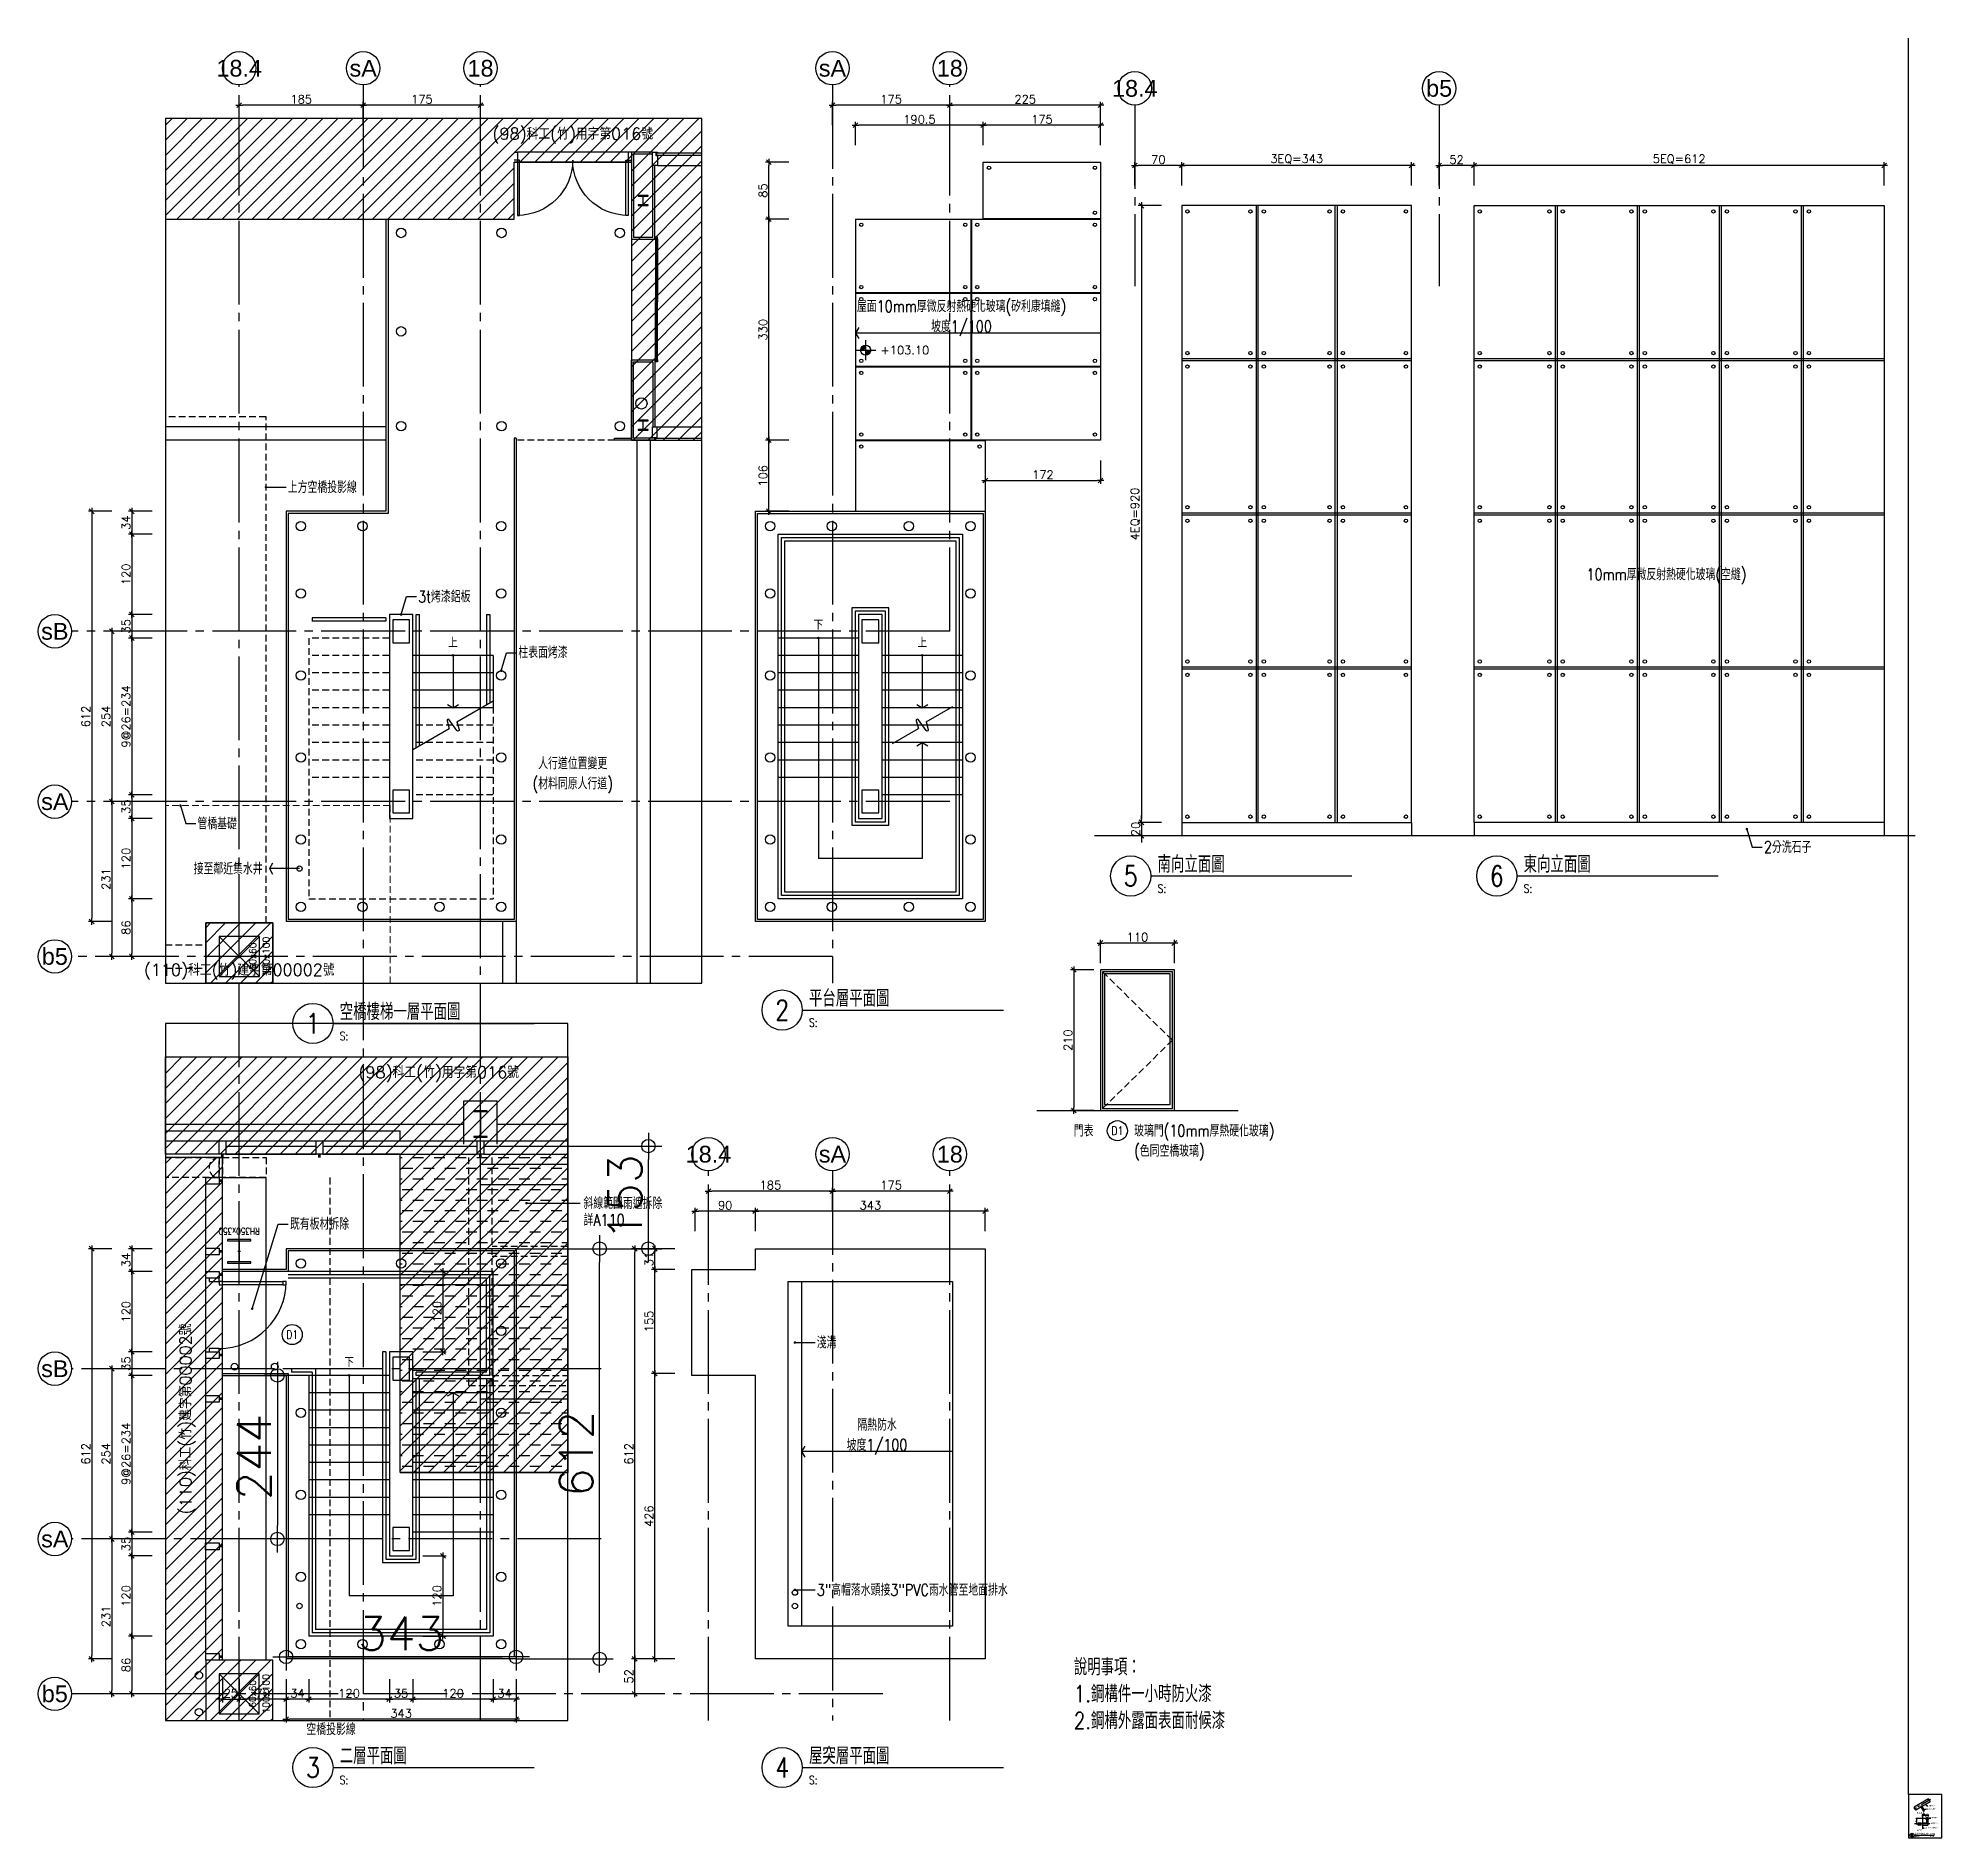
# Model space of a CAD drawing. Extents: x -8100 to 9725, y -5500 to 5149.
# Drawn here: x 60 to 2900, y -15 to 2670 of the extents above; entities that cross this region are included whole.
import ezdxf
from ezdxf.enums import TextEntityAlignment as Align
from ezdxf.xclip import XClip

# ---------------------------------------------------------------- set-up
doc = ezdxf.new("R2010")
doc.units = 0
doc.header["$LTSCALE"] = 50
doc.header["$XCLIPFRAME"] = 0
for name, pattern in [('CENTER', [2, 1.25, -0.25, 0.25, -0.25]), ('COL-CEN-LIN', [3.25, 2.5, -0.25, 0.25, -0.25]), ('HIDDEN', [0.3, 0.2, -0.1]), ('XFa-10-FF1Stair$0$RDR1xFa-10$0$HIDDEN', [0.3, 0.2, -0.1]), ('XFa-10-FF1Stair$0$XFa-10$0$COL-CEN-LIN', [3.25, 2.5, -0.25, 0.25, -0.25]), ('XFa-10-FF1Stair$0$XFa-10$0$HIDDEN', [0.3, 0.2, -0.1]), ('XFa-10-FF1Stair$0$XFa-10$0$xFa-10$0$HIDDEN', [0.3, 0.2, -0.1]), ('XFa-10-FF1Stair$0$XFa-10$0$xFa-10$0$xFa-10$0$HIDDEN', [0.3, 0.2, -0.1]), ('XFa-20-FF1Stair$0$RDR1xFa-20$0$HIDDEN', [0.3, 0.2, -0.1]), ('XFa-20-FF1Stair$0$XFa-20$0$HIDDEN', [0.3, 0.2, -0.1]), ('XFa-20-FF1Stair$0$XFa-20$0$XFa-20$0$CENTER', [2, 1.25, -0.25, 0.25, -0.25]), ('XFa-20-FF1Stair$0$XFa-20$0$XFa-20$0$HIDDEN', [0.3, 0.2, -0.1])]:
    doc.linetypes.add(name, pattern=pattern)
for name, color, linetype in [('0-arr', 4, 'Continuous'), ('0-DIM-INT', 12, 'Continuous'), ('0-DIM-TXT', 4, 'Continuous'), ('0-MC', 12, 'Continuous'), ('0-NC', 3, 'Continuous'), ('0-st-txt', 3, 'Continuous'), ('0-stc', 12, 'Continuous'), ('0-stcm', 4, 'Continuous'), ('1', 1, 'Continuous'), ('12', 12, 'Continuous'), ('163', 163, 'Continuous'), ('2', 2, 'Continuous'), ('4', 4, 'Continuous'), ('5', 5, 'Continuous'), ('CCL', 15, 'COL-CEN-LIN'), ('COL-S', 2, 'Continuous'), ('D-2', 2, 'Continuous'), ('D-4', 4, 'Continuous'), ('D-CCL', 15, 'CENTER'), ('D-TXT', 4, 'Continuous'), ('Demolishment', 15, 'Continuous'), ('DIM', 12, 'Continuous'), ('DN-CTXT', 2, 'Continuous'), ('DN-MARK', 2, 'Continuous'), ('DN-TXT', 2, 'Continuous'), ('DOR', 4, 'Continuous'), ('DRAIN', 4, 'Continuous'), ('FLOOR', 8, 'Continuous'), ('HATCH', 15, 'Continuous'), ('HID', 5, 'HIDDEN'), ('HR', 4, 'Continuous'), ('ina', 4, 'Continuous'), ('inl', 12, 'Continuous'), ('INT', 4, 'Continuous'), ('MD', 12, 'Continuous'), ('ND', 4, 'Continuous'), ('TXT', 4, 'Continuous'), ('WALL-C', 6, 'Continuous'), ('WIN', 12, 'Continuous'), ('WIN-S', 4, 'Continuous'), ('XFa-10-FF1Stair$0$BLOCK', 7, 'Continuous'), ('XFa-10-FF1Stair$0$RDR1xFa-10$0$0-arr', 4, 'Continuous'), ('XFa-10-FF1Stair$0$RDR1xFa-10$0$0-st-txt', 3, 'Continuous'), ('XFa-10-FF1Stair$0$RDR1xFa-10$0$0-stc', 12, 'Continuous'), ('XFa-10-FF1Stair$0$RDR1xFa-10$0$0-stcm', 4, 'Continuous'), ('XFa-10-FF1Stair$0$RDR1xFa-10$0$0.0.0-12B site', 231, 'Continuous'), ('XFa-10-FF1Stair$0$RDR1xFa-10$0$12', 12, 'Continuous'), ('XFa-10-FF1Stair$0$RDR1xFa-10$0$8', 8, 'Continuous'), ('XFa-10-FF1Stair$0$RDR1xFa-10$0$BEAN-UP', 8, 'XFa-10-FF1Stair$0$RDR1xFa-10$0$HIDDEN'), ('XFa-10-FF1Stair$0$RDR1xFa-10$0$BLOCK', 7, 'Continuous'), ('XFa-10-FF1Stair$0$RDR1xFa-10$0$COL', 1, 'Continuous'), ('XFa-10-FF1Stair$0$RDR1xFa-10$0$COL-S', 2, 'Continuous'), ('XFa-10-FF1Stair$0$RDR1xFa-10$0$DRAIN', 4, 'Continuous'), ('XFa-10-FF1Stair$0$RDR1xFa-10$0$DRAIN-HID', 5, 'XFa-10-FF1Stair$0$RDR1xFa-10$0$HIDDEN'), ('XFa-10-FF1Stair$0$RDR1xFa-10$0$DRAIN-INA', 4, 'Continuous'), ('XFa-10-FF1Stair$0$RDR1xFa-10$0$DRAIN-INL', 12, 'Continuous'), ('XFa-10-FF1Stair$0$RDR1xFa-10$0$HR', 4, 'Continuous'), ('XFa-10-FF1Stair$0$RDR1xFa-10$0$PIPE-AR', 8, 'XFa-10-FF1Stair$0$RDR1xFa-10$0$HIDDEN'), ('XFa-10-FF1Stair$0$RDR1xFa-10$0$ST', 12, 'Continuous'), ('XFa-10-FF1Stair$0$XFa-10$0$0-arr', 4, 'Continuous'), ('XFa-10-FF1Stair$0$XFa-10$0$0-DIM-INT', 12, 'Continuous'), ('XFa-10-FF1Stair$0$XFa-10$0$0-DIM-TXT', 4, 'Continuous'), ('XFa-10-FF1Stair$0$XFa-10$0$12', 12, 'Continuous'), ('XFa-10-FF1Stair$0$XFa-10$0$8', 8, 'Continuous'), ('XFa-10-FF1Stair$0$XFa-10$0$DIM-INT', 12, 'Continuous'), ('XFa-10-FF1Stair$0$XFa-10$0$DOR', 4, 'Continuous'), ('XFa-10-FF1Stair$0$XFa-10$0$HID-TOPPING', 2, 'XFa-10-FF1Stair$0$XFa-10$0$HIDDEN'), ('XFa-10-FF1Stair$0$XFa-10$0$MD', 12, 'Continuous'), ('XFa-10-FF1Stair$0$XFa-10$0$ND', 4, 'Continuous'), ('XFa-10-FF1Stair$0$XFa-10$0$OPEN-RAISED FL', 2, 'XFa-10-FF1Stair$0$XFa-10$0$COL-CEN-LIN'), ('XFa-10-FF1Stair$0$XFa-10$0$WIN-S', 4, 'Continuous'), ('XFa-10-FF1Stair$0$XFa-10$0$xFa-10$0$0-arr', 4, 'Continuous'), ('XFa-10-FF1Stair$0$XFa-10$0$xFa-10$0$0-st-txt', 3, 'Continuous'), ('XFa-10-FF1Stair$0$XFa-10$0$xFa-10$0$0-stc', 12, 'Continuous'), ('XFa-10-FF1Stair$0$XFa-10$0$xFa-10$0$0-stcm', 4, 'Continuous'), ('XFa-10-FF1Stair$0$XFa-10$0$xFa-10$0$109210F-A1-10$0$xFa-10$0$xFa-10$0$DOR', 4, 'Continuous'), ('XFa-10-FF1Stair$0$XFa-10$0$xFa-10$0$12', 12, 'Continuous'), ('XFa-10-FF1Stair$0$XFa-10$0$xFa-10$0$2', 2, 'Continuous'), ('XFa-10-FF1Stair$0$XFa-10$0$xFa-10$0$4', 4, 'Continuous'), ('XFa-10-FF1Stair$0$XFa-10$0$xFa-10$0$8', 8, 'Continuous'), ('XFa-10-FF1Stair$0$XFa-10$0$xFa-10$0$BEAM', 11, 'Continuous'), ('XFa-10-FF1Stair$0$XFa-10$0$xFa-10$0$COL-100x100', 1, 'Continuous'), ('XFa-10-FF1Stair$0$XFa-10$0$xFa-10$0$COL-110x110', 1, 'Continuous'), ('XFa-10-FF1Stair$0$XFa-10$0$xFa-10$0$CW-SANDWICH', 6, 'Continuous'), ('XFa-10-FF1Stair$0$XFa-10$0$xFa-10$0$DOR', 4, 'Continuous'), ('XFa-10-FF1Stair$0$XFa-10$0$xFa-10$0$GRATING', 15, 'Continuous'), ('XFa-10-FF1Stair$0$XFa-10$0$xFa-10$0$HATCH', 15, 'Continuous'), ('XFa-10-FF1Stair$0$XFa-10$0$xFa-10$0$HR', 4, 'Continuous'), ('XFa-10-FF1Stair$0$XFa-10$0$xFa-10$0$OPEN', 8, 'Continuous'), ('XFa-10-FF1Stair$0$XFa-10$0$xFa-10$0$OTH', 12, 'Continuous'), ('XFa-10-FF1Stair$0$XFa-10$0$xFa-10$0$PEN6', 6, 'Continuous'), ('XFa-10-FF1Stair$0$XFa-10$0$xFa-10$0$RCW', 1, 'Continuous'), ('XFa-10-FF1Stair$0$XFa-10$0$xFa-10$0$ST', 12, 'Continuous'), ('XFa-10-FF1Stair$0$XFa-10$0$xFa-10$0$WALL-DRY', 3, 'Continuous'), ('XFa-10-FF1Stair$0$XFa-10$0$xFa-10$0$WALL-V', 3, 'Continuous'), ('XFa-10-FF1Stair$0$XFa-10$0$xFa-10$0$WC', 4, 'Continuous'), ('XFa-10-FF1Stair$0$XFa-10$0$xFa-10$0$WC-PAT', 4, 'Continuous'), ('XFa-10-FF1Stair$0$XFa-10$0$xFa-10$0$WIN', 12, 'Continuous'), ('XFa-10-FF1Stair$0$XFa-10$0$xFa-10$0$WIN-S', 4, 'Continuous'), ('XFa-10-FF1Stair$0$XFa-10$0$xFa-10$0$xFa-10$0$8', 8, 'Continuous'), ('XFa-10-FF1Stair$0$XFa-10$0$xFa-10$0$xFa-10$0$DOR', 4, 'Continuous'), ('XFa-10-FF1Stair$0$XFa-10$0$xFa-10$0$xFa-10$0$INT', 4, 'Continuous'), ('XFa-10-FF1Stair$0$XFa-10$0$xFa-10$0$xFa-10$0$TRENCH', 15, 'Continuous'), ('XFa-10-FF1Stair$0$XFa-10$0$xFa-10$0$xFa-10$0$WALL-V', 3, 'Continuous'), ('XFa-10-FF1Stair$0$XFa-10$0$xFa-10$0$xFa-10$0$xFa-10$0$DOR', 4, 'Continuous'), ('XFa-10-FF1Stair$0$XFa-10$0$xFa-10$1$WALL-V', 3, 'Continuous'), ('XFa-10-FF1Stair$0$XFa-10$0$xFa-10$1$xFa-10$0$DOR', 4, 'Continuous'), ('XFa-20-FF1Stair$0$BLOCK', 7, 'Continuous'), ('XFa-20-FF1Stair$0$DOR', 4, 'Continuous'), ('XFa-20-FF1Stair$0$RDR1xFa-20$0$0-arr', 4, 'Continuous'), ('XFa-20-FF1Stair$0$RDR1xFa-20$0$0-DIM-INT', 12, 'Continuous'), ('XFa-20-FF1Stair$0$RDR1xFa-20$0$0-DIM-TXT', 4, 'Continuous'), ('XFa-20-FF1Stair$0$RDR1xFa-20$0$0-st-txt', 3, 'Continuous'), ('XFa-20-FF1Stair$0$RDR1xFa-20$0$0-stc', 12, 'Continuous'), ('XFa-20-FF1Stair$0$RDR1xFa-20$0$0-stcm', 4, 'Continuous'), ('XFa-20-FF1Stair$0$RDR1xFa-20$0$0.0.0-12B site', 231, 'Continuous'), ('XFa-20-FF1Stair$0$RDR1xFa-20$0$12', 12, 'Continuous'), ('XFa-20-FF1Stair$0$RDR1xFa-20$0$163', 163, 'Continuous'), ('XFa-20-FF1Stair$0$RDR1xFa-20$0$4', 4, 'Continuous'), ('XFa-20-FF1Stair$0$RDR1xFa-20$0$8', 8, 'Continuous'), ('XFa-20-FF1Stair$0$RDR1xFa-20$0$BEAM', 5, 'Continuous'), ('XFa-20-FF1Stair$0$RDR1xFa-20$0$COL', 1, 'Continuous'), ('XFa-20-FF1Stair$0$RDR1xFa-20$0$COL-S', 2, 'Continuous'), ('XFa-20-FF1Stair$0$RDR1xFa-20$0$DOOR-TEXT', 8, 'Continuous'), ('XFa-20-FF1Stair$0$RDR1xFa-20$0$DOR', 4, 'Continuous'), ('XFa-20-FF1Stair$0$RDR1xFa-20$0$DRAIN', 4, 'Continuous'), ('XFa-20-FF1Stair$0$RDR1xFa-20$0$EXPANSION', 6, 'XFa-20-FF1Stair$0$RDR1xFa-20$0$HIDDEN'), ('XFa-20-FF1Stair$0$RDR1xFa-20$0$HID-BEAM', 5, 'XFa-20-FF1Stair$0$RDR1xFa-20$0$HIDDEN'), ('XFa-20-FF1Stair$0$RDR1xFa-20$0$HR', 4, 'Continuous'), ('XFa-20-FF1Stair$0$RDR1xFa-20$0$INT', 4, 'Continuous'), ('XFa-20-FF1Stair$0$RDR1xFa-20$0$RCW', 1, 'Continuous'), ('XFa-20-FF1Stair$0$RDR1xFa-20$0$ST', 12, 'Continuous'), ('XFa-20-FF1Stair$0$RDR1xFa-20$0$WALL-C', 6, 'Continuous'), ('XFa-20-FF1Stair$0$RDR1xFa-20$0$WALL-V', 3, 'Continuous'), ('XFa-20-FF1Stair$0$RDR1xFa-20$0$WIN', 12, 'Continuous'), ('XFa-20-FF1Stair$0$RDR1xFa-20$0$WIN-S', 4, 'Continuous'), ('XFa-20-FF1Stair$0$WALL-C', 6, 'Continuous'), ('XFa-20-FF1Stair$0$WALL-V', 3, 'Continuous'), ('XFa-20-FF1Stair$0$WIN', 12, 'Continuous'), ('XFa-20-FF1Stair$0$WIN-S', 4, 'Continuous'), ('XFa-20-FF1Stair$0$XFa-20$0$0-DIM-INT', 12, 'Continuous'), ('XFa-20-FF1Stair$0$XFa-20$0$0-DIM-TXT', 4, 'Continuous'), ('XFa-20-FF1Stair$0$XFa-20$0$0-INT', 4, 'Continuous'), ('XFa-20-FF1Stair$0$XFa-20$0$A-BLOCK', 7, 'Continuous'), ('XFa-20-FF1Stair$0$XFa-20$0$change080501', 6, 'Continuous'), ('XFa-20-FF1Stair$0$XFa-20$0$DIM-MARK', 12, 'Continuous'), ('XFa-20-FF1Stair$0$XFa-20$0$DIM-TXT', 3, 'Continuous'), ('XFa-20-FF1Stair$0$XFa-20$0$HID-TOPPING', 2, 'XFa-20-FF1Stair$0$XFa-20$0$HIDDEN'), ('XFa-20-FF1Stair$0$XFa-20$0$XFa-20$0$0-arr', 4, 'Continuous'), ('XFa-20-FF1Stair$0$XFa-20$0$XFa-20$0$0-st-txt', 3, 'Continuous'), ('XFa-20-FF1Stair$0$XFa-20$0$XFa-20$0$0-stc', 12, 'Continuous'), ('XFa-20-FF1Stair$0$XFa-20$0$XFa-20$0$0-stcm', 4, 'Continuous'), ('XFa-20-FF1Stair$0$XFa-20$0$XFa-20$0$12', 12, 'Continuous'), ('XFa-20-FF1Stair$0$XFa-20$0$XFa-20$0$4', 4, 'Continuous'), ('XFa-20-FF1Stair$0$XFa-20$0$XFa-20$0$8', 8, 'Continuous'), ('XFa-20-FF1Stair$0$XFa-20$0$XFa-20$0$AREA', 5, 'Continuous'), ('XFa-20-FF1Stair$0$XFa-20$0$XFa-20$0$BEAM', 11, 'Continuous'), ('XFa-20-FF1Stair$0$XFa-20$0$XFa-20$0$CLOUD-4', 6, 'Continuous'), ('XFa-20-FF1Stair$0$XFa-20$0$XFa-20$0$COL-100x100', 1, 'Continuous'), ('XFa-20-FF1Stair$0$XFa-20$0$XFa-20$0$COL-110x110', 1, 'Continuous'), ('XFa-20-FF1Stair$0$XFa-20$0$XFa-20$0$COL-120x120', 1, 'Continuous'), ('XFa-20-FF1Stair$0$XFa-20$0$XFa-20$0$COL-60x60', 1, 'Continuous'), ('XFa-20-FF1Stair$0$XFa-20$0$XFa-20$0$COL-H', 2, 'Continuous'), ('XFa-20-FF1Stair$0$XFa-20$0$XFa-20$0$COLS-60x60', 2, 'Continuous'), ('XFa-20-FF1Stair$0$XFa-20$0$XFa-20$0$COLS-80x80', 2, 'Continuous'), ('XFa-20-FF1Stair$0$XFa-20$0$XFa-20$0$CURTAIN-WALL-AL', 6, 'Continuous'), ('XFa-20-FF1Stair$0$XFa-20$0$XFa-20$0$CW-SANDWICH', 6, 'Continuous'), ('XFa-20-FF1Stair$0$XFa-20$0$XFa-20$0$DOORSILL', 15, 'Continuous'), ('XFa-20-FF1Stair$0$XFa-20$0$XFa-20$0$DOR', 4, 'Continuous'), ('XFa-20-FF1Stair$0$XFa-20$0$XFa-20$0$EL', 4, 'Continuous'), ('XFa-20-FF1Stair$0$XFa-20$0$XFa-20$0$EL-1', 12, 'Continuous'), ('XFa-20-FF1Stair$0$XFa-20$0$XFa-20$0$GRATING', 15, 'Continuous'), ('XFa-20-FF1Stair$0$XFa-20$0$XFa-20$0$HID', 5, 'XFa-20-FF1Stair$0$XFa-20$0$XFa-20$0$HIDDEN'), ('XFa-20-FF1Stair$0$XFa-20$0$XFa-20$0$HR', 4, 'Continuous'), ('XFa-20-FF1Stair$0$XFa-20$0$XFa-20$0$INT', 4, 'Continuous'), ('XFa-20-FF1Stair$0$XFa-20$0$XFa-20$0$OPEN', 8, 'Continuous'), ('XFa-20-FF1Stair$0$XFa-20$0$XFa-20$0$RCW', 1, 'Continuous'), ('XFa-20-FF1Stair$0$XFa-20$0$XFa-20$0$ST', 12, 'Continuous'), ('XFa-20-FF1Stair$0$XFa-20$0$XFa-20$0$SW', 1, 'Continuous'), ('XFa-20-FF1Stair$0$XFa-20$0$XFa-20$0$TRENCH', 15, 'Continuous'), ('XFa-20-FF1Stair$0$XFa-20$0$XFa-20$0$UY-OPENING', 5, 'XFa-20-FF1Stair$0$XFa-20$0$XFa-20$0$HIDDEN'), ('XFa-20-FF1Stair$0$XFa-20$0$XFa-20$0$WALL-V', 3, 'Continuous'), ('XFa-20-FF1Stair$0$XFa-20$0$XFa-20$0$xFa-10$0$8', 8, 'Continuous'), ('XFa-20-FF1Stair$0$XFa-20$0$XFa-20$0$xFa-10$0$TRENCH', 15, 'Continuous'), ('XFa-20-FF1Stair$0$XFa-20$0$XFa-20$0$xFa-10$0$WALL-V', 3, 'Continuous'), ('XREF', 7, 'Continuous')]:
    doc.layers.add(name, color=color, linetype=linetype)
doc.layers.add('XFa-10-FF1Stair$0$RDR1xFa-10$0$F', color=4, linetype='XFa-10-FF1Stair$0$RDR1xFa-10$0$HIDDEN', lineweight=20)
doc.layers.add('空橋投影線', color=44, linetype='HIDDEN', plot=False)
doc.styles.add('CHINA', font='romans2.shx', dxfattribs={"bigfont": 'chineset.shx'})
doc.styles.add('COL-NUM', font='arial.ttf')
doc.styles.add('D-CHINA', font='c2.shx', dxfattribs={"width": 0.8, "bigfont": 'chineset.shx'})
doc.styles.add('DIM', font='simplex.shx', dxfattribs={"bigfont": 'chineset.shx'})
doc.styles.get("Standard").update_dxf_attribs({"font": 'txt.shx', "bigfont": 'chineset.shx'})
doc.styles.add('XFa-10-FF1Stair$0$RDR1xFa-10$0$CHINA', font='simplex.shx', dxfattribs={"width": 0.75, "bigfont": 'chineset.shx'})
doc.styles.add('XFa-10-FF1Stair$0$RDR1xFa-10$0$CHINESET', font='simplex.shx', dxfattribs={"width": 0.75, "bigfont": 'chineset.shx'})
doc.styles.add('XFa-10-FF1Stair$0$XFa-10$0$CHINA', font='simplex.shx', dxfattribs={"width": 0.75, "bigfont": 'chineset.shx'})
doc.styles.add('XFa-10-FF1Stair$0$XFa-10$0$xFa-10$0$CHINA', font='simplex.shx', dxfattribs={"width": 0.75, "bigfont": 'chineset.shx'})
doc.styles.add('XFa-10-FF1Stair$0$XFa-10$0$xFa-10$0$xFa-10$0$CHINA', font='simplex.shx', dxfattribs={"width": 0.75, "bigfont": 'chineset.shx'})
doc.styles.add('XFa-20-FF1Stair$0$RDR1xFa-20$0$CHINA', font='simplex.shx', dxfattribs={"width": 0.75, "bigfont": 'chineset.shx'})
doc.styles.add('XFa-20-FF1Stair$0$RDR1xFa-20$0$DIM', font='simplex.shx', dxfattribs={"width": 0.8, "bigfont": 'chineset.shx'})
doc.styles.add('XFa-20-FF1Stair$0$RDR1xFa-20$0$XFa-20$0$XFa-20$0$CHINA', font='simplex.shx', dxfattribs={"width": 0.75, "bigfont": 'chineset.shx'})
doc.styles.add('XFa-20-FF1Stair$0$XFa-20$0$CHINA', font='simplex.shx', dxfattribs={"width": 0.75, "bigfont": 'chineset.shx'})
doc.styles.add('XFa-20-FF1Stair$0$XFa-20$0$DIM', font='simplex.shx', dxfattribs={"bigfont": 'chineset.shx'})
doc.styles.add('XFa-20-FF1Stair$0$XFa-20$0$XFa-20$0$CHINA', font='simplex.shx', dxfattribs={"width": 0.75, "bigfont": 'chineset.shx'})
doc.dimstyles.new('CIRM', dxfattribs={"dimtxt": 50, "dimasz": 20, "dimexe": 20, "dimexo": 0, "dimgap": 10, "dimtad": 1, "dimdsep": 46, "dimtxsty": 'DIM', "dimblk": 'CIR', "dimblk1": 'CIR', "dimblk2": 'CIR', "dimsah": 1, "dimcen": 10, "dimdle": 20, "dimclrd": 256, "dimclre": 256, "dimclrt": 6, "dimadec": 0, "dimazin": 0, "dimtfac": 1, "dimtix": 1, "dimtmove": 2, "dimatfit": 3, "dimldrblk": 'CIR', "dimfxl": 1, "dimtolj": 1, "dimtzin": 0, "dimarcsym": 0})
doc.dimstyles.new('SLASHM$0', dxfattribs={"dimtxt": 2.5, "dimasz": 1.8, "dimexe": 1, "dimexo": 0, "dimgap": 1, "dimtad": 1, "dimdec": 1, "dimdsep": 46, "dimtxsty": 'Standard', "dimblk": 'SLASH', "dimblk1": 'SLASH', "dimblk2": 'SLASH', "dimsah": 1, "dimcen": 5, "dimdle": 5, "dimclre": 12, "dimclrt": 6, "dimadec": 0, "dimazin": 0, "dimtfac": 1, "dimtdec": 1, "dimtix": 1, "dimtmove": 0, "dimatfit": 3, "dimldrblk": 'SLASH', "dimfxl": 1, "dimtolj": 1, "dimtzin": 0, "dimarcsym": 0})
doc.dimstyles.new('SLASHS', dxfattribs={"dimscale": 0.5, "dimtxt": 25, "dimasz": 10, "dimexe": 10, "dimexo": 0, "dimgap": 5, "dimtad": 1, "dimdsep": 46, "dimtxsty": 'DIM', "dimblk1": 'SLASH', "dimblk2": 'SLASH', "dimsah": 1, "dimcen": 10, "dimdle": 10, "dimclrd": 256, "dimclre": 256, "dimclrt": 6, "dimadec": 0, "dimazin": 0, "dimtfac": 1, "dimtix": 1, "dimtmove": 2, "dimatfit": 3, "dimldrblk": 'SLASH', "dimfxl": 1, "dimtolj": 1, "dimtzin": 0, "dimarcsym": 0})
doc.dimstyles.new('XFa-20-FF1Stair$0$XFa-20$0$CIRSLASHM', dxfattribs={"dimtxt": 75, "dimasz": 15, "dimexe": 30, "dimexo": 30, "dimgap": 15, "dimtad": 1, "dimdsep": 46, "dimtxsty": 'XFa-20-FF1Stair$0$XFa-20$0$DIM', "dimblk": 'XFa-20-FF1Stair$0$XFa-20$0$CIR', "dimblk1": 'XFa-20-FF1Stair$0$XFa-20$0$CIR', "dimblk2": 'XFa-20-FF1Stair$0$XFa-20$0$SLASH', "dimsah": 1, "dimcen": 10, "dimdle": 30, "dimclrd": 256, "dimclre": 256, "dimclrt": 6, "dimadec": 0, "dimazin": 0, "dimtfac": 1, "dimtix": 1, "dimtmove": 2, "dimatfit": 3, "dimldrblk": 'XFa-20-FF1Stair$0$XFa-20$0$CIR', "dimfxl": 1, "dimtolj": 1, "dimtzin": 0, "dimarcsym": 0})

msp = doc.modelspace()

# ---------------------------------------------------------------- texts
at = {"layer": '0-st-txt', "style": 'CHINA'}
for s, p in [('下', (1224, 1795)), ('上', (679, 1769)), ('上', (1379, 1769)), ('下', (524, 695))]:
    msp.add_text(s, height=12.5, dxfattribs=at).set_placement(p, align=Align.MIDDLE)
at = {"layer": 'INT', "style": 'CHINA', "width": 0.8}
for s, height, p in [('屋面10mm厚微反射熱硬化玻璃(矽利康填縫)', 17.5, (1437.5, 2270)), ('坡度1/100', 17.5, (1437.5, 2240)), ('10mm厚微反射熱硬化玻璃(空縫)', 17.5, (2489, 1870)), ('人行道位置變更', 17.5, (857.5, 1588)), ('(材料同原人行道)', 17.5, (857.5, 1558)), ('隔熱防水', 17.5, (1311.5, 601.25)), ('坡度1/100', 17.5, (1311.5, 571.25)), ('8', 3, (2855.5, -11))]:
    msp.add_text(s, height=height, dxfattribs=at).set_placement(p, align=Align.MIDDLE_CENTER)
for s, height, p in [('上方空橋投影線', 17.5, (432.5, 2000)), ('3t烤漆鋁板', 17.5, (626.95, 1836.811)), ('柱表面烤漆', 17.5, (776.45, 1753.611)), ('管橋基礎', 17.5, (297.785, 1498.189)), ('2分洗石子', 17.5, (2634.45, 1463.189)), ('玻璃門(10mm厚熱硬化玻璃)', 17.5, (1695, 1040)), ('門表', 17.5, (1605, 1040)), ('(色同空橋玻璃)', 17.5, (1695, 1010)), ('斜線範圍雨遮拆除', 17.5, (873.552, 931.919)), ('既有板材拆除', 17.5, (435.717, 901.034)), ('詳A110', 17.5, (873.552, 906.919)), ('淺溝', 17.5, (1221.5, 724)), ('3"高帽落水頭接3"PVC雨水管至地面排水', 17.5, (1221.5, 355)), ('說明事項：', 25, (1605, 240)), ('1.鋼構件一小時防火漆', 25, (1605, 200)), ('2.鋼構外露面表面耐候漆', 25, (1605, 160))]:
    msp.add_text(s, height=height, dxfattribs=at).set_placement(p, align=Align.MIDDLE_LEFT)
msp.add_text('接至鄰近集水井', height=17.5, dxfattribs=at).set_placement((395, 1431), align=Align.MIDDLE_RIGHT)
at = {"layer": 'TXT', "style": 'DIM'}
for s, p in [('(98)科工(竹)用字第016號', (857.567, 2527.252)), ('(110)科工(竹)建字第00002號', (360, 1280)), ('(98)科工(竹)用字第016號', (657.567, 1127.252))]:
    msp.add_text(s, height=17.5, dxfattribs=at).set_placement(p, align=Align.MIDDLE_CENTER)
msp.add_text('(110)科工(竹)建字第00002號', height=17.5, rotation=90, dxfattribs=at).set_placement((280, 610), align=Align.MIDDLE_CENTER)
at = {"layer": '空橋投影線', "style": 'CHINA', "width": 0.8}
msp.add_text('空橋投影線', height=17.5, dxfattribs=at).set_placement((460.279, 147.117), align=Align.MIDDLE_LEFT)

# ---------------------------------------------------------------- blocks, each defined once
blk = doc.blocks.new('XFa-10-FF1Stair$0$XFa-10$0$s-hig')
at = {"layer": 'XFa-10-FF1Stair$0$XFa-10$0$0-DIM-INT'}
for p, q in [((0, 30), (0, -30)), ((-30, 0), (30, 0))]:
    blk.add_line(p, q, dxfattribs=at)
blk.add_circle((0, 0), 15, dxfattribs=at)
at = {"layer": 'XFa-10-FF1Stair$0$XFa-10$0$0-DIM-INT', "color": 4}
for radius, start, end in [(12, 90, 180), (9, 90, 180), (6, 90, 180), (12, 270, 0), (9, 270, 0), (6, 270, 0)]:
    blk.add_arc((0, 0), radius, start, end, dxfattribs=at)
at = {"layer": 'XFa-10-FF1Stair$0$XFa-10$0$0-DIM-TXT', "style": 'XFa-10-FF1Stair$0$XFa-10$0$CHINA'}
blk.add_attdef('HIG', text='', height=25, dxfattribs=at).set_placement((44.13, 0), align=Align.MIDDLE_LEFT)
blk = doc.blocks.new('XFa-10-FF1Stair$0$XFa-10$0$no-d')
at = {"layer": 'XFa-10-FF1Stair$0$XFa-10$0$MD'}
blk.add_circle((0, 0), 30, dxfattribs=at)
at = {"layer": 'XFa-10-FF1Stair$0$XFa-10$0$ND', "style": 'XFa-10-FF1Stair$0$XFa-10$0$CHINA'}
blk.add_attdef('NO', text='', height=25, dxfattribs=at).set_placement((0, 0), align=Align.MIDDLE)
blk = doc.blocks.new('XFa-10-FF1Stair$0$XFa-10$0$xFa-10$0$COL-100x100')
at = {"layer": 'XFa-10-FF1Stair$0$XFa-10$0$xFa-10$0$COL-100x100'}
blk.add_lwpolyline([(-50, 50), (50, 50), (50, -50), (-50, -50)], close=True, dxfattribs=at)
blk = doc.blocks.new('XFa-10-FF1Stair$0$XFa-10$0$xFa-10$0$door')
at = {"layer": 'XFa-10-FF1Stair$0$XFa-10$0$xFa-10$0$DOR'}
blk.add_lwpolyline([(0, 1), (0.04, 1), (0.04, 0), (0, 0)], close=True, dxfattribs=at)
blk.add_arc((0, 0), 1, 0, 90, dxfattribs=at)
blk = doc.blocks.new('XFa-10-FF1Stair$0$XFa-10$0$xFa-10$0$door-2')
at = {"layer": 'XFa-10-FF1Stair$0$XFa-10$0$xFa-10$0$DOR'}
for points in [[(0, 0.5), (0.02, 0.5), (0.02, 0), (0, 0)], [(1, 0.5), (0.98, 0.5), (0.98, 0), (1, 0)]]:
    blk.add_lwpolyline(points, close=True, dxfattribs=at)
for centre, start, end in [((0, 0), 0, 90), ((1, 0), 90, 180)]:
    blk.add_arc(centre, 0.5, start, end, dxfattribs=at)
blk = doc.blocks.new('XFa-10-FF1Stair$0$XFa-10$0$xFa-10$0$xFa-10$0$door')
at = {"layer": 'XFa-10-FF1Stair$0$XFa-10$0$xFa-10$0$xFa-10$0$DOR'}
blk.add_lwpolyline([(0, 1), (0.04, 1), (0.04, 0), (0, 0)], close=True, dxfattribs=at)
blk.add_arc((0, 0), 1, 0, 90, dxfattribs=at)
blk = doc.blocks.new('XFa-10-FF1Stair$0$XFa-10$0$xFa-10$0$COL-110x110')
at = {"layer": 'XFa-10-FF1Stair$0$XFa-10$0$xFa-10$0$COL-110x110'}
blk.add_lwpolyline([(-55, 55), (55, 55), (55, -55), (-55, -55)], close=True, dxfattribs=at)
blk = doc.blocks.new('XFa-10-FF1Stair$0$XFa-10$0$xFa-10$0$tl-gen')
at = {"layer": 'XFa-10-FF1Stair$0$XFa-10$0$xFa-10$0$WC'}
for p, q in [((-19.5, 0), (19.5, 0)), ((-22.5, -12), (-22.5, -3)), ((-19.5, -15), (19.5, -15)), ((-17.2, -24.6), (-14, -15)), ((17.2, -24.6), (14, -15)), ((22.5, -3), (22.5, -12))]:
    blk.add_line(p, q, dxfattribs=at)
at = {"layer": 'XFa-10-FF1Stair$0$XFa-10$0$xFa-10$0$WC', "color": 12}
blk.add_lwpolyline([(-17.5, -45.9, 0.089395), (-16.1, -53.4, 0.094247), (-12.4, -59.6, 0.102032), (-6.6, -63.9, 0.108313), (0, -65.3, 0.108313), (6.6, -63.9, 0.102032), (12.4, -59.6, 0.094247), (16.1, -53.4, 0.089395), (17.5, -45.9, 0.089395), (16.1, -38.3, 0.094247), (12.4, -32.1, 0.102032), (6.6, -27.9, 0.108313), (0, -26.4, 0.108313), (-6.6, -27.9, 0.102032), (-12.4, -32.1, 0.094247), (-16.1, -38.3, 0.089395)], format="xyb", close=True, dxfattribs=at)
at = {"layer": 'XFa-10-FF1Stair$0$XFa-10$0$xFa-10$0$WC'}
for centre, radius, start, end in [((-19.5, -3), 3, 90, 180), ((19.5, -3), 3, 0, 90), ((-19.5, -12), 3, 180, 270), ((6.9, -41.3), 29, 148.9452, 161.8917), ((-25.7, -21.7), 9, 328.9452, 341.624), ((25.7, -21.7), 9, 198.376, 211.0548), ((-6.9, -41.3), 29, 18.1083, 31.0548), ((19.5, -12), 3, 270, 0), ((13.5, -43.5), 36, 161.8917, 180), ((13.5, -43.5), 36, 180, 198.1083), ((6.9, -45.7), 29, 198.1083, 218.2902), ((-6.9, -45.7), 29, 321.7098, 341.8917), ((-13.5, -43.5), 36, 0, 18.1083), ((-13.5, -43.5), 36, 341.8917, 0), ((2.7, -49), 23.7, 218.2902, 242.3153), ((0, -54.1), 17.9, 242.3153, 270), ((0, -54.1), 17.9, 270, 297.6847), ((-2.7, -49), 23.7, 297.6847, 321.7098)]:
    blk.add_arc(centre, radius, start, end, dxfattribs=at)
blk = doc.blocks.new('XFa-10-FF1Stair$0$XFa-10$0$xFa-10$0$tl-1')
at = {"layer": 'XFa-10-FF1Stair$0$XFa-10$0$xFa-10$0$OTH', "color": 12}
for p, q in [((48.2, 12.2), (17.5, 12.2)), ((51.2, -9.2), (51.2, 9.2)), ((17.5, -12.2), (48.2, -12.2))]:
    blk.add_line(p, q, dxfattribs=at)
for centre, start, end in [((48.2, 9.2), 0, 90), ((48.2, -9.2), 270, 0)]:
    blk.add_arc(centre, 3, start, end, dxfattribs=at)
at = {"layer": 'XFa-10-FF1Stair$0$XFa-10$0$xFa-10$0$WC'}
for p, q in [((51.2, 15.2), (15.2, 15.2)), ((54.2, -12.2), (54.2, 12.2)), ((15.2, -15.2), (51.2, -15.2))]:
    blk.add_line(p, q, dxfattribs=at)
for centre, radius, start, end in [((15.2, 0), 15.2, 90, 270), ((50.2, 0), 35, 154.148, 205.852), ((51.2, 12.2), 3, 0, 90), ((51.2, -12.2), 3, 270, 0)]:
    blk.add_arc(centre, radius, start, end, dxfattribs=at)
blk = doc.blocks.new('XFa-10-FF1Stair$0$XFa-10$0$xFa-10$0$u-315')
at = {"layer": 'XFa-10-FF1Stair$0$XFa-10$0$xFa-10$0$WC'}
for p, q in [((30.2, 0), (0, 0)), ((-1.5, -1.3), (-1.5, -11.3)), ((-1.5, -11.3), (7.2, -17.9)), ((31.7, -11.3), (23, -17.9)), ((31.7, -1.3), (31.7, -11.3))]:
    blk.add_line(p, q, dxfattribs=at)
at = {"layer": 'XFa-10-FF1Stair$0$XFa-10$0$xFa-10$0$WC', "color": 12}
for p, q in [((1.5, -6.5), (1.5, -9.1)), ((2.1, -10.3), (8.9, -15.4)), ((27.2, -5), (3, -5)), ((28.1, -10.3), (21.3, -15.4)), ((28.7, -6.5), (28.7, -9.1))]:
    blk.add_line(p, q, dxfattribs=at)
at = {"layer": 'XFa-10-FF1Stair$0$XFa-10$0$xFa-10$0$WC'}
for centre, radius, start, end in [((0, -1.5), 1.5, 90, 173.7475), ((30.2, -1.5), 1.5, 6.2525, 90), ((5.1, -21.9), 4.5, 17.6107, 61.7082), ((14.8, -18.8), 5.72, 197.6107, 272.6965), ((15.4, -18.8), 5.72, 267.3035, 342.3893), ((25.1, -21.9), 4.5, 118.2918, 162.3893)]:
    blk.add_arc(centre, radius, start, end, dxfattribs=at)
at = {"layer": 'XFa-10-FF1Stair$0$XFa-10$0$xFa-10$0$WC', "color": 12}
for centre, radius, start, end in [((3, -6.5), 1.5, 90, 180), ((3, -9.1), 1.5, 180, 232.9361), ((5.1, -21.9), 7.5, 17.6107, 59.7283), ((14.8, -18.8), 2.72, 197.6107, 272.6965), ((15.4, -18.8), 2.72, 267.3035, 342.3893), ((25.1, -21.9), 7.5, 120.2717, 162.3893), ((27.2, -6.5), 1.5, 0, 90), ((27.2, -9.1), 1.5, 307.0639, 0)]:
    blk.add_arc(centre, radius, start, end, dxfattribs=at)
blk = doc.blocks.new('XFa-10-FF1Stair$0$XFa-10$0$xFa-10$0$xL11-20$0$s-324')
at = {"layer": 'XFa-10-FF1Stair$0$XFa-10$0$xFa-10$0$WC', "ltscale": 5}
blk.add_lwpolyline([(0, 26.5), (0, -29.5), (-37.9, -29.5, -0.414214), (-46, -21.5), (-46, 18.5, -0.414214), (-37.9, 26.5)], format="xyb", close=True, dxfattribs=at)
for points in [[(-4.4, -23, -0.414214), (-6.3, -24.8), (-39, -24.8, -0.414214), (-40.8, -23), (-40.8, 20, -0.414214), (-39, 21.8), (-6.3, 21.8, -0.414214), (-4.4, 20)], [(-3.2, -29.5, -0.414214), (-4.4, -28.3), (-4.4, 25.3, -0.414214), (-3.2, 26.5)]]:
    blk.add_lwpolyline(points, format="xyb", dxfattribs=at)
for radius in [5.43, 3.79]:
    blk.add_circle((-23.1, -1.5), radius, dxfattribs=at)
blk = doc.blocks.new('XFa-10-FF1Stair$0$XFa-10$0$xFa-10$0$bsn-450')
at = {"layer": 'XFa-10-FF1Stair$0$XFa-10$0$xFa-10$0$WC'}
blk.add_line((0, 0), (44.7, 0), dxfattribs=at)
at = {"layer": 'XFa-10-FF1Stair$0$XFa-10$0$xFa-10$0$WC', "color": 12}
blk.add_line((2.9, -10), (41.8, -10), dxfattribs=at)
at = {"layer": 'XFa-10-FF1Stair$0$XFa-10$0$xFa-10$0$WC'}
for centre, radius, start, end in [((0, -1.5), 1.5, 90, 146.1556), ((44.7, -1.5), 1.5, 33.8444, 90), ((22.4, -16.5), 28.4, 146.1556, 33.8444)]:
    blk.add_arc(centre, radius, start, end, dxfattribs=at)
at = {"layer": 'XFa-10-FF1Stair$0$XFa-10$0$xFa-10$0$WC', "color": 12}
for centre, radius, start, end in [((2.9, -16), 6, 90, 178.5361), ((22.4, -16.5), 25.4, 178.5361, 1.4639), ((41.8, -16), 6, 1.4639, 90)]:
    blk.add_arc(centre, radius, start, end, dxfattribs=at)
blk = doc.blocks.new('XFa-10-FF1Stair$0$XFa-10$0$xFa-10$1$xFa-10$0$door')
at = {"layer": 'XFa-10-FF1Stair$0$XFa-10$0$xFa-10$1$xFa-10$0$DOR'}
blk.add_lwpolyline([(0, 1), (0.04, 1), (0.04, 0), (0, 0)], close=True, dxfattribs=at)
blk.add_arc((0, 0), 1, 0, 90, dxfattribs=at)
blk = doc.blocks.new('XFa-10-FF1Stair$0$XFa-10$0$xFa-10$0$109210F-A1-10$0$xFa-10$0$xFa-10$0$door')
at = {"layer": 'XFa-10-FF1Stair$0$XFa-10$0$xFa-10$0$109210F-A1-10$0$xFa-10$0$xFa-10$0$DOR'}
blk.add_lwpolyline([(0, 1), (0.04, 1), (0.04, 0), (0, 0)], close=True, dxfattribs=at)
blk.add_arc((0, 0), 1, 0, 90, dxfattribs=at)
blk = doc.blocks.new('XFa-10-FF1Stair$0$XFa-10$0$xFa-10$0$xFa-10$0$xFa-10$0$door')
at = {"layer": 'XFa-10-FF1Stair$0$XFa-10$0$xFa-10$0$xFa-10$0$xFa-10$0$DOR'}
blk.add_lwpolyline([(0, 1), (0.04, 1), (0.04, 0), (0, 0)], close=True, dxfattribs=at)
blk.add_arc((0, 0), 1, 0, 90, dxfattribs=at)
blk = doc.blocks.new('XFa-10-FF1Stair$0$RDR1xFa-10$0$COL-1')
at = {"layer": 'Defpoints'}
for p, q in [((30, 30), (-30, -30)), ((-30, 30), (30, -30))]:
    blk.add_line(p, q, dxfattribs=at)
at = {"layer": 'XFa-10-FF1Stair$0$RDR1xFa-10$0$COL'}
blk.add_lwpolyline([(-50, -50), (50, -50), (50, 50), (-50, 50)], close=True, dxfattribs=at)
at = {"layer": 'XFa-10-FF1Stair$0$RDR1xFa-10$0$COL-S'}
blk.add_lwpolyline([(-30, -30), (30, -30), (30, 30), (-30, 30)], close=True, dxfattribs=at)
at = {"layer": 'Defpoints', "style": 'XFa-10-FF1Stair$0$RDR1xFa-10$0$CHINA'}
for s, p in [('60x60', (0, -20)), ('100x100', (0, -40))]:
    blk.add_text(s, height=10, dxfattribs=at).set_placement(p, align=Align.MIDDLE_CENTER)
blk = doc.blocks.new('*U182')
at = {"layer": 'XFa-10-FF1Stair$0$RDR1xFa-10$0$DRAIN'}
blk.add_circle((0, 0), 5.08, dxfattribs=at)
at = {"layer": 'XFa-10-FF1Stair$0$RDR1xFa-10$0$DRAIN-HID'}
for points in [[(-116.4, -44.9, 0.5), (-118, -40.1, -0.5), (-119.7, -35.3), (-1.6, 4.8)], [(-118, -40.1, 0.5), (-116.4, -44.9), (1.6, -4.8)]]:
    blk.add_lwpolyline(points, format="xyb", dxfattribs=at)
at = {"layer": 'XFa-10-FF1Stair$0$RDR1xFa-10$0$DRAIN-INA'}
blk.add_lwpolyline([(-169, -29.9), (-174.8, -59.4), (-152.3, -79.1)], dxfattribs=at)
at = {"layer": 'XFa-10-FF1Stair$0$RDR1xFa-10$0$DRAIN-INL'}
blk.add_line((-174.8, -59.4), (-118, -40.1), dxfattribs=at)
at = {"layer": 'XFa-10-FF1Stair$0$RDR1xFa-10$0$PIPE-AR'}
blk.add_line((0, 0), (42.4, 42.4), dxfattribs=at)
at = {"layer": 'XFa-10-FF1Stair$0$RDR1xFa-10$0$PIPE-AR', "const_width": 4}
blk.add_lwpolyline([(40.3, 44.5), (19.1, 23.3)], dxfattribs=at)
at = {"layer": 'Defpoints', "style": 'XFa-10-FF1Stair$0$RDR1xFa-10$0$CHINESET', "width": 0.5}
blk.add_text('4"', height=10, dxfattribs=at).set_placement((10.6, 10.6), align=Align.MIDDLE)
blk = doc.blocks.new('*U181')
at = {"layer": 'XFa-10-FF1Stair$0$RDR1xFa-10$0$DRAIN'}
blk.add_circle((0, 0), 5.08, dxfattribs=at)
at = {"layer": 'XFa-10-FF1Stair$0$RDR1xFa-10$0$DRAIN-HID'}
for points in [[(-191.5, -79.3, 0.5), (-193.3, -74.6, -0.5), (-195.1, -69.8), (-1.8, 4.7)], [(-193.3, -74.6, 0.5), (-191.5, -79.3), (1.8, -4.7)]]:
    blk.add_lwpolyline(points, format="xyb", dxfattribs=at)
at = {"layer": 'XFa-10-FF1Stair$0$RDR1xFa-10$0$DRAIN-INA'}
blk.add_lwpolyline([(-244.6, -66.5), (-249.3, -96.2), (-225.9, -115)], dxfattribs=at)
at = {"layer": 'XFa-10-FF1Stair$0$RDR1xFa-10$0$DRAIN-INL'}
blk.add_line((-249.3, -96.2), (-193.3, -74.6), dxfattribs=at)
at = {"layer": 'XFa-10-FF1Stair$0$RDR1xFa-10$0$PIPE-AR'}
blk.add_line((0, 0), (42.4, 42.4), dxfattribs=at)
at = {"layer": 'XFa-10-FF1Stair$0$RDR1xFa-10$0$PIPE-AR', "const_width": 4}
blk.add_lwpolyline([(40.3, 44.5), (19.1, 23.3)], dxfattribs=at)
at = {"layer": 'Defpoints', "style": 'XFa-10-FF1Stair$0$RDR1xFa-10$0$CHINESET', "width": 0.5}
blk.add_text('4"', height=10, dxfattribs=at).set_placement((10.6, 10.6), align=Align.MIDDLE)
blk = doc.blocks.new('*U183')
at = {"layer": 'XFa-10-FF1Stair$0$RDR1xFa-10$0$DRAIN'}
blk.add_circle((0, 0), 5.08, dxfattribs=at)
at = {"layer": 'XFa-10-FF1Stair$0$RDR1xFa-10$0$DRAIN-HID'}
for points in [[(-30, -5.1, 0.5), (-30, 0, -0.5), (-30, 5.1), (0, 5.1)], [(-30, 0, 0.5), (-30, -5.1), (0, -5.1)]]:
    blk.add_lwpolyline(points, format="xyb", dxfattribs=at)
at = {"layer": 'XFa-10-FF1Stair$0$RDR1xFa-10$0$DRAIN-INA'}
blk.add_lwpolyline([(-75, 26), (-90, 0), (-75, -26)], dxfattribs=at)
at = {"layer": 'XFa-10-FF1Stair$0$RDR1xFa-10$0$DRAIN-INL'}
blk.add_line((-90, 0), (-30, 0), dxfattribs=at)
at = {"layer": 'XFa-10-FF1Stair$0$RDR1xFa-10$0$PIPE-AR'}
blk.add_line((0, 0), (42.4, 42.4), dxfattribs=at)
at = {"layer": 'XFa-10-FF1Stair$0$RDR1xFa-10$0$PIPE-AR', "const_width": 4}
blk.add_lwpolyline([(40.3, 44.5), (19.1, 23.3)], dxfattribs=at)
at = {"layer": 'Defpoints', "style": 'XFa-10-FF1Stair$0$RDR1xFa-10$0$CHINESET', "width": 0.5}
blk.add_text('4"', height=10, dxfattribs=at).set_placement((10.6, 10.6), align=Align.MIDDLE)
blk = doc.blocks.new('*U184')
at = {"layer": 'XFa-10-FF1Stair$0$RDR1xFa-10$0$DRAIN'}
blk.add_circle((0, 0), 5.08, dxfattribs=at)
at = {"layer": 'XFa-10-FF1Stair$0$RDR1xFa-10$0$DRAIN-HID'}
for points in [[(83.8, -115.8, 0.5), (87.9, -112.8), (4.1, 3)], [(87.9, -112.8, 0.5), (83.8, -115.8, -0.5), (79.7, -118.8), (-4.1, -3)]]:
    blk.add_lwpolyline(points, format="xyb", dxfattribs=at)
at = {"layer": 'XFa-10-FF1Stair$0$RDR1xFa-10$0$DRAIN-INA'}
blk.add_lwpolyline([(89.1, -167.5), (119, -164.4), (131.2, -137)], dxfattribs=at)
at = {"layer": 'XFa-10-FF1Stair$0$RDR1xFa-10$0$DRAIN-INL'}
blk.add_line((119, -164.4), (83.8, -115.8), dxfattribs=at)
at = {"layer": 'XFa-10-FF1Stair$0$RDR1xFa-10$0$PIPE-AR'}
blk.add_line((0, 0), (42.4, 42.4), dxfattribs=at)
at = {"layer": 'XFa-10-FF1Stair$0$RDR1xFa-10$0$PIPE-AR', "const_width": 4}
blk.add_lwpolyline([(40.3, 44.5), (19.1, 23.3)], dxfattribs=at)
at = {"layer": 'Defpoints', "style": 'XFa-10-FF1Stair$0$RDR1xFa-10$0$CHINESET', "width": 0.5}
blk.add_text('4"', height=10, dxfattribs=at).set_placement((10.6, 10.6), align=Align.MIDDLE)
blk = doc.blocks.new('*U185')
at = {"layer": 'XFa-10-FF1Stair$0$RDR1xFa-10$0$DRAIN'}
blk.add_circle((0, 0), 5.08, dxfattribs=at)
at = {"layer": 'XFa-10-FF1Stair$0$RDR1xFa-10$0$DRAIN-HID'}
for points in [[(83.6, -115.5, 0.5), (87.7, -112.5), (4.1, 3)], [(87.7, -112.5, 0.5), (83.6, -115.5, -0.5), (79.4, -118.4), (-4.1, -3)]]:
    blk.add_lwpolyline(points, format="xyb", dxfattribs=at)
at = {"layer": 'XFa-10-FF1Stair$0$RDR1xFa-10$0$DRAIN-INA'}
blk.add_lwpolyline([(88.9, -167.2), (118.7, -164.1), (131, -136.7)], dxfattribs=at)
at = {"layer": 'XFa-10-FF1Stair$0$RDR1xFa-10$0$DRAIN-INL'}
blk.add_line((118.7, -164.1), (83.6, -115.5), dxfattribs=at)
at = {"layer": 'XFa-10-FF1Stair$0$RDR1xFa-10$0$PIPE-AR'}
blk.add_line((0, 0), (52.1, 52.1), dxfattribs=at)
at = {"layer": 'XFa-10-FF1Stair$0$RDR1xFa-10$0$PIPE-AR', "const_width": 4.92}
blk.add_lwpolyline([(49.5, 54.8), (23.5, 28.7)], dxfattribs=at)
at = {"layer": 'Defpoints', "style": 'XFa-10-FF1Stair$0$RDR1xFa-10$0$CHINESET', "width": 0.5}
blk.add_text('4"', height=10, dxfattribs=at).set_placement((10.6, 10.6), align=Align.MIDDLE)
blk = doc.blocks.new('XFa-10-FF1Stair$0$RDR1xFa-10')
at = {"layer": 'XFa-10-FF1Stair$0$RDR1xFa-10$0$0-arr'}
blk.add_lwpolyline([(26085, 18376.9), (26088.9, 18339.6), (26123.1, 18324.3)], dxfattribs=at)
at = {"layer": 'XFa-10-FF1Stair$0$RDR1xFa-10$0$0-stc'}
for p, q in [((26010.1, 18347.4), (26058.9, 18325.5)), ((26013.4, 18349.8), (26061.2, 18328.5)), ((26078.4, 18320.8), (26124.1, 18300.3)), ((26076.1, 18317.8), (26120.7, 18297.9))]:
    blk.add_line(p, q, dxfattribs=at)
at = {"layer": 'XFa-10-FF1Stair$0$RDR1xFa-10$0$0-stcm'}
blk.add_lwpolyline([(26078.4, 18320.8), (26068.6, 18308.3, -0.841606), (26064.5, 18310.6), (26072.9, 18335.7, 0.841606), (26068.7, 18338), (26058.9, 18325.5)], format="xyb", dxfattribs=at)
at = {"layer": 'XFa-10-FF1Stair$0$RDR1xFa-10$0$0.0.0-12B site'}
for p, q in [((26424.1, 24917.6), (26482.7, 24836.6)), ((26453.4, 24877.1), (26493.9, 24906.4))]:
    blk.add_line(p, q, dxfattribs=at)
at = {"layer": 'XFa-10-FF1Stair$0$RDR1xFa-10$0$12'}
blk.add_line((26257.4, 18461.5), (26088.9, 18339.6), dxfattribs=at)
blk.add_circle((26257.4, 18461.5), 5, dxfattribs=at)
at = {"layer": 'XFa-10-FF1Stair$0$RDR1xFa-10$0$8', "linetype": 'XFa-10-FF1Stair$0$RDR1xFa-10$0$HIDDEN'}
for p, q in [((28022.2, 20692.3), (28315.3, 20287.2)), ((27993.8, 20671.7), (28287, 20266.7)), ((26685.5, 19724.9), (26978.6, 19319.9)), ((26657.1, 19704.4), (26950.3, 19299.3)), ((25348.8, 18757.6), (25641.9, 18352.5)), ((25320.4, 18737.1), (25613.6, 18332)), ((20680, 18190), (20680, 17330)), ((20720, 18190), (20720, 17330)), ((21780, 18190), (21780, 17330)), ((21820, 18190), (21820, 17330))]:
    blk.add_line(p, q, dxfattribs=at)
at = {"layer": 'XFa-10-FF1Stair$0$RDR1xFa-10$0$BEAN-UP'}
for p, q in [((26028.1, 18215.4), (26246.9, 18373.7)), ((26042.8, 18195.2), (26261.5, 18353.5))]:
    blk.add_line(p, q, dxfattribs=at)
at = {"layer": 'XFa-10-FF1Stair$0$RDR1xFa-10$0$COL'}
for points in [[(26285.2, 18423.1), (26320.4, 18374.5), (26271.8, 18339.3), (26236.6, 18387.9)], [(26017.9, 18229.6), (26053, 18181), (26004.4, 18145.8), (25969.3, 18194.4)]]:
    blk.add_lwpolyline(points, close=True, dxfattribs=at)
at = {"layer": 'XFa-10-FF1Stair$0$RDR1xFa-10$0$COL-S'}
for points in [[(26281.9, 18402.1), (26299.4, 18377.8), (26275.1, 18360.2), (26257.6, 18384.5)], [(26014.5, 18208.7), (26032.1, 18184.4), (26007.8, 18166.8), (25990.2, 18191.1)]]:
    blk.add_lwpolyline(points, close=True, dxfattribs=at)
at = {"layer": 'XFa-10-FF1Stair$0$RDR1xFa-10$0$F'}
for p, q in [((25925.2, 18403.3), (26320.8, 18689.5)), ((26619.8, 18276.3), (26320.8, 18689.5)), ((25996, 17824.9), (26619.8, 18276.3)), ((25784.9, 18116.6), (25996, 17824.9))]:
    blk.add_line(p, q, dxfattribs=at)
for points in [[(28043.7, 21016.4), (27679.2, 20752.6), (28280.1, 19922.2), (28644.6, 20186.1)], [(26692.4, 20069.4), (26327.8, 19805.5), (26943.4, 18954.9), (27307.9, 19218.7)], [(20950, 17030), (20950, 18515), (20450, 18515), (20450, 17030)], [(22025, 18515), (21525, 18515), (21525, 17030), (22025, 17030)]]:
    blk.add_lwpolyline(points, close=True, dxfattribs=at)
blk.add_lwpolyline([(25784.9, 18116.6), (25564.7, 17957.2), (25048.7, 18670.4), (25076.3, 18963.7), (25367.3, 19174.3), (25925.2, 18403.3)], dxfattribs=at)
at = {"layer": 'XFa-10-FF1Stair$0$RDR1xFa-10$0$HR'}
for p, q in [((26013.4, 18349.8), (26275.2, 18539.3)), ((26018.7, 18347.5), (26278.1, 18535.2)), ((26278.1, 18535.2), (26275.2, 18539.3)), ((26285.2, 18423.1), (26333.8, 18458.2)), ((26288.1, 18419), (26336.8, 18454.2)), ((26336.8, 18454.2), (26333.8, 18458.2)), ((26118.8, 18302.7), (26236.6, 18387.9)), ((26124.1, 18300.3), (26239.5, 18383.8))]:
    blk.add_line(p, q, dxfattribs=at)
at = {"layer": 'XFa-10-FF1Stair$0$RDR1xFa-10$0$ST'}
for p, q in [((26021.9, 18346.1), (26231.3, 18497.6)), ((26285.2, 18423.1), (26229.5, 18500)), ((26241.3, 18395), (26189.2, 18467.1)), ((26262.4, 18410.3), (26210.2, 18482.4)), ((26199.2, 18364.5), (26147, 18436.6)), ((26220.3, 18379.8), (26168.1, 18451.9)), ((26157.1, 18334), (26104.9, 18406.1)), ((26115.7, 18304.1), (26283.5, 18425.5)), ((26178.1, 18349.3), (26126, 18421.4)), ((26114.9, 18303.6), (26062.8, 18375.7)), ((26136, 18318.8), (26083.8, 18390.9))]:
    blk.add_line(p, q, dxfattribs=at)
at = {"layer": 'XFa-10-FF1Stair$0$RDR1xFa-10$0$BLOCK', "xscale": -1, "rotation": 341.783830798773}
for name, p in [('*U184', (28044.5, 20677.1)), ('*U185', (27991.6, 20657.8))]:
    blk.add_blockref(name, p, dxfattribs=at)
at = {"layer": 'XFa-10-FF1Stair$0$RDR1xFa-10$0$BLOCK', "rotation": 90}
for name, p in [('*U185', (26699.5, 19722.7)), ('*U184', (26664.6, 19678.5)), ('*U185', (25362.8, 18755.4)), ('*U184', (25327.9, 18711.2))]:
    blk.add_blockref(name, p, dxfattribs=at)
at = {"layer": 'XFa-10-FF1Stair$0$RDR1xFa-10$0$BLOCK'}
for name, p in [('*U181', (20727.5, 18180)), ('*U182', (20672.5, 18180)), ('*U183', (21772.5, 18180)), ('*U183', (21827.5, 18180))]:
    blk.add_blockref(name, p, dxfattribs=at)
at = {"layer": 'XFa-10-FF1Stair$0$RDR1xFa-10$0$COL', "rotation": 35.89191539938172}
for p in [(27978.7, 20722.5), (28330.5, 20236.4), (26642, 19755.2), (26993.8, 19269.1), (25305.3, 18787.8), (25657.1, 18301.8)]:
    blk.add_blockref('XFa-10-FF1Stair$0$RDR1xFa-10$0$COL-1', p, dxfattribs=at)
at = {"layer": 'XFa-10-FF1Stair$0$RDR1xFa-10$0$COL'}
for p in [(20700, 18240), (21800, 18240), (20700, 17280), (21800, 17280)]:
    blk.add_blockref('XFa-10-FF1Stair$0$RDR1xFa-10$0$COL-1', p, dxfattribs=at)
at = {"layer": 'XFa-10-FF1Stair$0$RDR1xFa-10$0$0-st-txt', "style": 'XFa-10-FF1Stair$0$RDR1xFa-10$0$CHINA'}
blk.add_text('上', height=50, rotation=35.8919, dxfattribs=at).set_placement((26285.7, 18482.1), align=Align.MIDDLE)
blk = doc.blocks.new('XFa-10-FF1Stair')
at = {"layer": 'XFa-10-FF1Stair$0$XFa-10$0$xFa-10$0$GRATING'}
h = blk.add_hatch(dxfattribs=at)
h.set_pattern_fill('GRATE', color=256, scale=20, style=0)
h.set_pattern_definition([(360, (2015, -5e-12), (1e-12, 15.875), []), (90, (2015, -5e-12), (-63.5, 4e-12), [])])
h.paths.add_polyline_path([(15430, -50), (15430, -150), (15530, -150), (15530, -50)])
h = blk.add_hatch(dxfattribs=at)
h.set_pattern_fill('GRATE', color=256, scale=20, style=0)
h.set_pattern_definition([(360, (269.4, -85.6), (1e-12, 15.875), []), (90, (269.4, -85.6), (-63.5, 4e-12), [])])
h.paths.add_polyline_path([(13684.4, -135.6), (13684.4, -235.6), (13784.4, -235.6), (13784.4, -135.6)])
h = blk.add_hatch(dxfattribs=at)
h.set_pattern_fill('GRATE', color=256, scale=20, style=0)
h.set_pattern_definition([(360, (385.6, -85.6), (1e-12, 15.875), []), (90, (385.6, -85.6), (-63.5, 4e-12), [])])
h.paths.add_polyline_path([(13800.6, -135.6), (13800.6, -235.6), (13900.6, -235.6), (13900.6, -135.6)])
h = blk.add_hatch(dxfattribs=at)
h.set_pattern_fill('GRATE', color=256, scale=20, style=0)
h.set_pattern_definition([(360, (2015, -419.269), (1e-12, 15.875), []), (90, (2015, -419.27), (-63.5, 4e-12), [])])
h.paths.add_polyline_path([(15430, -469.3), (15430, -569.3), (15530, -569.3), (15530, -469.3)])
at = {"layer": 'XFa-10-FF1Stair$0$XFa-10$0$xFa-10$0$HATCH'}
h = blk.add_hatch(dxfattribs=at)
h.set_pattern_fill('GRATE', color=256, scale=10, angle=270, style=0)
h.set_pattern_definition([(270, (39020, -3e-09), (-7.9375, 2e-12), []), (180, (39020, -3e-09), (8e-12, 31.75), [])])
h.paths.add_polyline_path([(19487.5, 3315), (19487.5, 2930), (19290, 2930), (19290, 3315)])
h = blk.add_hatch(dxfattribs=at)
h.set_pattern_fill('GRATE', color=256, scale=10, angle=270, style=0)
h.paths.add_polyline_path([(19532.5, 3315), (19532.5, 2930), (19750, 2930), (19750, 3315)])
at = {"layer": 'XFa-10-FF1Stair$0$XFa-10$0$xFa-10$0$xFa-10$0$TRENCH'}
h = blk.add_hatch(dxfattribs=at)
h.set_pattern_fill('GRATE', color=256, scale=10, angle=-4e-12, style=0)
h.paths.add_polyline_path([(4220, 2800), (4098.7, 2800), (4014.9, 2766.9), (4220, 2690), (4220, 2725)])
h.paths.add_polyline_path([(3926.7, 2800), (4014.9, 2766.9), (4098.7, 2800)])
h.paths.add_polyline_path([(4014.9, 2766.9), (4011, 2765.4), (4011, 2690), (4220, 2690)])
h.paths.add_polyline_path([(3820, 2690), (4011, 2690), (4011, 2765.4)])
h.paths.add_polyline_path([(4011, 2765.4), (4011, 2768.4), (3926.7, 2800), (3820, 2800), (3820, 2718.2), (3891.4, 2718.2)])
h.paths.add_polyline_path([(3820, 2718.2), (3820, 2690), (3891.4, 2718.2)], flags=17)
blk.add_lwpolyline([(1150.9, -9620.8), (1092.3, -9701.9), (1173.4, -9760.4), (1231.9, -9679.4)], close=True)
at = {"layer": 'XFa-10-FF1Stair$0$XFa-10$0$0-arr'}
for points in [[(8033.3, -276.8), (8025.2, -281.5), (8017.1, -276.8)], [(9550.1, -276.8), (9542, -281.5), (9533.9, -276.8)], [(10822.3, -276.8), (10814.2, -281.5), (10806, -276.8)]]:
    blk.add_lwpolyline(points, dxfattribs=at)
at = {"layer": 'XFa-10-FF1Stair$0$XFa-10$0$12'}
for p, q in [((8025.2, -181.5), (8025.2, -281.5)), ((9542, -181.5), (9542, -281.5)), ((10814.2, -181.5), (10814.2, -281.5))]:
    blk.add_line(p, q, dxfattribs=at)
at = {"layer": 'XFa-10-FF1Stair$0$XFa-10$0$8'}
for p, q in [((6039.3, 50), (5961.5, 50)), ((6123.5, 50), (6045.8, 50))]:
    blk.add_line(p, q, dxfattribs=at)
at = {"layer": 'XFa-10-FF1Stair$0$XFa-10$0$DIM-INT'}
blk.add_line((8534.8, -248.2), (8600.8, -248.2), dxfattribs=at)
at = {"layer": 'XFa-10-FF1Stair$0$XFa-10$0$DOR'}
for points in [[(6041.5, 30), (6041.5, 32.8), (5956, 32.8), (5956, 30)], [(6129, 30), (6129, 32.8), (6043.5, 32.8), (6043.5, 30)]]:
    blk.add_lwpolyline(points, close=True, dxfattribs=at)
at = {"layer": 'XFa-10-FF1Stair$0$XFa-10$0$HID-TOPPING'}
for p, q in [((5707.5, 2515), (8572.5, 1780)), ((5707.5, 1780), (8572.5, 2515)), ((5707.5, 1780), (5707.5, 2515)), ((5707.5, 2515), (8572.5, 2515)), ((8572.5, 2515), (8572.5, 1780)), ((8572.5, 1780), (5707.5, 1780))]:
    blk.add_line(p, q, dxfattribs=at)
at = {"layer": 'XFa-10-FF1Stair$0$XFa-10$0$OPEN-RAISED FL'}
for p, q in [((13107.5, 1950), (19210, 2850)), ((13107.5, 2830), (19230, 1970)), ((4733.2, 1320), (4733.2, 1020))]:
    blk.add_line(p, q, dxfattribs=at)
at = {"layer": 'XFa-10-FF1Stair$0$XFa-10$0$WIN-S', "color": 3}
for points in [[(5955, 50), (5961.5, 50), (5961.5, 32.9), (5961.3, 32.9), (5961.3, 33.6), (5955.2, 33.6), (5955.2, 32.9), (5955, 32.9)], [(6039.3, 50), (6045.8, 50), (6045.8, 32.9), (6045.6, 32.9), (6045.6, 33.6), (6039.5, 33.6), (6039.5, 32.9), (6039.3, 32.9)], [(6123.5, 50), (6130, 50), (6130, 32.9), (6129.8, 32.9), (6129.8, 33.6), (6123.7, 33.6), (6123.7, 32.9), (6123.5, 32.9)]]:
    blk.add_lwpolyline(points, close=True, dxfattribs=at)
at = {"layer": 'XFa-10-FF1Stair$0$XFa-10$0$xFa-10$0$0-arr'}
for points in [[(287.3, 1037.5), (306, 1070), (287.3, 1102.5)], [(2037.2, -132.5), (2056, -100), (2037.2, -67.5)], [(11577.5, -565.3), (11545, -584), (11512.5, -565.3)], [(11457.5, -591.3), (11425, -610), (11392.5, -591.3)]]:
    blk.add_lwpolyline(points, dxfattribs=at)
at = {"layer": 'XFa-10-FF1Stair$0$XFa-10$0$xFa-10$0$0-stc'}
for p, q in [((2056, -50), (2077.4, -91.1)), ((2086.6, -108.9), (2115.8, -165)), ((11610, -581.6), (11559.1, -605.7)), ((11540.9, -614.3), (11495, -636))]:
    blk.add_line(p, q, dxfattribs=at)
at = {"layer": 'XFa-10-FF1Stair$0$XFa-10$0$xFa-10$0$0-stcm'}
for points in [[(2086.6, -108.9), (2096.4, -96.4, 0.841606), (2093.2, -92.9), (2070.8, -107.1, -0.841606), (2067.6, -103.6), (2077.4, -91.1)], [(11540.9, -614.3), (11540.7, -598.4, -0.841606), (11545.3, -597.6), (11554.7, -622.4, 0.841606), (11559.3, -621.6), (11559.1, -605.7)]]:
    blk.add_lwpolyline(points, format="xyb", dxfattribs=at)
at = {"layer": 'XFa-10-FF1Stair$0$XFa-10$0$xFa-10$0$109210F-A1-10$0$xFa-10$0$xFa-10$0$DOR'}
for p, q in [((5691.8, 1820), (5694.4, 1820)), ((5691.8, 1812.5), (5691.8, 1820)), ((5692.5, 1820), (5707.5, 1820)), ((5694.4, 1820), (5706.2, 1820)), ((5708.8, 1820), (5706.2, 1820)), ((5708.8, 1820), (5708.8, 1816.1)), ((5692, 1812.3), (5697, 1812.3)), ((5697, 1812.5), (5697, 1814.2)), ((5697, 1814.2), (5703.6, 1814.2)), ((5697, 1812.3), (5697, 1814.2)), ((5703.6, 1814.2), (5703.6, 1816.1)), ((5703.6, 1816.1), (5708.8, 1816.1)), ((5697, 1736.1), (5692.6, 1736.1)), ((5692.6, 1722.7), (5692.6, 1736.1)), ((5697, 1736.1), (5697, 1734.2)), ((5697, 1734.2), (5697, 1735.9)), ((5703.6, 1734.2), (5697, 1734.2)), ((5703.6, 1732.3), (5703.6, 1734.2)), ((5692.6, 1722.7), (5697, 1722.7)), ((5697, 1724.7), (5703.6, 1724.7)), ((5697, 1722.7), (5697, 1724.7)), ((5708, 1732.3), (5703.6, 1732.3)), ((5703.6, 1724.7), (5703.6, 1726.6)), ((5703.6, 1726.6), (5708, 1726.6)), ((5708, 1726.6), (5708, 1732.3)), ((5691.8, 1520), (5691.8, 1527.5)), ((5692, 1527.7), (5697, 1527.7)), ((5697, 1527.7), (5697, 1525.8)), ((5697, 1527.5), (5697, 1525.8)), ((5697, 1525.8), (5703.6, 1525.8)), ((5703.6, 1525.8), (5703.6, 1523.9)), ((5703.6, 1523.9), (5708.5, 1523.9)), ((5708.8, 1523.6), (5708.8, 1520))]:
    blk.add_line(p, q, dxfattribs=at)
for centre, start, end in [((5692, 1812.5), 180, 270), ((5692, 1527.5), 90, 180), ((5708.5, 1523.6), 360, 90)]:
    blk.add_arc(centre, 0.258, start, end, dxfattribs=at)
at = {"layer": 'XFa-10-FF1Stair$0$XFa-10$0$xFa-10$0$12'}
for p, q in [((6297.5, 1510), (6217.5, 1510)), ((6212.5, 1496.3), (6302.5, 1496.3)), ((384, 1220), (80.5, 1220)), ((80.5, 1220), (80.5, 1070)), ((306, 1070), (80.5, 1070)), ((1796, -100), (2056, -100)), ((11425, -480), (11425, -610)), ((11545, -480), (11545, -584))]:
    blk.add_line(p, q, dxfattribs=at)
for centre in [(384, 1220), (1796, -100), (11425, -480), (11545, -480)]:
    blk.add_circle(centre, 5, dxfattribs=at)
at = {"layer": 'XFa-10-FF1Stair$0$XFa-10$0$xFa-10$0$2'}
blk.add_line((6130, 960), (6130, 1000), dxfattribs=at)
for points in [[(5455, -15), (5455, -16), (5461.4, -16, -0.414214), (5462.1, -16.7), (5462.1, -28.3, -0.414214), (5461.4, -29), (5455, -29), (5455, -30), (5470, -30), (5470, -29), (5463.5, -29, -0.414214), (5462.8, -28.3), (5462.8, -16.7, -0.414214), (5463.5, -16), (5470, -16), (5470, -15)], [(5945, -15), (5945, -16), (5938.5, -16, 0.414214), (5937.8, -16.7), (5937.8, -28.3, 0.414214), (5938.5, -29), (5945, -29), (5945, -30), (5930, -30), (5930, -29), (5936.4, -29, 0.414214), (5937.1, -28.3), (5937.1, -16.7, 0.414214), (5936.4, -16), (5930, -16), (5930, -15)], [(5455, -350), (5455, -351), (5461.4, -351, -0.414214), (5462.1, -351.7), (5462.1, -363.3, -0.414214), (5461.4, -364), (5455, -364), (5455, -365), (5470, -365), (5470, -364), (5463.5, -364, -0.414214), (5462.8, -363.3), (5462.8, -351.7, -0.414214), (5463.5, -351), (5470, -351), (5470, -350)], [(5945, -350), (5945, -351), (5938.5, -351, 0.414214), (5937.8, -351.7), (5937.8, -363.3, 0.414214), (5938.5, -364), (5945, -364), (5945, -365), (5930, -365), (5930, -364), (5936.4, -364, 0.414214), (5937.1, -363.3), (5937.1, -351.7, 0.414214), (5936.4, -351), (5930, -351), (5930, -350)]]:
    blk.add_lwpolyline(points, format="xyb", close=True, dxfattribs=at)
for centre in [(5460, -325), (5940, -325)]:
    blk.add_circle(centre, 8.5, dxfattribs=at)
at = {"layer": 'XFa-10-FF1Stair$0$XFa-10$0$xFa-10$0$4'}
for p, q in [((5827.5, 1035), (5707.5, 1035)), ((5932.5, 970), (5832.5, 970)), ((6037.5, 970), (5937.5, 970)), ((11610, 50), (11310, 50)), ((13940, -660), (13800, -660)), ((13940, -660), (13800, -660)), ((13940, -800), (13940, -660)), ((14977.5, -800), (14977.5, -660)), ((14977.5, -660), (15117.5, -660)), ((13940, -800), (14568.8, -800)), ((14585, -800), (14977.5, -800)), ((15132.5, -800), (15530, -800))]:
    blk.add_line(p, q, dxfattribs=at)
at = {"layer": 'XFa-10-FF1Stair$0$XFa-10$0$xFa-10$0$8'}
for p, q in [((-50, 3340), (-50, 2930)), ((10294.4, 1440), (10294.4, 1390)), ((10305.6, 1385), (10305.6, 1445)), ((390, 1300), (520, 1300)), ((5448, 47), (5448, -77)), ((5476.3, 47), (5448, 47)), ((5477, -77), (5477, 30)), ((5483.8, 30), (5586.3, 30)), ((5916.3, 30), (5813.8, 30)), ((5923, -77), (5923, 30)), ((5923.8, 47), (5952, 47)), ((5952, 47), (5952, -77)), ((440, -50), (260, -50)), ((16310, -150), (16410, -50)), ((16410, -150), (16310, -50)), ((17270, -150), (17370, -50)), ((17370, -150), (17270, -50)), ((18230, -150), (18330, -50)), ((18330, -150), (18230, -50)), ((5448, -77), (5477, -77)), ((5952, -77), (5923, -77)), ((13145, -119.4), (13085, -119.4)), ((13090, -135.6), (13140, -135.6)), ((14210, -119.4), (14150, -119.4)), ((14155, -135.6), (14205, -135.6)), ((11250, -210), (11310, -210)), ((11305, -230), (11255, -230)), ((5448, -263), (5477, -263)), ((5448, -377), (5448, -263)), ((5477, -263), (5477, -360)), ((5952, -263), (5923, -263)), ((5923, -263), (5923, -360)), ((5952, -377), (5952, -263)), ((5483.2, -360), (5586.7, -360)), ((5593.2, -360), (5696.7, -360)), ((5806.7, -360), (5703.2, -360)), ((5916.7, -360), (5813.2, -360)), ((5476.7, -377), (5448, -377)), ((5923.2, -377), (5952, -377)), ((11610, -810), (11610, -900)), ((15550, -810), (15550, -900)), ((13000, -1110), (12700, -1110)), ((13900, -1110), (13810, -1110)), ((14920, -1110), (14620, -1110))]:
    blk.add_line(p, q, dxfattribs=at)
for points in [[(6397.5, 1175.5), (6397.5, 1432.5), (6382.5, 1432.5), (6382.5, 1175.5)], [(16310, -50), (16310, -150), (16410, -150), (16410, -50)], [(17270, -50), (17270, -150), (17370, -150), (17370, -50)], [(18230, -50), (18230, -150), (18330, -150), (18330, -50)]]:
    blk.add_lwpolyline(points, close=True, dxfattribs=at)
blk.add_lwpolyline([(6382.5, 1302.5), (6382.5, 1417.5), (6385.5, 1417.5), (6385.5, 1422.5), (6386.5, 1422.5), (6386.5, 1185.5), (6385.5, 1185.5), (6385.5, 1190.5), (6382.5, 1190.5), (6382.5, 1302.5)], dxfattribs=at)
at = {"layer": 'XFa-10-FF1Stair$0$XFa-10$0$xFa-10$0$BEAM'}
for p, q in [((14480, 2860), (13630, 2860)), ((4733.2, 2840), (4320, 2840)), ((10, 1280), (10, 1010)), ((550, 30), (1330, 30)), ((1430, 30), (2290, 30)), ((3350, 30), (4210, 30)), ((4310, 30), (4733.2, 30)), ((13630, -50), (14490, -50)), ((15450, -50), (14590, -50))]:
    blk.add_line(p, q, dxfattribs=at)
at = {"layer": 'XFa-10-FF1Stair$0$XFa-10$0$xFa-10$0$CW-SANDWICH'}
for p, q in [((-120, 2800), (-120, 2930)), ((-50, 2930), (-120, 2930)), ((-95, 2825), (-95, 2905)), ((-50, 2905), (-95, 2905)), ((-50, 2825), (-95, 2825)), ((-80, 2800), (-120, 2800)), ((-50, 2800), (-80, 2800))]:
    blk.add_line(p, q, dxfattribs=at)
at = {"layer": 'XFa-10-FF1Stair$0$XFa-10$0$xFa-10$0$DOR'}
for p, q in [((-110, 2935), (-110, 3325)), ((19220, 2935), (19220, 3325)), ((19800, 2935), (19800, 3325)), ((-40, 1625), (-40, 1865)), ((6217.5, 1510), (6212.5, 1510)), ((6217.5, 1498), (6217.5, 1510)), ((6297.5, 1498), (6297.5, 1510)), ((6297.5, 1510), (6302.5, 1510)), ((5950.5, 1477), (5950.5, 1482)), ((5962.5, 1477), (5950.5, 1477)), ((5962.5, 1482), (5962.5, 1477)), ((6072.5, 1482), (6072.5, 1477)), ((6072.5, 1477), (6084.5, 1477)), ((6084.5, 1477), (6084.5, 1482)), ((6217.5, 1498), (6212.5, 1498)), ((6297.5, 1498), (6302.5, 1498)), ((5962.5, 1397), (5950.5, 1397)), ((5950.5, 1397), (5950.5, 1392)), ((5962.5, 1392), (5962.5, 1397)), ((6072.5, 1392), (6072.5, 1397)), ((6072.5, 1397), (6084.5, 1397)), ((6084.5, 1397), (6084.5, 1392)), ((6217.5, 1273.3), (6212.5, 1273.3)), ((6212.5, 1261.3), (6217.5, 1261.3)), ((6217.5, 1261.3), (6217.5, 1273.3)), ((6297.5, 1261.3), (6297.5, 1273.3)), ((6297.5, 1273.3), (6302.5, 1273.3)), ((6302.5, 1261.3), (6297.5, 1261.3)), ((6808, 412.5), (6808, 417.5)), ((6820, 412.5), (6808, 412.5)), ((6814, 122.5), (6814, 412.5)), ((6820, 417.5), (6820, 412.5)), ((6808, 122.5), (6808, 117.5)), ((6820, 122.5), (6808, 122.5)), ((6820, 117.5), (6820, 122.5))]:
    blk.add_line(p, q, dxfattribs=at)
at = {"layer": 'XFa-10-FF1Stair$0$XFa-10$0$xFa-10$0$DOR', "linetype": 'XFa-10-FF1Stair$0$XFa-10$0$xFa-10$0$HIDDEN'}
for p, q in [((9977, 2825), (9977, 2595)), ((9985, 2825), (9985, 2595)), ((10365, 1924), (10655, 1924)), ((10365, 1916), (10655, 1916)), ((10296, 1485), (10296, 1855)), ((10304, 1485), (10304, 1855)), ((10296, 65), (10296, 435)), ((10304, 65), (10304, 435)), ((9725, 8), (9065, 8)), ((10235, 8), (10005, 8)), ((9725, 0), (9065, 0)), ((10235, 0), (10005, 0)), ((14915, -1092), (14625, -1092)), ((14915, -1100), (14625, -1100))]:
    blk.add_line(p, q, dxfattribs=at)
at = {"layer": 'XFa-10-FF1Stair$0$XFa-10$0$xFa-10$0$DOR'}
for points in [[(-100, 2930), (-100, 2935), (-120, 2935), (-120, 2930)], [(9845.1, 2940), (9845.1, 2945), (9857.1, 2945), (9857.1, 2940)], [(19230, 2930), (19230, 2935), (19210, 2935), (19210, 2930)], [(19810, 2930), (19810, 2935), (19790, 2935), (19790, 2930)], [(680, 2874.4), (675, 2874.4), (675, 2885.6), (680, 2885.6)], [(4830, 2885.6), (4835, 2885.6), (4835, 2874.4), (4830, 2874.4)], [(5130, 2885.6), (5125, 2885.6), (5125, 2874.4), (5130, 2874.4)], [(9987, 2830), (9987, 2825), (9975, 2825), (9975, 2830)], [(9987, 2590), (9987, 2595), (9975, 2595), (9975, 2590)], [(10000, 2579.3), (10005, 2579.3), (10005, 2565.6), (10000, 2565.6)], [(10240, 2579.3), (10235, 2579.3), (10235, 2565.6), (10240, 2565.6)], [(19250, 2537.5), (19250, 2532.5), (19262, 2532.5), (19262, 2537.5)], [(19250, 2417.5), (19250, 2422.5), (19262, 2422.5), (19262, 2417.5)], [(10360, 1925.6), (10365, 1925.6), (10365, 1914.4), (10360, 1914.4)], [(10660, 1925.6), (10655, 1925.6), (10655, 1914.4), (10660, 1914.4)], [(10695, 1925.6), (10700, 1925.6), (10700, 1914.4), (10695, 1914.4)], [(10815, 1925.6), (10810, 1925.6), (10810, 1914.4), (10815, 1914.4)], [(-30, 1870), (-30, 1865), (-50, 1865), (-50, 1870)], [(10294.4, 1860), (10294.4, 1855), (10305.6, 1855), (10305.6, 1860)], [(11256.9, 1855), (11256.9, 1850), (11268.1, 1850), (11268.1, 1855)], [(5214.4, 1820), (5214.4, 1815), (5225.6, 1815), (5225.6, 1820)], [(11256.9, 1735), (11256.9, 1740), (11268.1, 1740), (11268.1, 1735)], [(-30, 1620), (-30, 1625), (-50, 1625), (-50, 1620)], [(5214.4, 1520), (5214.4, 1525), (5225.6, 1525), (5225.6, 1520)], [(10294.4, 1480), (10294.4, 1485), (10305.6, 1485), (10305.6, 1480)], [(10294.4, 1445), (10294.4, 1440), (10305.6, 1440), (10305.6, 1445)], [(10294.4, 1385), (10294.4, 1390), (10305.6, 1390), (10305.6, 1385)], [(6405, 1095), (6410, 1095), (6410, 1107), (6405, 1107)], [(6405, 1095), (6410, 1095), (6410, 1107), (6405, 1107)], [(6495, 1095), (6490, 1095), (6490, 1107), (6495, 1107)], [(6495, 1095), (6490, 1095), (6490, 1107), (6495, 1107)], [(6525, 1095), (6520, 1095), (6520, 1107), (6525, 1107)], [(510, 900), (510, 895), (498, 895), (498, 900)], [(510, 780), (510, 785), (498, 785), (498, 780)], [(10294.4, 440), (10294.4, 435), (10305.6, 435), (10305.6, 440)], [(10294.4, 60), (10294.4, 65), (10305.6, 65), (10305.6, 60)], [(5270, 50), (5275, 50), (5275, 38), (5270, 38)], [(5445, 50), (5440, 50), (5440, 38), (5445, 38)], [(5593.8, 28), (5593.8, 29), (5590.8, 29), (5590.8, 26), (5593.8, 26), (5593.8, 27)], [(5696.5, 27), (5696.5, 26), (5699.5, 26), (5699.5, 29), (5696.5, 29), (5696.5, 28)], [(5703.5, 27), (5703.5, 26), (5700.5, 26), (5700.5, 29), (5703.5, 29), (5703.5, 28)], [(5806.3, 28), (5806.3, 29), (5809.3, 29), (5809.3, 26), (5806.3, 26), (5806.3, 27)], [(9060, -2), (9065, -2), (9065, 10), (9060, 10)], [(9730, -2), (9725, -2), (9725, 10), (9730, 10)], [(9760, 10), (9765, 10), (9765, -2), (9760, -2)], [(9880, 10), (9875, 10), (9875, -2), (9880, -2)], [(10000, -2), (10005, -2), (10005, 10), (10000, 10)], [(10240, -2), (10235, -2), (10235, 10), (10240, 10)], [(10940, 10), (10945, 10), (10945, -2), (10940, -2)], [(11060, 10), (11055, 10), (11055, -2), (11060, -2)], [(260, -30), (265, -30), (265, -42), (260, -42)], [(440, -30), (435, -30), (435, -42), (440, -42)], [(5483, -80), (5484, -80), (5484, -77), (5481, -77), (5481, -80), (5482, -80)], [(5917, -80), (5916, -80), (5916, -77), (5919, -77), (5919, -80), (5918, -80)], [(13085, -135.6), (13090, -135.6), (13090, -119.4), (13085, -119.4)], [(13145, -135.6), (13140, -135.6), (13140, -119.4), (13145, -119.4)], [(14150, -135.6), (14155, -135.6), (14155, -123.6), (14150, -123.6)], [(14210, -135.6), (14205, -135.6), (14205, -123.6), (14210, -123.6)], [(5482, -166.5), (5481, -166.5), (5481, -169.5), (5484, -169.5), (5484, -166.5), (5483, -166.5)], [(5918, -166.5), (5919, -166.5), (5919, -169.5), (5916, -169.5), (5916, -166.5), (5917, -166.5)], [(5482, -173.5), (5481, -173.5), (5481, -170.5), (5484, -170.5), (5484, -173.5), (5483, -173.5)], [(5918, -173.5), (5919, -173.5), (5919, -170.5), (5916, -170.5), (5916, -173.5), (5917, -173.5)], [(11250, -230), (11255, -230), (11255, -218), (11250, -218)], [(11310, -230), (11305, -230), (11305, -218), (11310, -218)], [(5483, -260), (5484, -260), (5484, -263), (5481, -263), (5481, -260), (5482, -260)], [(5917, -260), (5916, -260), (5916, -263), (5919, -263), (5919, -260), (5918, -260)], [(11630, -810), (11630, -815), (11618, -815), (11618, -810)], [(12626.8, -810), (12626.8, -815), (12614.8, -815), (12614.8, -810)], [(13784.4, -810), (13784.4, -815), (13796.4, -815), (13796.4, -810)], [(14568.8, -810), (14568.8, -815), (14585, -815), (14585, -810)], [(15117.5, -810), (15117.5, -815), (15129.5, -815), (15129.5, -810)], [(15530, -810), (15530, -815), (15542, -815), (15542, -810)], [(11630, -900), (11630, -895), (11618, -895), (11618, -900)], [(12626.8, -900), (12626.8, -895), (12614.8, -895), (12614.8, -900)], [(13784.4, -900), (13784.4, -895), (13796.4, -895), (13796.4, -900)], [(14568.8, -900), (14568.8, -895), (14585, -895), (14585, -900)], [(15117.5, -900), (15117.5, -895), (15129.5, -895), (15129.5, -900)], [(15530, -900), (15530, -895), (15542, -895), (15542, -900)], [(12700, -1102), (12705, -1102), (12705, -1090), (12700, -1090)], [(13810, -1090), (13815, -1090), (13815, -1102), (13810, -1102)], [(13900, -1090), (13895, -1090), (13895, -1102), (13900, -1102)], [(14620, -1102), (14625, -1102), (14625, -1090), (14620, -1090)], [(14920, -1102), (14915, -1102), (14915, -1090), (14920, -1090)]]:
    blk.add_lwpolyline(points, dxfattribs=at)
for points in [[(5870.5, 1477), (5870.5, 1473.8), (5950.5, 1473.8), (5950.5, 1477)], [(6164.5, 1477), (6164.5, 1473.8), (6084.5, 1473.8), (6084.5, 1477)], [(6217.5, 1353.3), (6220.7, 1353.3), (6220.7, 1273.3), (6217.5, 1273.3)], [(5589, -380), (5589, -377.2), (5481, -377.2), (5481, -380)], [(5699, -380), (5699, -377.2), (5591, -377.2), (5591, -380)], [(5701, -380), (5701, -377.2), (5809, -377.2), (5809, -380)], [(5811, -380), (5811, -377.2), (5919, -377.2), (5919, -380)]]:
    blk.add_lwpolyline(points, close=True, dxfattribs=at)
for centre, start, end in [((5950.5, 1477), 180, 270), ((6084.5, 1477), 270, 360), ((6217.5, 1273.3), 360, 90)]:
    blk.add_arc(centre, 80, start, end, dxfattribs=at)
at = {"layer": 'XFa-10-FF1Stair$0$XFa-10$0$xFa-10$0$HR'}
for p, q in [((140, 1160), (140, 1130)), ((140, 1160), (394, 1160)), ((145, 1155), (145, 1135)), ((145, 1155), (389, 1155)), ((337, 1150), (337, 1135)), ((342, 1150), (342, 1130)), ((389, 1155), (389, 1010)), ((394, 1160), (394, 1010)), ((140, 1130), (342, 1130)), ((145, 1135), (337, 1135)), ((1796, -155), (1796, -160)), ((11315, -470), (11370, -470)), ((11315, -470), (11315, -475)), ((11315, -475), (11365, -475)), ((11600, -480), (11605, -480)), ((11365, -610), (11370, -610))]:
    blk.add_line(p, q, dxfattribs=at)
at = {"layer": 'XFa-10-FF1Stair$0$XFa-10$0$xFa-10$0$OPEN'}
for p, q in [((19487.5, 3315), (19290, 2930)), ((19290, 3315), (19290, 2930)), ((19487.5, 2930), (19290, 3315)), ((19487.5, 2930), (19487.5, 3315)), ((10, 3180), (10, 2930)), ((227.5, 2930), (10, 3180)), ((10, 2930), (227.5, 3180)), ((3820, 2840), (4220, 2690)), ((4200, 2840), (3820, 2690)), ((8940, 2575), (8602.5, 2422.5)), ((8602.5, 2575), (8940, 2422.5)), ((10, 1620), (227.5, 1890)), ((50, 1890), (227.5, 1890)), ((227.5, 1620), (227.5, 1890)), ((10, 1870), (10, 1620)), ((227.5, 1620), (10, 1870)), ((10, 1620), (227.5, 1620))]:
    blk.add_line(p, q, dxfattribs=at)
blk.add_lwpolyline([(4220, 2820), (4220, 2690), (3820, 2690), (3820, 2840), (4200, 2840), (4200, 2820), (4220, 2820)], dxfattribs=at)
blk.add_lwpolyline([(8940, 2575), (8602.5, 2575), (8602.5, 2422.5), (8940, 2422.5)], close=True, dxfattribs=at)
at = {"layer": 'XFa-10-FF1Stair$0$XFa-10$0$xFa-10$0$PEN6'}
for p, q in [((5445, 50), (5445, -80)), ((5476.3, 50), (5445, 50)), ((5480, -80), (5480, 30)), ((5920, -80), (5920, 30)), ((5923.8, 50), (5955, 50)), ((5955, 50), (5955, -80)), ((5445, -80), (5480, -80)), ((5955, -80), (5920, -80)), ((5445, -260), (5480, -260)), ((5445, -380), (5445, -260)), ((5480, -260), (5480, -360)), ((5955, -260), (5920, -260)), ((5920, -260), (5920, -360)), ((5955, -380), (5955, -260)), ((5479.5, -380), (5445, -380)), ((5479.5, -377.2), (5478.5, -377.2)), ((5479.5, -377.2), (5479.5, -380)), ((5920.5, -377.2), (5920.5, -380)), ((5920.5, -377.2), (5921.5, -377.2)), ((5920.5, -380), (5955, -380))]:
    blk.add_line(p, q, dxfattribs=at)
at = {"layer": 'XFa-10-FF1Stair$0$XFa-10$0$xFa-10$0$RCW'}
for p, q in [((11250, 2830), (11250, 1975)), ((11270, 2830), (11270, 1975)), ((19250, 2537.5), (19270, 2537.5)), ((19250, 2417.5), (19270, 2417.5)), ((-30, 1870), (-50, 1870)), ((-30, 1620), (-50, 1620)), ((-50, 1620), (-50, 1590)), ((-30, 1620), (-30, 1590)), ((11250, 1015), (11250, 1470)), ((11250, 1470), (11270, 1470)), ((11270, 1015), (11270, 1470)), ((490, 910), (490, 900)), ((510, 910), (510, 900)), ((510, 900), (490, 900)), ((11250, 905), (11250, 450)), ((11270, 905), (11270, 450)), ((510, 780), (490, 780)), ((490, 780), (490, 50)), ((510, 780), (510, 50)), ((11270, 450), (11250, 450)), ((9030, 10), (9060, 10)), ((9060, 10), (9060, -10)), ((9760, 10), (9730, 10)), ((9730, 10), (9730, -10)), ((9760, 10), (9760, -10)), ((9880, 10), (9880, -10)), ((9890, 10), (9880, 10)), ((9990, 10), (10000, 10)), ((10000, 10), (10000, -10)), ((10240, 10), (10240, -10)), ((10240, 10), (10250, 10)), ((10940, 10), (10940, -10)), ((11060, 10), (11060, -10)), ((12570, 10), (11710, 10)), ((13630, 10), (14490, 10)), ((14590, 10), (15450, 10)), ((9030, -10), (9060, -10)), ((9760, -10), (9730, -10)), ((9890, -10), (9880, -10)), ((9990, -10), (10000, -10)), ((10240, -10), (10250, -10)), ((11070, -10), (11070, -230)), ((11090, -10), (11090, -210)), ((12570, -10), (11710, -10)), ((13630, -10), (14490, -10)), ((14590, -10), (15450, -10)), ((260, -30), (260, -50)), ((440, -30), (440, -50)), ((15530, -810), (15530, -50)), ((15550, -810), (15550, -50)), ((11090, -210), (11250, -210)), ((11250, -230), (11250, -210)), ((11310, -210), (11630, -210)), ((11310, -230), (11310, -210)), ((11070, -230), (11250, -230)), ((11310, -230), (11610, -230)), ((11475, -440), (11495, -440)), ((11475, -728), (11495, -728)), ((11630, -810), (11610, -810)), ((15530, -810), (15550, -810)), ((11630, -900), (11610, -900)), ((15530, -940), (15530, -900)), ((15530, -900), (15550, -900)), ((15550, -940), (15550, -900)), ((15530, -1040), (15530, -1090)), ((15550, -1040), (15550, -1110)), ((13810, -1110), (13810, -1090)), ((13900, -1110), (13900, -1090)), ((14620, -1090), (14620, -1110)), ((14920, -1110), (14920, -1090))]:
    blk.add_line(p, q, dxfattribs=at)
at = {"layer": 'XFa-10-FF1Stair$0$XFa-10$0$xFa-10$0$ST'}
for p, q in [((-100, 3330), (-100, 2930)), ((19230, 3330), (19230, 2930)), ((19810, 3330), (19810, 2930)), ((-30, 1870), (-30, 1625)), ((176, 1160), (176, 1280)), ((202, 1160), (202, 1280)), ((228, 1160), (228, 1280)), ((254, 1160), (254, 1280)), ((280, 1160), (280, 1280)), ((306, 1160), (306, 1280)), ((332, 1160), (332, 1280)), ((358, 1160), (358, 1280)), ((384, 1160), (384, 1280)), ((150, 1150), (150, 1140)), ((150, 1150), (384, 1150)), ((150, 1140), (332, 1140)), ((150, 1135), (150, 1140)), ((176, 1150), (176, 1155)), ((176, 1135), (176, 1140)), ((202, 1150), (202, 1155)), ((202, 1135), (202, 1140)), ((228, 1150), (228, 1155)), ((228, 1135), (228, 1140)), ((254, 1150), (254, 1155)), ((254, 1135), (254, 1140)), ((280, 1150), (280, 1155)), ((280, 1135), (280, 1140)), ((306, 1150), (306, 1155)), ((306, 1135), (306, 1140)), ((332, 1150), (332, 1155)), ((332, 1140), (332, 1150)), ((358, 1150), (358, 1155)), ((384, 1010), (384, 1155)), ((150, 1010), (150, 1130)), ((176, 1010), (176, 1130)), ((202, 1010), (202, 1130)), ((228, 1010), (228, 1130)), ((254, 1010), (254, 1130)), ((280, 1010), (280, 1130)), ((306, 1010), (306, 1130)), ((1796, -150), (1796, -50)), ((1822, -150), (1822, -50)), ((1848, -150), (1848, -50)), ((1874, -150), (1874, -50)), ((1900, -150), (1900, -50)), ((1926, -150), (1926, -50)), ((1952, -150), (1952, -50)), ((1978, -150), (1978, -50)), ((2004, -150), (2004, -50)), ((2030, -150), (2030, -50)), ((2056, -150), (2056, -50)), ((2082, -150), (2082, -100)), ((1786, -165), (1786, -150)), ((11310, -465), (11375, -465)), ((11310, -480), (11360, -480)), ((11375, -480), (11475, -480)), ((11495, -480), (11595, -480)), ((11595, -465), (11610, -465)), ((11375, -506), (11475, -506)), ((11495, -506), (11595, -506)), ((11375, -532), (11475, -532)), ((11495, -532), (11595, -532)), ((11375, -558), (11475, -558)), ((11495, -558), (11595, -558)), ((11375, -584), (11475, -584)), ((11495, -584), (11595, -584)), ((11375, -610), (11475, -610)), ((11495, -610), (11540.9, -610)), ((11360, -625), (11375, -625))]:
    blk.add_line(p, q, dxfattribs=at)
at = {"layer": 'XFa-10-FF1Stair$0$XFa-10$0$xFa-10$0$WALL-DRY'}
for p, q in [((15117.5, -453.1), (15530, -453.1)), ((15530, -469.3), (15133.7, -469.3))]:
    blk.add_line(p, q, dxfattribs=at)
at = {"layer": 'XFa-10-FF1Stair$0$XFa-10$0$xFa-10$0$WALL-V'}
for p, q in [((238.7, 2930), (238.7, 3193.7)), ((227.5, 2930), (227.5, 3180)), ((9845.1, 2940), (9858.8, 2940)), ((4320, 2885.6), (4830, 2885.6)), ((4320, 2874.4), (4830, 2874.4)), ((4733.2, 1320), (4733.2, 2874.4)), ((4746.9, 1320), (4746.9, 2874.4)), ((4830, 2885.6), (4830, 2874.4)), ((5170, 2885.6), (5130, 2885.6)), ((5130, 2885.6), (5130, 2874.4)), ((5170, 2874.4), (5130, 2874.4)), ((5270, 2885.6), (6130, 2885.6)), ((5270, 2874.4), (6130, 2874.4)), ((7190, 2885.6), (8050, 2885.6)), ((7190, 2874.4), (8050, 2874.4)), ((8150, 2885.6), (8930, 2885.6)), ((8150, 2874.4), (8930, 2874.4)), ((3820, 2840), (4200, 2840)), ((5214.4, 1970), (5214.4, 2830)), ((5225.6, 1970), (5225.6, 2830)), ((5693.1, 1820), (5693.1, 2589.3)), ((9990, 2589.3), (5693.1, 2589.3)), ((9990, 2589.3), (9990, 2579.3)), ((5706.8, 1948.1), (5706.8, 2575.6)), ((8555.7, 2575.6), (5706.8, 2575.6)), ((8555.7, 1935), (8555.7, 2575.6)), ((8569.4, 1935), (8569.4, 2575.6)), ((9934.4, 2575.6), (8569.4, 2575.6)), ((9934.4, 1970.6), (9934.4, 2575.6)), ((9945.6, 1970.6), (9945.6, 2565.6)), ((9945.6, 2565.6), (10000, 2565.6)), ((9990, 2579.3), (10000, 2579.3)), ((10000, 2579.3), (10000, 2565.6)), ((10240, 2579.3), (10294.4, 2579.3)), ((10240, 2579.3), (10240, 2565.6)), ((10240, 2565.6), (10294.4, 2565.6)), ((5706.8, 1948.1), (5717.5, 1948.1)), ((5717.5, 1936.9), (5706.8, 1936.9)), ((5706.8, 1820), (5706.8, 1936.9)), ((5717.5, 1948.1), (5717.5, 1936.9)), ((5837.5, 1948.1), (6130, 1948.1)), ((5837.5, 1948.1), (5837.5, 1936.9)), ((6130, 1936.9), (5837.5, 1936.9)), ((7090, 1948.1), (6230, 1948.1)), ((6230, 1948.1), (7090, 1948.1)), ((7090, 1936.9), (6230, 1936.9)), ((7190, 1948.1), (8050, 1948.1)), ((7190, 1936.9), (8050, 1936.9)), ((8150, 1948.1), (8160, 1948.1)), ((8150, 1936.9), (8160, 1936.9)), ((8160, 1948.1), (8160, 1936.9)), ((8250, 1948.1), (8315, 1948.1)), ((8250, 1948.1), (8250, 1936.9)), ((8250, 1936.9), (8315, 1936.9)), ((8315, 1948.1), (8315, 1936.9)), ((8555, 1950), (8555, 1950)), ((8555.7, 1935), (8569.4, 1935)), ((8810, 1948.1), (8810, 1936.9)), ((8810, 1948.1), (8830, 1948.1)), ((8810, 1936.9), (8830, 1936.9)), ((8830, 1948.1), (8830, 1936.9)), ((8920, 1948.1), (8930, 1948.1)), ((8920, 1948.1), (8920, 1936.9)), ((8920, 1936.9), (8930, 1936.9)), ((10360, 1914.4), (10360, 1925.6)), ((10660, 1914.4), (10660, 1925.6)), ((10695, 1925.6), (10695, 1914.4)), ((10815, 1925.6), (10815, 1914.4)), ((5214.4, 1870), (5214.4, 1820)), ((5225.6, 1870), (5225.6, 1820)), ((10305.6, 1860), (10294.4, 1860)), ((11256.9, 1855), (11256.9, 1865)), ((11256.9, 1855), (11268.1, 1855)), ((11268.1, 1855), (11268.1, 1865)), ((5225.6, 1820), (5214.4, 1820)), ((11256.9, 1470), (11256.9, 1735)), ((11256.9, 1735), (11268.1, 1735)), ((11268.1, 1470), (11268.1, 1735)), ((5214.4, 1520), (5214.4, 1010)), ((5214.4, 1520), (5225.6, 1520)), ((5225.6, 1520), (5225.6, 1010)), ((5693.1, 1520), (5693.1, 935)), ((5706.8, 1520), (5693.1, 1520)), ((5706.8, 1510), (5706.8, 1520)), ((5962.5, 1510), (5706.8, 1510)), ((5962.5, 1510), (5962.5, 1482)), ((6072.5, 1510), (6072.5, 1482)), ((6072.5, 1510), (6212.5, 1510)), ((6212.5, 1510), (6212.5, 1496.3)), ((6302.5, 1510), (6820, 1510)), ((6302.5, 1510), (6302.5, 1496.3)), ((6820, 607.5), (6820, 1510)), ((5706.8, 1496.3), (5706.8, 946.2)), ((5706.8, 1496.3), (5948.8, 1496.3)), ((5948.8, 1496.3), (5948.8, 1482)), ((5948.8, 1482), (5962.5, 1482)), ((6086.2, 1482), (6072.5, 1482)), ((6086.2, 1496.3), (6086.2, 1482)), ((6086.2, 1496.3), (6187.5, 1496.3)), ((6187.5, 1010), (6187.5, 1495)), ((6198.7, 1275), (6198.7, 1496.3)), ((6198.7, 1496.3), (6212.5, 1496.3)), ((6302.5, 1496.3), (6367.5, 1496.3)), ((6367.5, 1275), (6367.5, 1496.3)), ((6381.2, 1108.7), (6381.2, 1496.3)), ((6381.2, 1496.3), (6806.3, 1496.3)), ((6806.3, 1108.7), (6806.3, 1496.3)), ((10305.6, 1480), (10294.4, 1480)), ((10294.4, 1445), (10305.6, 1445)), ((6087.5, 1392), (5937.5, 1392)), ((5937.5, 1380), (5937.5, 1392)), ((6087.5, 1378.3), (6087.5, 1392)), ((6007.5, 1378.3), (5937.5, 1378.3)), ((6007.5, 1378.3), (6007.5, 1280)), ((6087.5, 1378.3), (6022.5, 1378.3)), ((6022.5, 1378.3), (6022.5, 1221.3)), ((10294.4, 1385), (10305.6, 1385)), ((4733.2, 1320), (4746.9, 1320)), ((4733.2, 1320), (4746.9, 1320)), ((6007.5, 1279.3), (5706.8, 1279.3)), ((6198.7, 1110), (6198.7, 1282)), ((6007.5, 1265.6), (5706.8, 1265.6)), ((6007.5, 1265), (6007.5, 1207.6)), ((6198.7, 1275), (6212.5, 1275)), ((6198.7, 1261.3), (6212.5, 1261.3)), ((6212.5, 1275), (6212.5, 1261.3)), ((6302.5, 1275), (6367.5, 1275)), ((6302.5, 1275), (6302.5, 1261.3)), ((6302.5, 1261.3), (6367.5, 1261.3)), ((6367.5, 1108.7), (6367.5, 1260)), ((6087.5, 1221.3), (6022.5, 1221.3)), ((6087.5, 1207.6), (6087.5, 1221.3)), ((6087.5, 1207.6), (6007.5, 1207.6)), ((6198.7, 1108.7), (6367.5, 1108.7)), ((6381.2, 1108.7), (6405, 1108.7)), ((6405, 1095), (6405, 1108.7)), ((6525, 1108.7), (6806.3, 1108.7)), ((6525, 1095), (6525, 1108.7)), ((6198.7, 1010), (6198.7, 1095)), ((6198.7, 1095), (6405, 1095)), ((6525, 1095), (6806.3, 1095)), ((6806.3, 631.8), (6806.3, 1095)), ((4733.2, 1020), (4746.9, 1020)), ((4733.2, 1020), (4746.9, 1020)), ((4733.2, -30), (4733.2, 1020)), ((4746.9, -30), (4746.9, 1020)), ((5170, 965.6), (4747.5, 965.6)), ((5170, 954.4), (4747.5, 954.4)), ((6129.4, 946.2), (5706.8, 946.2)), ((6130, 935), (5693.1, 935)), ((6135, 910), (6135, 732.5)), ((6148.7, 910), (6148.7, 732.5)), ((6135, 732.5), (6148.7, 732.5)), ((6135, 642.5), (6135, 50)), ((6135, 642.5), (6148.7, 642.5)), ((6135, 642.5), (6148.7, 642.5)), ((6148.7, 642.5), (6148.7, 632.5)), ((6806.3, 631.8), (6148.7, 631.8)), ((6148.7, 618.1), (6148.7, 50)), ((6148.7, 618.1), (6806.3, 618.1)), ((6806.3, 607.5), (6806.3, 617.5)), ((6820, 607.5), (6806.3, 607.5)), ((6820, 517.5), (6806.3, 517.5)), ((6806.3, 517.5), (6806.3, 417.5)), ((6820, 517.5), (6820, 417.5)), ((10305.6, 440), (10294.4, 440)), ((11256.9, 450), (11256.9, 50)), ((11268.1, 450), (11268.1, 50)), ((6820, 417.5), (6806.3, 417.5)), ((8991.9, 355), (8991.9, 360)), ((9003.1, 355), (9003.1, 360)), ((6820, 117.5), (6806.3, 117.5)), ((6806.3, 117.5), (6806.3, 50)), ((6820, 117.5), (6820, 50)), ((10305.6, 60), (10294.4, 60)), ((10294.4, 60), (10294.4, 50)), ((10305.6, 60), (10305.6, 50)), ((9003.1, 55), (8991.9, 55)), ((8991.9, 55), (8991.9, 50)), ((9003.1, 55), (9003.1, 50)), ((550, -50), (4740, -50)), ((14568.8, -810), (14568.8, -50)), ((14585, -810), (14585, -50)), ((12627.5, -119.4), (13085, -119.4)), ((12627.5, -135.6), (13085, -135.6)), ((13085, -135.6), (13085, -119.4)), ((13145, -119.4), (14150, -119.4)), ((13145, -135.6), (13145, -119.4)), ((13145, -135.6), (14150, -135.6)), ((13784.4, -810), (13784.4, -135.6)), ((13800.6, -810), (13800.6, -135.6)), ((14150, -135.6), (14150, -119.4)), ((14210, -119.4), (14568.8, -119.4)), ((14210, -135.6), (14210, -119.4)), ((14210, -135.6), (14568.8, -135.6)), ((15117.5, -810), (15117.5, -453.1)), ((15133.7, -810), (15133.7, -469.3)), ((12626.8, -810), (12613.1, -810)), ((13784.4, -810), (13800.6, -810)), ((14568.8, -810), (14585, -810)), ((15117.5, -810), (15133.7, -810)), ((12626.8, -900), (12613.1, -900)), ((13784.4, -1090), (13784.4, -900)), ((13784.4, -900), (13800.6, -900)), ((13800.6, -1090), (13800.6, -900)), ((14568.8, -940), (14568.8, -900)), ((14568.8, -900), (14585, -900)), ((14585, -940), (14585, -900)), ((15117.5, -1090), (15117.5, -900)), ((15117.5, -900), (15133.7, -900)), ((15133.7, -1090), (15133.7, -900)), ((12648.8, -1090), (12648.8, -1040)), ((12665, -1090), (12665, -1040)), ((13534.4, -1090), (13534.4, -1040)), ((13550.6, -1090), (13550.6, -1040)), ((13608.8, -1090), (13608.8, -1040)), ((13625, -1090), (13625, -1040)), ((14495, -1090), (14495, -1040)), ((14511.2, -1090), (14511.2, -1040)), ((14568.8, -1090), (14568.8, -1040)), ((14585, -1090), (14585, -1040)), ((15455, -1090), (15455, -1040)), ((15471.2, -1090), (15471.2, -1040))]:
    blk.add_line(p, q, dxfattribs=at)
for points in [[(8555.7, 1948.1), (8555, 1948.1), (8555, 1936.9), (8555.7, 1936.9)], [(8569.4, 1948.1), (8570, 1948.1), (8570, 1936.9), (8569.4, 1936.9)]]:
    blk.add_lwpolyline(points, dxfattribs=at)
at = {"layer": 'XFa-10-FF1Stair$0$XFa-10$0$xFa-10$0$WC-PAT'}
for p, q in [((5767.5, 1495), (5767.5, 1385)), ((6307.5, 1425), (6367.5, 1425)), ((6307.5, 1425), (6307.5, 1275)), ((5785, 1385), (5707.5, 1385)), ((5785, 1380), (5707.5, 1380)), ((5785, 1385), (5785, 1380)), ((5870, 1385), (5845, 1385)), ((5845, 1385), (5845, 1380)), ((5845, 1385), (5845, 1380)), ((5845, 1385), (5845, 1380)), ((5845, 1385), (5845, 1380)), ((5845, 1385), (5845, 1380)), ((5855, 1380), (5845, 1380)), ((5855, 1280), (5855, 1380)), ((5870, 1380), (5860, 1380)), ((5860, 1280), (5860, 1380)), ((5870, 1385), (5870, 1380)), ((5870, 1385), (5870, 1380)), ((5870, 1385), (5870, 1380)), ((5870, 1385), (5870, 1380)), ((5870, 1385), (5870, 1380)), ((5937.5, 1385), (5930, 1385)), ((5930, 1385), (5930, 1380)), ((5937.5, 1380), (5930, 1380)), ((5937.5, 1380), (5937.5, 1280)), ((6082.5, 1221.3), (6082.5, 1378.3)), ((6007.5, 1250), (5707.5, 1250)), ((5717.5, 1090), (5707.5, 1090)), ((5717.5, 1085), (5707.5, 1085)), ((5717.5, 1085), (5717.5, 1090)), ((5717.5, 1085), (5717.5, 1090)), ((5717.5, 1085), (5717.5, 1090)), ((5717.5, 1085), (5717.5, 1090)), ((5717.5, 1085), (5717.5, 1090)), ((5842.5, 1090), (5777.5, 1090)), ((5777.5, 1085), (5777.5, 1090)), ((5842.5, 1085), (5777.5, 1085)), ((5827.5, 1085), (5827.5, 945)), ((5832.5, 1085), (5832.5, 945)), ((5842.5, 1085), (5842.5, 1090)), ((5842.5, 1085), (5842.5, 1090)), ((5842.5, 1085), (5842.5, 1090)), ((5842.5, 1085), (5842.5, 1090)), ((5842.5, 1085), (5842.5, 1090)), ((5947.5, 1090), (5902.5, 1090)), ((5902.5, 1085), (5902.5, 1090)), ((5947.5, 1085), (5902.5, 1085)), ((5932.5, 1085), (5932.5, 945)), ((5937.5, 1085), (5937.5, 945)), ((5947.5, 1085), (5947.5, 1090)), ((5947.5, 1085), (5947.5, 1090)), ((5947.5, 1085), (5947.5, 1090)), ((5947.5, 1085), (5947.5, 1090)), ((5947.5, 1085), (5947.5, 1090)), ((6052.5, 1090), (6007.5, 1090)), ((6007.5, 1085), (6007.5, 1090)), ((6052.5, 1085), (6007.5, 1085)), ((6037.5, 1085), (6037.5, 945)), ((6042.5, 1085), (6042.5, 945)), ((6052.5, 1085), (6052.5, 1090)), ((6052.5, 1085), (6052.5, 1090)), ((6052.5, 1085), (6052.5, 1090)), ((6052.5, 1085), (6052.5, 1090)), ((6052.5, 1085), (6052.5, 1090)), ((6187.5, 1090), (6112.5, 1090)), ((6112.5, 1085), (6112.5, 1090)), ((6187.5, 1085), (6112.5, 1085))]:
    blk.add_line(p, q, dxfattribs=at)
for points in [[(5845, 1320), (5842.8, 1320), (5842.8, 1380), (5845, 1380)], [(5870, 1320), (5872.2, 1320), (5872.2, 1380), (5870, 1380)], [(5717.5, 1150), (5719.7, 1150), (5719.7, 1090), (5717.5, 1090)], [(5842.5, 1150), (5844.7, 1150), (5844.7, 1090), (5842.5, 1090)], [(5947.5, 1150), (5949.7, 1150), (5949.7, 1090), (5947.5, 1090)], [(6052.5, 1150), (6054.7, 1150), (6054.7, 1090), (6052.5, 1090)]]:
    blk.add_lwpolyline(points, close=True, dxfattribs=at)
for points in [[(5785, 1250), (5785, 1205), (5780, 1205), (5780, 1250)], [(5860, 1250), (5860, 1205), (5855, 1205), (5855, 1250)], [(5935, 1250), (5935, 1205), (5930, 1205), (5930, 1250)]]:
    blk.add_lwpolyline(points, dxfattribs=at)
for centre, start, end in [((5845, 1380), 180, 270), ((5870, 1380), 270, 360), ((5717.5, 1090), 360, 90), ((5842.5, 1090), 360, 90), ((5947.5, 1090), 360, 90), ((6052.5, 1090), 360, 90)]:
    blk.add_arc(centre, 60, start, end, dxfattribs=at)
at = {"layer": 'XFa-10-FF1Stair$0$XFa-10$0$xFa-10$0$WIN'}
for p, q in [((-120, 3325), (-120, 2935)), ((-100, 2935), (-100, 3325)), ((19210, 3325), (19210, 2935)), ((19230, 2935), (19230, 3325)), ((19790, 3325), (19790, 2935)), ((19810, 2935), (19810, 3325)), ((-50, 1865), (-50, 1625)), ((-30, 1625), (-30, 1865)), ((6808, 122.5), (6808, 412.5)), ((6820, 122.5), (6820, 412.5)), ((5445, 35), (5270, 35)), ((5440, 50), (5275, 50)), ((5593.8, 29), (5696.5, 29)), ((5806.3, 29), (5703.5, 29)), ((5593.8, 26), (5696.5, 26)), ((5806.3, 26), (5703.5, 26)), ((5445, -80), (5445, -260)), ((5481, -80), (5481, -169.5)), ((5484, -80), (5484, -169.5)), ((5916, -80), (5916, -169.5)), ((5919, -80), (5919, -169.5)), ((5955, -80), (5955, -260)), ((5481, -260), (5481, -170.5)), ((5484, -260), (5484, -170.5)), ((5916, -260), (5916, -170.5)), ((5919, -260), (5919, -170.5))]:
    blk.add_line(p, q, dxfattribs=at)
at = {"layer": 'XFa-10-FF1Stair$0$XFa-10$0$xFa-10$0$WIN-S', "color": 3}
for points in [[(5483.8, 30), (5476.3, 30), (5476.3, 45.6), (5476.3, 45.6), (5476.3, 48), (5476.3, 48), (5476.3, 50), (5483.8, 50), (5483.8, 48.7), (5481.6, 48.7), (5481.6, 44.9), (5483.8, 44.9)], [(5586.3, 30), (5593.8, 30), (5593.8, 45.6), (5593.8, 45.6), (5593.8, 48), (5593.8, 48), (5593.8, 50), (5586.3, 50), (5586.3, 48.7), (5588.5, 48.7), (5588.5, 44.9), (5586.3, 44.9)], [(5813.8, 30), (5806.3, 30), (5806.3, 45.6), (5806.3, 45.6), (5806.3, 48), (5806.3, 48), (5806.3, 50), (5813.8, 50), (5813.8, 48.7), (5811.6, 48.7), (5811.6, 44.9), (5813.8, 44.9)], [(5916.3, 30), (5923.8, 30), (5923.8, 45.6), (5923.8, 45.6), (5923.8, 48), (5923.8, 48), (5923.8, 50), (5916.3, 50), (5916.3, 48.7), (5918.5, 48.7), (5918.5, 44.9), (5916.3, 44.9)], [(5476.7, -360), (5483.2, -360), (5483.2, -377.1), (5483, -377.1), (5483, -376.4), (5476.9, -376.4), (5476.9, -377.1), (5476.7, -377.1)], [(5586.7, -360), (5593.2, -360), (5593.2, -377.1), (5593, -377.1), (5593, -376.4), (5586.9, -376.4), (5586.9, -377.1), (5586.7, -377.1)], [(5696.7, -360), (5703.2, -360), (5703.2, -377.1), (5703, -377.1), (5703, -376.4), (5696.9, -376.4), (5696.9, -377.1), (5696.7, -377.1)], [(5703.2, -360), (5696.7, -360), (5696.7, -377.1), (5696.9, -377.1), (5696.9, -376.4), (5703, -376.4), (5703, -377.1), (5703.2, -377.1)], [(5813.2, -360), (5806.7, -360), (5806.7, -377.1), (5806.9, -377.1), (5806.9, -376.4), (5813, -376.4), (5813, -377.1), (5813.2, -377.1)], [(5923.2, -360), (5916.7, -360), (5916.7, -377.1), (5916.9, -377.1), (5916.9, -376.4), (5923, -376.4), (5923, -377.1), (5923.2, -377.1)]]:
    blk.add_lwpolyline(points, close=True, dxfattribs=at)
at = {"layer": 'XFa-10-FF1Stair$0$XFa-10$0$xFa-10$0$WIN-S'}
for points in [[(5482.6, 48.2), (5482.6, 45.4), (5587.5, 45.4), (5587.5, 48.2)], [(5917.5, 48.2), (5917.5, 45.4), (5812.6, 45.4), (5812.6, 48.2)]]:
    blk.add_lwpolyline(points, close=True, dxfattribs=at)
for points in [[(5697.5, 28), (5697.5, 27), (5592.8, 27), (5592.8, 28), (5697.5, 28)], [(5702.5, 28), (5702.5, 27), (5807.2, 27), (5807.2, 28), (5702.5, 28)], [(5483, -167.5), (5482, -167.5), (5482, -79), (5483, -79), (5483, -167.5)], [(5917, -167.5), (5918, -167.5), (5918, -79), (5917, -79), (5917, -167.5)], [(5483, -172.5), (5482, -172.5), (5482, -261), (5483, -261), (5483, -172.5)], [(5917, -172.5), (5918, -172.5), (5918, -261), (5917, -261), (5917, -172.5)]]:
    blk.add_lwpolyline(points, dxfattribs=at)
at = {"layer": 'XFa-10-FF1Stair$0$XFa-10$0$xFa-10$0$xFa-10$0$8'}
for p, q in [((4235, 2780), (4235, 2730)), ((6495, 1107), (6520, 1107)), ((6520, 1095), (6495, 1095))]:
    blk.add_line(p, q, dxfattribs=at)
at = {"layer": 'XFa-10-FF1Stair$0$XFa-10$0$xFa-10$0$xFa-10$0$DOR', "linetype": 'XFa-10-FF1Stair$0$XFa-10$0$xFa-10$0$xFa-10$0$HIDDEN'}
for p, q in [((8320, 1946.5), (8550, 1946.5)), ((8320, 1938.5), (8550, 1938.5)), ((8805, 1946.5), (8575, 1946.5)), ((8805, 1938.5), (8575, 1938.5))]:
    blk.add_line(p, q, dxfattribs=at)
at = {"layer": 'XFa-10-FF1Stair$0$XFa-10$0$xFa-10$0$xFa-10$0$DOR'}
for points in [[(5717.5, 1948.1), (5722.5, 1948.1), (5722.5, 1936.9), (5717.5, 1936.9)], [(5837.5, 1948.1), (5832.5, 1948.1), (5832.5, 1936.9), (5837.5, 1936.9)], [(8160, 1948.1), (8165, 1948.1), (8165, 1936.9), (8160, 1936.9)], [(8160, 1948.1), (8165, 1948.1), (8165, 1936.9), (8160, 1936.9)], [(8250, 1948.1), (8245, 1948.1), (8245, 1936.9), (8250, 1936.9)], [(8250, 1948.1), (8245, 1948.1), (8245, 1936.9), (8250, 1936.9)], [(8315, 1936.9), (8320, 1936.9), (8320, 1948.1), (8315, 1948.1)], [(8555, 1936.9), (8550, 1936.9), (8550, 1948.1), (8555, 1948.1)], [(8570, 1936.9), (8575, 1936.9), (8575, 1948.1), (8570, 1948.1)], [(8810, 1936.9), (8805, 1936.9), (8805, 1948.1), (8810, 1948.1)], [(8830, 1948.1), (8835, 1948.1), (8835, 1936.9), (8830, 1936.9)], [(8830, 1948.1), (8835, 1948.1), (8835, 1936.9), (8830, 1936.9)], [(8920, 1948.1), (8915, 1948.1), (8915, 1936.9), (8920, 1936.9)], [(8920, 1948.1), (8915, 1948.1), (8915, 1936.9), (8920, 1936.9)], [(6135, 732.5), (6135, 727.5), (6148.7, 727.5), (6148.7, 732.5)], [(6135, 642.5), (6135, 647.5), (6148.7, 647.5), (6148.7, 642.5)], [(6820, 607.5), (6820, 602.5), (6808, 602.5), (6808, 607.5)], [(6820, 607.5), (6820, 602.5), (6808, 602.5), (6808, 607.5)], [(6820, 517.5), (6820, 522.5), (6808, 522.5), (6808, 517.5)], [(6820, 517.5), (6820, 522.5), (6808, 522.5), (6808, 517.5)]]:
    blk.add_lwpolyline(points, dxfattribs=at)
at = {"layer": 'XFa-10-FF1Stair$0$XFa-10$0$xFa-10$0$xFa-10$0$TRENCH'}
blk.add_line((3820, 2800), (4220, 2800), dxfattribs=at)
at = {"layer": 'XFa-10-FF1Stair$0$XFa-10$0$xFa-10$0$xFa-10$0$WALL-V'}
for p, q in [((3785, 2675), (3785, 2872.5)), ((3800, 2872.5), (3800, 2690)), ((4220, 2820), (4220, 2785)), ((4235, 2785), (4235, 2820)), ((4235, 2785), (4220, 2785)), ((4220, 2725), (4220, 2690)), ((4235, 2725), (4220, 2725)), ((4235, 2725), (4235, 2675)), ((4235, 2675), (3785, 2675)), ((4220, 2690), (3800, 2690))]:
    blk.add_line(p, q, dxfattribs=at)
at = {"layer": 'XFa-10-FF1Stair$0$XFa-10$0$xFa-10$0$xFa-10$0$xFa-10$0$DOR'}
blk.add_line((6495, 1107), (6495, 1095), dxfattribs=at)
blk.add_lwpolyline([(6525, 1095), (6520, 1095), (6520, 1107), (6525, 1107)], dxfattribs=at)
at = {"layer": 'XFa-10-FF1Stair$0$XFa-10$0$xFa-10$1$WALL-V'}
blk.add_line((5692.5, 1820), (5707.5, 1820), dxfattribs=at)
at = {"layer": 'XFa-10-FF1Stair$0$XFa-10$0$xFa-10$1$xFa-10$0$DOR'}
for points in [[(4235, 2785), (4235, 2780), (4223, 2780), (4223, 2785)], [(4235, 2725), (4235, 2730), (4223, 2730), (4223, 2725)]]:
    blk.add_lwpolyline(points, dxfattribs=at)
at = {"layer": 'XFa-10-FF1Stair$0$BLOCK', "rotation": 54.10808460062537}
blk.add_blockref('XFa-10-FF1Stair$0$RDR1xFa-10', (4645.1, -35965), dxfattribs=at)
at = {"layer": 'XFa-10-FF1Stair$0$XFa-10$0$HID-TOPPING'}
for name, p, xscale, yscale, zscale, values in [('XFa-10-FF1Stair$0$XFa-10$0$s-hig', (5889.2, 2332.1), 3, 3, 3, {'HIG': 'T.O.F=+100.2'}), ('XFa-10-FF1Stair$0$XFa-10$0$s-hig', (5889.2, 2197.1), 3, 3, 3, {'HIG': 'T.O.C=+100'}), ('XFa-10-FF1Stair$0$XFa-10$0$s-hig', (13478.6, 2204.6), 3, 3, 3, {'HIG': 'T.O.C=+100'}), ('XFa-10-FF1Stair$0$XFa-10$0$s-hig', (17136.8, 1719.2), 3, 3, 3, {'HIG': 'T.O.C=+100.2'}), ('XFa-10-FF1Stair$0$XFa-10$0$s-hig', (2456.9, 1557.9), 3, 3, 3, {'HIG': 'T.O.R=+100.2'}), ('XFa-10-FF1Stair$0$XFa-10$0$no-d', (5940.3, 1568.8), 2, 2, 2, {'NO': 'D1a'}), ('XFa-10-FF1Stair$0$XFa-10$0$no-d', (6068.3, 1569.2), 2, 2, 2, {'NO': 'D1a'}), ('XFa-10-FF1Stair$0$XFa-10$0$no-d', (6266.3, 1573.7), 2, 2, 2, {'NO': 'D1b'}), ('XFa-10-FF1Stair$0$XFa-10$0$s-hig', (2456.9, 1422.9), 3, 3, 3, {'HIG': 'T.O.C=+99.6'}), ('XFa-10-FF1Stair$0$XFa-10$0$no-d', (6273.3, 1194), 2, 2, 2, {'NO': 'D1a'}), ('XFa-10-FF1Stair$0$XFa-10$0$s-hig', (4907.5, 819.6), 3, 3, 3, {'HIG': 'T.O.C=+100.2'}), ('XFa-10-FF1Stair$0$XFa-10$0$s-hig', (7149.5, 252.5), 3, 3, 3, {'HIG': 'T.O.C=+100.2'}), ('XFa-10-FF1Stair$0$XFa-10$0$s-hig', (9428.5, -239.9), 3, 3, 3, {'HIG': 'T.O.C=+100.20'})]:
    blk.add_blockref(name, p, dxfattribs=dict(at, xscale=xscale, yscale=yscale, zscale=zscale)).add_auto_attribs(values)
at = {"layer": 'XFa-10-FF1Stair$0$XFa-10$0$xFa-10$0$109210F-A1-10$0$xFa-10$0$xFa-10$0$DOR'}
for p, xscale, yscale, zscale, rotation in [((5703.6, 1814.2), 79.99999999999997, 79.99999999999997, 79.99999999999997, 269.9999999999959), ((5703.6, 1724.7), 99.44176262221026, 99.44176262221026, 99.44176262221026, 269.9999999999959), ((5703.6, 1724.7), 99.44176262221026, 99.44176262221026, 99.44176262221026, 269.9999999999959), ((5703.6, 1525.8), -99.44176262221025, 99.44176262221026, 99.44176262220992, 269.999999999996), ((5703.6, 1525.8), -99.44176262221025, 99.44176262221026, 99.44176262220992, 269.999999999996)]:
    blk.add_blockref('XFa-10-FF1Stair$0$XFa-10$0$xFa-10$0$109210F-A1-10$0$xFa-10$0$xFa-10$0$door', p, dxfattribs=dict(at, xscale=xscale, yscale=yscale, zscale=zscale, rotation=rotation))
at = {"layer": 'XFa-10-FF1Stair$0$XFa-10$0$xFa-10$0$4', "xscale": -1, "rotation": 89.999999999996}
for p in [(5712.5, 1462.4), (6027.5, 1362.4), (6027.5, 1282.4)]:
    blk.add_blockref('XFa-10-FF1Stair$0$XFa-10$0$xFa-10$0$bsn-450', p, dxfattribs=at)
at = {"layer": 'XFa-10-FF1Stair$0$XFa-10$0$xFa-10$0$4'}
for p, rotation in [((5707.5, 1330), 89.999999999996), ((5882.5, 970), 179.999999999996), ((5987.5, 970), 179.999999999996)]:
    blk.add_blockref('XFa-10-FF1Stair$0$XFa-10$0$xFa-10$0$tl-gen', p, dxfattribs=dict(at, rotation=rotation))
at = {"layer": 'XFa-10-FF1Stair$0$XFa-10$0$xFa-10$0$COL-100x100'}
for p in [(0, 0), (14540, 0), (15500, 0)]:
    blk.add_blockref('XFa-10-FF1Stair$0$XFa-10$0$xFa-10$0$COL-100x100', p, dxfattribs=at)
at = {"layer": 'XFa-10-FF1Stair$0$XFa-10$0$xFa-10$0$COL-100x100', "xscale": -1, "rotation": 359.999999999996}
for p in [(13580, -990), (14540, -990), (15500, -990)]:
    blk.add_blockref('XFa-10-FF1Stair$0$XFa-10$0$xFa-10$0$COL-100x100', p, dxfattribs=at)
at = {"layer": 'XFa-10-FF1Stair$0$XFa-10$0$xFa-10$0$COL-110x110'}
blk.add_blockref('XFa-10-FF1Stair$0$XFa-10$0$xFa-10$0$COL-110x110', (8980, 960), dxfattribs=at)
at = {"layer": 'XFa-10-FF1Stair$0$XFa-10$0$xFa-10$0$DOR'}
for name, p, xscale, yscale, zscale, rotation in [('XFa-10-FF1Stair$0$XFa-10$0$xFa-10$0$door-2', (9857.1, 2945), -290, 290, 290, 269.9999999999973), ('XFa-10-FF1Stair$0$XFa-10$0$xFa-10$0$door', (19262, 2422.5), 110, -110, 110, 89.99999999999598), ('XFa-10-FF1Stair$0$XFa-10$0$xFa-10$0$door', (11268.1, 1850), -110, -110, 110, 89.999999999996), ('XFa-10-FF1Stair$0$XFa-10$0$xFa-10$0$door-2', (5225.6, 1525), 290, -290, 290, 89.99999999999598), ('XFa-10-FF1Stair$0$XFa-10$0$xFa-10$0$door', (10296.6, 1440), -50, 50.00000000000001, 50, 89.999999999996), ('XFa-10-FF1Stair$0$XFa-10$0$xFa-10$0$door', (498, 895), 110, -110, 110, 269.9999999999959), ('XFa-10-FF1Stair$0$XFa-10$0$xFa-10$0$door', (9875, -2), -110, -110, 110, 359.999999999996), ('XFa-10-FF1Stair$0$XFa-10$0$xFa-10$0$door', (11055, -2), -110, -110, 110, 359.999999999996), ('XFa-10-FF1Stair$0$XFa-10$0$xFa-10$0$door-2', (435, -42), 170, 170, 170, 179.9999999999967), ('XFa-10-FF1Stair$0$XFa-10$0$xFa-10$0$door', (13090, -135.6), -50, 50.00000000000001, 50, 180), ('XFa-10-FF1Stair$0$XFa-10$0$xFa-10$0$door', (14155, -132.6), -50, 50.00000000000001, 50, 180), ('XFa-10-FF1Stair$0$XFa-10$0$xFa-10$0$door', (11305, -227), 49.99999999999999, 49.99999999999999, 49.99999999999999, 179.9999999999949), ('XFa-10-FF1Stair$0$XFa-10$0$xFa-10$0$door', (11618, -895), 79.99999999999997, 79.99999999999997, 79.99999999999997, 89.999999999996), ('XFa-10-FF1Stair$0$XFa-10$0$xFa-10$0$door', (12614.8, -895), 79.99999999999997, 79.99999999999997, 79.99999999999997, 89.999999999996), ('XFa-10-FF1Stair$0$XFa-10$0$xFa-10$0$door', (13796.4, -895), -80, 80, 80, 269.9999999999959), ('XFa-10-FF1Stair$0$XFa-10$0$xFa-10$0$door', (14585, -895), -80, 80, 80, 269.9999999999959), ('XFa-10-FF1Stair$0$XFa-10$0$xFa-10$0$door', (15129.5, -895), -80, 80, 80, 269.9999999999959), ('XFa-10-FF1Stair$0$XFa-10$0$xFa-10$0$door', (15542, -895), -80, 80, 80, 269.9999999999959), ('XFa-10-FF1Stair$0$XFa-10$0$xFa-10$0$door', (13815, -1102), -80, 80, 80, 180)]:
    blk.add_blockref(name, p, dxfattribs=dict(at, xscale=xscale, yscale=yscale, zscale=zscale, rotation=rotation))
for name, p, xscale, yscale, zscale in [('XFa-10-FF1Stair$0$XFa-10$0$xFa-10$0$door-2', (4835, 2874.4), 290, -290, 290), ('XFa-10-FF1Stair$0$XFa-10$0$xFa-10$0$door-2', (10005, 2565.6), 230, -230.0000000000018, 230), ('XFa-10-FF1Stair$0$XFa-10$0$xFa-10$0$door', (10700, 1914.4), 110, -110, 110), ('XFa-10-FF1Stair$0$XFa-10$0$xFa-10$0$xFa-10$0$xFa-10$0$door', (6410, 1107), 80, 80, 80), ('XFa-10-FF1Stair$0$XFa-10$0$xFa-10$0$xFa-10$0$xFa-10$0$door', (6410, 1107), 80, 80, 80), ('XFa-10-FF1Stair$0$XFa-10$0$xFa-10$0$door-2', (5275, 38), 165, -165.0000000000001, 165)]:
    blk.add_blockref(name, p, dxfattribs=dict(at, xscale=xscale, yscale=yscale, zscale=zscale))
at = {"layer": 'XFa-10-FF1Stair$0$XFa-10$0$xFa-10$0$WALL-DRY'}
for p, rotation in [((5972.5, 1363.2), 269.9999999999959), ((5791.8, 995.7), 179.999999999996)]:
    blk.add_blockref('XFa-10-FF1Stair$0$XFa-10$0$xFa-10$0$tl-1', p, dxfattribs=dict(at, rotation=rotation))
at = {"layer": 'XFa-10-FF1Stair$0$XFa-10$0$xFa-10$0$WALL-V'}
for p in [(5727.4, 1250), (5802.4, 1250), (5877.4, 1250), (5952.4, 1250)]:
    blk.add_blockref('XFa-10-FF1Stair$0$XFa-10$0$xFa-10$0$u-315', p, dxfattribs=at)
at = {"layer": 'XFa-10-FF1Stair$0$XFa-10$0$xFa-10$0$WC', "rotation": 269.9999999999959}
blk.add_blockref('XFa-10-FF1Stair$0$XFa-10$0$xFa-10$0$xL11-20$0$s-324', (6087.8, 945), dxfattribs=at)
at = {"layer": 'XFa-10-FF1Stair$0$XFa-10$0$xFa-10$0$xFa-10$0$DOR', "xscale": 110, "yscale": -110, "zscale": 110}
blk.add_blockref('XFa-10-FF1Stair$0$XFa-10$0$xFa-10$0$xFa-10$0$door', (5722.5, 1936.9), dxfattribs=at)
at = {"layer": 'XFa-10-FF1Stair$0$XFa-10$0$xFa-10$0$xFa-10$0$DOR', "yscale": 80, "zscale": 80}
for p, xscale, rotation in [((8165, 1936.9), -80, 180), ((8165, 1936.9), -80, 180), ((8915, 1936.9), 80, 179.999999999996), ((8915, 1936.9), 80, 179.999999999996), ((6148.7, 647.5), -80, 269.9999999999959), ((6148.7, 647.5), -80, 269.9999999999959), ((6808, 602.5), -79.99999999999999, 89.999999999996), ((6808, 602.5), -79.99999999999999, 89.999999999996)]:
    blk.add_blockref('XFa-10-FF1Stair$0$XFa-10$0$xFa-10$0$xFa-10$0$door', p, dxfattribs=dict(at, xscale=xscale, rotation=rotation))
at = {"layer": 'XFa-10-FF1Stair$0$XFa-10$0$xFa-10$1$xFa-10$0$DOR', "xscale": 50, "yscale": 50, "zscale": 50, "rotation": 269.9999999999949}
blk.add_blockref('XFa-10-FF1Stair$0$XFa-10$0$xFa-10$1$xFa-10$0$door', (4232, 2780), dxfattribs=at)
at = {"layer": 'XFa-10-FF1Stair$0$XFa-10$0$xFa-10$0$0-st-txt', "style": 'XFa-10-FF1Stair$0$XFa-10$0$xFa-10$0$CHINA'}
for s, p in [('下', (416.9, 1221.6)), ('上', (1764.1, -89.3)), ('下', (8781, -335.6)), ('下', (11423.1, -451.1)), ('上', (11543.1, -451.1))]:
    blk.add_text(s, height=50, rotation=360, dxfattribs=at).set_placement(p, align=Align.MIDDLE)
at = {"layer": 'XFa-10-FF1Stair$0$XFa-10$0$xFa-10$0$xFa-10$0$INT', "style": 'XFa-10-FF1Stair$0$XFa-10$0$xFa-10$0$xFa-10$0$CHINA'}
blk.add_text('TOTE', height=70, rotation=360, dxfattribs=at).set_placement((7809.3, 2292.6), align=Align.MIDDLE_LEFT)
blk = doc.blocks.new('purlin')
at = {"layer": 'WIN-S'}
for p, q in [((-1, 0), (-1, -5)), ((1, 0), (1, -5))]:
    blk.add_line(p, q, dxfattribs=at)
blk.add_lwpolyline([(-5, -25), (5, -25), (5, -5), (-5, -5)], close=True, dxfattribs=at)
blk = doc.blocks.new('SLASH')
blk.add_line((1, 0), (-1, 0))
at = {"color": 3}
blk.add_line((-0.71, -0.71), (0.71, 0.71), dxfattribs=at)
blk = doc.blocks.new('*D14')
at = {"layer": 'Defpoints', "color": 0, "transparency": 16777216}
for p in [(634, 830), (634, 710), (664, 710)]:
    blk.add_point(p, dxfattribs=at)
at = {"layer": 'DIM', "lineweight": -2, "transparency": 16777216}
for p, q in [((634, 830), (669, 830)), ((664, 825), (664, 715)), ((634, 710), (669, 710))]:
    blk.add_line(p, q, dxfattribs=at)
at = {"layer": 'DIM', "lineweight": -2, "transparency": 16777216, "xscale": 5, "yscale": 5, "zscale": 5}
for p, rotation in [((664, 830), 90), ((664, 710), 270)]:
    blk.add_blockref('SLASH', p, dxfattribs=dict(at, rotation=rotation))
at = {"layer": 'DIM', "color": 6, "transparency": 16777216, "insert": (655.25, 770), "char_height": 12.5, "attachment_point": 5, "rotation": 90, "style": 'DIM'}
blk.add_mtext('\\A1;120', dxfattribs=at)
blk = doc.blocks.new('cn-x')
at = {"layer": '0-MC'}
blk.add_circle((0, 50), 50, dxfattribs=at)
at = {"layer": '0-NC', "style": 'COL-NUM'}
blk.add_attdef('GRID-X', text='', height=50, dxfattribs=at).set_placement((0, 50), align=Align.MIDDLE_CENTER)
blk = doc.blocks.new('*D18')
at = {"layer": 'Defpoints', "color": 0, "transparency": 16777216}
for p in [(230, 286), (200, 200), (230, 200)]:
    blk.add_point(p, dxfattribs=at)
at = {"layer": 'DIM', "lineweight": -2, "transparency": 16777216}
for p, q in [((230, 286), (195, 286)), ((200, 281), (200, 205)), ((230, 200), (195, 200))]:
    blk.add_line(p, q, dxfattribs=at)
at = {"layer": 'DIM', "lineweight": -2, "transparency": 16777216, "xscale": 5, "yscale": 5, "zscale": 5}
for p, rotation in [((200, 286), 90), ((200, 200), 270)]:
    blk.add_blockref('SLASH', p, dxfattribs=dict(at, rotation=rotation))
at = {"layer": 'DIM', "color": 6, "transparency": 16777216, "insert": (191.3, 243), "char_height": 12.5, "attachment_point": 5, "rotation": 90, "style": 'DIM'}
blk.add_mtext('\\A1;86', dxfattribs=at)
blk = doc.blocks.new('*D19')
at = {"layer": 'Defpoints', "color": 0, "transparency": 16777216}
for p in [(230, 406), (200, 286), (230, 286)]:
    blk.add_point(p, dxfattribs=at)
at = {"layer": 'DIM', "lineweight": -2, "transparency": 16777216}
for p, q in [((230, 406), (195, 406)), ((200, 401), (200, 291)), ((230, 286), (195, 286))]:
    blk.add_line(p, q, dxfattribs=at)
at = {"layer": 'DIM', "lineweight": -2, "transparency": 16777216, "xscale": 5, "yscale": 5, "zscale": 5}
for p, rotation in [((200, 406), 90), ((200, 286), 270)]:
    blk.add_blockref('SLASH', p, dxfattribs=dict(at, rotation=rotation))
at = {"layer": 'DIM', "color": 6, "transparency": 16777216, "insert": (191.25, 346), "char_height": 12.5, "attachment_point": 5, "rotation": 90, "style": 'DIM'}
blk.add_mtext('\\A1;120', dxfattribs=at)
blk = doc.blocks.new('*D20')
at = {"layer": 'Defpoints', "color": 0, "transparency": 16777216}
for p in [(230, 710), (200, 675), (230, 675)]:
    blk.add_point(p, dxfattribs=at)
at = {"layer": 'DIM', "lineweight": -2, "transparency": 16777216}
for p, q in [((230, 710), (195, 710)), ((200, 705), (200, 680)), ((230, 675), (195, 675))]:
    blk.add_line(p, q, dxfattribs=at)
at = {"layer": 'DIM', "lineweight": -2, "transparency": 16777216, "xscale": 5, "yscale": 5, "zscale": 5}
for p, rotation in [((200, 710), 90), ((200, 675), 270)]:
    blk.add_blockref('SLASH', p, dxfattribs=dict(at, rotation=rotation))
at = {"layer": 'DIM', "color": 6, "transparency": 16777216, "insert": (191.25, 692.5), "char_height": 12.5, "attachment_point": 5, "rotation": 90, "style": 'DIM'}
blk.add_mtext('\\A1;35', dxfattribs=at)
blk = doc.blocks.new('*D21')
at = {"layer": 'Defpoints', "color": 0, "transparency": 16777216}
for p in [(230, 830), (200, 710), (230, 710)]:
    blk.add_point(p, dxfattribs=at)
at = {"layer": 'DIM', "lineweight": -2, "transparency": 16777216}
for p, q in [((230, 830), (195, 830)), ((200, 825), (200, 715)), ((230, 710), (195, 710))]:
    blk.add_line(p, q, dxfattribs=at)
at = {"layer": 'DIM', "lineweight": -2, "transparency": 16777216, "xscale": 5, "yscale": 5, "zscale": 5}
for p, rotation in [((200, 830), 90), ((200, 710), 270)]:
    blk.add_blockref('SLASH', p, dxfattribs=dict(at, rotation=rotation))
at = {"layer": 'DIM', "color": 6, "transparency": 16777216, "insert": (191.25, 770), "char_height": 12.5, "attachment_point": 5, "rotation": 90, "style": 'DIM'}
blk.add_mtext('\\A1;120', dxfattribs=at)
blk = doc.blocks.new('*D22')
at = {"layer": 'Defpoints', "color": 0, "transparency": 16777216}
for p in [(170, 864), (140, 252), (170, 252)]:
    blk.add_point(p, dxfattribs=at)
at = {"layer": 'DIM', "lineweight": -2, "transparency": 16777216}
for p, q in [((170, 864), (135, 864)), ((140, 859), (140, 257)), ((170, 252), (135, 252))]:
    blk.add_line(p, q, dxfattribs=at)
at = {"layer": 'DIM', "lineweight": -2, "transparency": 16777216, "xscale": 5, "yscale": 5, "zscale": 5}
for p, rotation in [((140, 864), 90), ((140, 252), 270)]:
    blk.add_blockref('SLASH', p, dxfattribs=dict(at, rotation=rotation))
at = {"layer": 'DIM', "color": 6, "transparency": 16777216, "insert": (131.25, 558), "char_height": 12.5, "attachment_point": 5, "rotation": 90, "style": 'DIM'}
blk.add_mtext('\\A1;612', dxfattribs=at)
blk = doc.blocks.new('*D23')
at = {"layer": 'Defpoints', "color": 0, "transparency": 16777216}
for p in [(200, 431), (170, 200), (200, 200)]:
    blk.add_point(p, dxfattribs=at)
at = {"layer": 'DIM', "lineweight": -2, "transparency": 16777216}
for p, q in [((200, 431), (165, 431)), ((170, 426), (170, 205)), ((200, 200), (165, 200))]:
    blk.add_line(p, q, dxfattribs=at)
at = {"layer": 'DIM', "lineweight": -2, "transparency": 16777216, "xscale": 5, "yscale": 5, "zscale": 5}
for p, rotation in [((170, 431), 90), ((170, 200), 270)]:
    blk.add_blockref('SLASH', p, dxfattribs=dict(at, rotation=rotation))
at = {"layer": 'DIM', "color": 6, "transparency": 16777216, "insert": (161.25, 315.5), "char_height": 12.5, "attachment_point": 5, "rotation": 90, "style": 'DIM'}
blk.add_mtext('\\A1;231', dxfattribs=at)
blk = doc.blocks.new('*D24')
at = {"layer": 'Defpoints', "color": 0, "transparency": 16777216}
for p in [(200, 685), (170, 431), (200, 431)]:
    blk.add_point(p, dxfattribs=at)
at = {"layer": 'DIM', "lineweight": -2, "transparency": 16777216}
for p, q in [((200, 685), (165, 685)), ((170, 680), (170, 436)), ((200, 431), (165, 431))]:
    blk.add_line(p, q, dxfattribs=at)
at = {"layer": 'DIM', "lineweight": -2, "transparency": 16777216, "xscale": 5, "yscale": 5, "zscale": 5}
for p, rotation in [((170, 685), 90), ((170, 431), 270)]:
    blk.add_blockref('SLASH', p, dxfattribs=dict(at, rotation=rotation))
at = {"layer": 'DIM', "color": 6, "transparency": 16777216, "insert": (161.25, 558), "char_height": 12.5, "attachment_point": 5, "rotation": 90, "style": 'DIM'}
blk.add_mtext('\\A1;254', dxfattribs=at)
blk = doc.blocks.new('*D25')
at = {"layer": 'Defpoints', "color": 0, "transparency": 16777216}
for p in [(230, 675), (200, 441), (230, 441)]:
    blk.add_point(p, dxfattribs=at)
at = {"layer": 'DIM', "lineweight": -2, "transparency": 16777216}
for p, q in [((230, 675), (195, 675)), ((200, 670), (200, 446)), ((230, 441), (195, 441))]:
    blk.add_line(p, q, dxfattribs=at)
at = {"layer": 'DIM', "lineweight": -2, "transparency": 16777216, "xscale": 5, "yscale": 5, "zscale": 5}
for p, rotation in [((200, 675), 90), ((200, 441), 270)]:
    blk.add_blockref('SLASH', p, dxfattribs=dict(at, rotation=rotation))
at = {"layer": 'DIM', "color": 6, "transparency": 16777216, "insert": (191.25, 558), "char_height": 12.5, "attachment_point": 5, "rotation": 90, "style": 'DIM'}
blk.add_mtext('\\A1;9@26=234', dxfattribs=at)
blk = doc.blocks.new('*D26')
at = {"layer": 'Defpoints', "color": 0, "transparency": 16777216}
for p in [(230, 441), (200, 406), (230, 406)]:
    blk.add_point(p, dxfattribs=at)
at = {"layer": 'DIM', "lineweight": -2, "transparency": 16777216}
for p, q in [((230, 441), (195, 441)), ((200, 436), (200, 411)), ((230, 406), (195, 406))]:
    blk.add_line(p, q, dxfattribs=at)
at = {"layer": 'DIM', "lineweight": -2, "transparency": 16777216, "xscale": 5, "yscale": 5, "zscale": 5}
for p, rotation in [((200, 441), 90), ((200, 406), 270)]:
    blk.add_blockref('SLASH', p, dxfattribs=dict(at, rotation=rotation))
at = {"layer": 'DIM', "color": 6, "transparency": 16777216, "insert": (191.25, 423.5), "char_height": 12.5, "attachment_point": 5, "rotation": 90, "style": 'DIM'}
blk.add_mtext('\\A1;35', dxfattribs=at)
blk = doc.blocks.new('s-hig')
at = {"layer": '0-DIM-INT'}
for p, q in [((-30, 0), (30, 0)), ((0, 30), (0, -30))]:
    blk.add_line(p, q, dxfattribs=at)
blk.add_circle((0, 0), 15, dxfattribs=at)
at = {"layer": '0-DIM-INT', "color": 4}
for radius, start, end in [(12, 90, 180), (9, 90, 180), (6, 90, 180), (12, 270, 0), (9, 270, 0), (6, 270, 0)]:
    blk.add_arc((0, 0), radius, start, end, dxfattribs=at)
at = {"layer": '0-DIM-TXT', "style": 'CHINA'}
blk.add_attdef('HIG', text='', height=25, dxfattribs=at).set_placement((44.1, 0), align=Align.MIDDLE_LEFT)
blk = doc.blocks.new('*D28')
at = {"layer": 'Defpoints', "color": 0, "transparency": 16777216}
for p in [(360, 222), (430, 222), (360, 192)]:
    blk.add_point(p, dxfattribs=at)
at = {"layer": 'DIM', "lineweight": -2, "transparency": 16777216}
for p, q in [((360, 222), (360, 187)), ((430, 222), (430, 187)), ((425, 192), (365, 192))]:
    blk.add_line(p, q, dxfattribs=at)
at = {"layer": 'DIM', "lineweight": -2, "transparency": 16777216, "xscale": 5, "yscale": 5, "zscale": 5, "rotation": 180}
blk.add_blockref('SLASH', (360, 192), dxfattribs=at)
at = {"layer": 'DIM', "lineweight": -2, "transparency": 16777216, "xscale": 5, "yscale": 5, "zscale": 5}
blk.add_blockref('SLASH', (430, 192), dxfattribs=at)
at = {"layer": 'DIM', "color": 6, "transparency": 16777216, "insert": (395, 200.75), "char_height": 12.5, "attachment_point": 5, "style": 'DIM'}
blk.add_mtext('\\A1;70', dxfattribs=at)
blk = doc.blocks.new('na-dwg2')
at = {"layer": 'DN-MARK'}
blk.add_line((120, 0), (720, 0), dxfattribs=at)
blk.add_circle((60, 0), 60, dxfattribs=at)
at = {"layer": 'DN-CTXT', "style": 'CHINA', "width": 0.8}
for tag, p in [('UP-LINE', (140, 70)), ('DN-LINE', (140, 10))]:
    blk.add_attdef(tag, p, '', height=50, dxfattribs=at)
blk.add_attdef('NO', text='', height=60, dxfattribs=at).set_placement((60, 0), align=Align.MIDDLE)
at = {"layer": 'DN-TXT', "style": 'CHINA', "width": 0.8}
blk.add_text('S: ', height=25, dxfattribs=at).set_placement((140, -50))
blk.add_attdef('SCALE', (168.6, -50), '', height=25, dxfattribs=at)
at = {"layer": 'DN-TXT', "style": 'CHINA'}
blk.add_attdef('D-NUM', text='', height=25, dxfattribs=at).set_placement((720, -50), align=Align.RIGHT)
blk = doc.blocks.new('XFa-20-FF1Stair$0$XFa-20$0$s-hig')
at = {"layer": 'XFa-20-FF1Stair$0$XFa-20$0$0-DIM-INT'}
for p, q in [((0, 30), (0, -30)), ((-30, 0), (30, 0))]:
    blk.add_line(p, q, dxfattribs=at)
blk.add_circle((0, 0), 15, dxfattribs=at)
at = {"layer": 'XFa-20-FF1Stair$0$XFa-20$0$0-DIM-INT', "color": 4}
for radius, start, end in [(12, 90, 180), (9, 90, 180), (6, 90, 180), (12, 270, 0), (9, 270, 0), (6, 270, 0)]:
    blk.add_arc((0, 0), radius, start, end, dxfattribs=at)
at = {"layer": 'XFa-20-FF1Stair$0$XFa-20$0$0-DIM-TXT', "style": 'XFa-20-FF1Stair$0$XFa-20$0$CHINA'}
blk.add_attdef('HIG', text='', height=25, dxfattribs=at).set_placement((44.13, 0), align=Align.MIDDLE_LEFT)
blk = doc.blocks.new('XFa-20-FF1Stair$0$XFa-20$0$box-1')
at = {"layer": 'XFa-20-FF1Stair$0$XFa-20$0$DIM-MARK'}
blk.add_line((50, 0.39), (130, 0.39), dxfattribs=at)
blk.add_circle((90, 0.39), 40, dxfattribs=at)
at = {"layer": 'XFa-20-FF1Stair$0$XFa-20$0$DIM-TXT', "style": 'XFa-20-FF1Stair$0$XFa-20$0$CHINA', "width": 0.8}
for tag, height, p in [('NO', 25, (90, 5.39)), ('DWG', 23, (90, -26.08))]:
    blk.add_attdef(tag, text='', height=height, dxfattribs=at).set_placement(p, align=Align.CENTER)
blk.add_attdef('D', text='', height=35, dxfattribs=at).set_placement((10, 0), align=Align.MIDDLE_LEFT)
blk = doc.blocks.new('XFa-20-FF1Stair$0$XFa-20$0$no-dwg')
at = {"layer": 'XFa-20-FF1Stair$0$XFa-20$0$DIM-MARK'}
blk.add_line((-40, 0), (40, 0), dxfattribs=at)
blk.add_circle((0, 0), 40, dxfattribs=at)
at = {"layer": 'XFa-20-FF1Stair$0$XFa-20$0$DIM-TXT', "style": 'XFa-20-FF1Stair$0$XFa-20$0$CHINA'}
blk.add_attdef('NO', text='', height=25, dxfattribs=at).set_placement((0, 18.28), align=Align.MIDDLE)
blk.add_attdef('DWG', text='', height=20, dxfattribs=at).set_placement((0, -22.34), align=Align.CENTER)
blk = doc.blocks.new('XFa-20-FF1Stair$0$XFa-20$0$XFa-20$0$COL-120x120')
at = {"layer": 'XFa-20-FF1Stair$0$XFa-20$0$XFa-20$0$COL-120x120'}
blk.add_lwpolyline([(-60, 60), (60, 60), (60, -60), (-60, -60)], close=True, dxfattribs=at)
at = {"layer": 'XFa-20-FF1Stair$0$XFa-20$0$XFa-20$0$COLS-80x80'}
blk.add_lwpolyline([(-40, 40), (40, 40), (40, -40), (-40, -40)], close=True, dxfattribs=at)
blk = doc.blocks.new('XFa-20-FF1Stair$0$XFa-20$0$XFa-20$0$COL-100x100')
at = {"layer": 'XFa-20-FF1Stair$0$XFa-20$0$XFa-20$0$COL-100x100'}
blk.add_lwpolyline([(-50, 50), (50, 50), (50, -50), (-50, -50)], close=True, dxfattribs=at)
blk = doc.blocks.new('XFa-20-FF1Stair$0$XFa-20$0$XFa-20$0$door-2')
at = {"layer": 'XFa-20-FF1Stair$0$DOR'}
for points in [[(0, 0.5), (0.02, 0.5), (0.02, 0), (0, 0)], [(1, 0.5), (0.98, 0.5), (0.98, 0), (1, 0)]]:
    blk.add_lwpolyline(points, close=True, dxfattribs=at)
for centre, start, end in [((0, 0), 0, 90), ((1, 0), 90, 180)]:
    blk.add_arc(centre, 0.5, start, end, dxfattribs=at)
blk = doc.blocks.new('XFa-20-FF1Stair$0$XFa-20$0$XFa-20$0$door')
blk.add_lwpolyline([(0, 1), (0.04, 1), (0.04, 0), (0, 0)], close=True)
blk.add_arc((0, 0), 1, 0, 90)
blk = doc.blocks.new('XFa-20-FF1Stair$0$XFa-20$0$XFa-20$0$COLS-60x60')
at = {"layer": 'XFa-20-FF1Stair$0$XFa-20$0$XFa-20$0$COLS-60x60'}
blk.add_lwpolyline([(-30, 30), (30, 30), (30, -30), (-30, -30)], close=True, dxfattribs=at)
blk = doc.blocks.new('XFa-20-FF1Stair$0$XFa-20$0$XFa-20$0$COL-110x110')
at = {"layer": 'XFa-20-FF1Stair$0$XFa-20$0$XFa-20$0$COL-110x110'}
blk.add_lwpolyline([(-55, 55), (55, 55), (55, -55), (-55, -55)], close=True, dxfattribs=at)
blk = doc.blocks.new('XFa-20-FF1Stair$0$XFa-20$0$XFa-20$0$A$C776D5E87')
at = {"layer": 'XFa-20-FF1Stair$0$XFa-20$0$XFa-20$0$HID'}
blk.add_line((-10, 127.3), (20, 127.3), dxfattribs=at)
for centre, start, end in [((-10, -2.7), 90, 180), ((20, -2.7), 0, 90)]:
    blk.add_arc(centre, 130, start, end, dxfattribs=at)
blk = doc.blocks.new('XFa-20-FF1Stair$0$XFa-20$0$XFa-20$0$COL-H')
at = {"layer": 'XFa-20-FF1Stair$0$XFa-20$0$XFa-20$0$COL-H'}
for p, q in [((9.95, 19.8), (-9.95, 19.8)), ((-9.95, 19.8), (-9.95, 18.7)), ((-9.95, 18.7), (-1.05, 18.7)), ((-0.35, 18), (-0.35, -18)), ((0.35, -18), (0.35, 18)), ((1.05, 18.7), (9.95, 18.7)), ((9.95, 18.7), (9.95, 19.8)), ((-1.05, -18.7), (-9.95, -18.7)), ((-9.95, -18.7), (-9.95, -19.8)), ((-9.95, -19.8), (9.95, -19.8)), ((9.95, -18.7), (1.05, -18.7)), ((9.95, -19.8), (9.95, -18.7))]:
    blk.add_line(p, q, dxfattribs=at)
for centre, start, end in [((-1.05, 18), 0, 90), ((1.05, 18), 90, 180), ((-1.05, -18), 270, 0), ((1.05, -18), 180, 270)]:
    blk.add_arc(centre, 0.7, start, end, dxfattribs=at)
blk = doc.blocks.new('XFa-20-FF1Stair$0$XFa-20$0$XFa-20$0$COL-60x60')
at = {"layer": 'XFa-20-FF1Stair$0$XFa-20$0$XFa-20$0$COL-60x60'}
blk.add_lwpolyline([(-30, -30), (30, -30), (30, 30), (-30, 30)], close=True, dxfattribs=at)
blk = doc.blocks.new('XFa-20-FF1Stair$0$XFa-20$0$CIR')
at = {"color": 0}
blk.add_line((1, 0), (-1, 0), dxfattribs=at)
at = {"color": 3}
blk.add_circle((0, 0), 0.5, dxfattribs=at)
blk = doc.blocks.new('XFa-20-FF1Stair$0$XFa-20$0$SLASH')
blk.add_line((1, 0), (-1, 0))
at = {"color": 3}
blk.add_line((-0.71, -0.71), (0.71, 0.71), dxfattribs=at)
blk = doc.blocks.new('*D225')
at = {"lineweight": -2, "transparency": 16777216}
for p, q in [((1287.6, 2895), (1287.6, 2910)), ((1300, 2880), (1257.6, 2880)), ((1287.6, 2880), (1287.6, 2820)), ((1300, 2820), (1257.6, 2820)), ((1287.6, 2805), (1287.6, 2790))]:
    blk.add_line(p, q, dxfattribs=at)
at = {"layer": 'Defpoints', "color": 0, "transparency": 16777216}
for p in [(1330, 2880), (1287.6, 2820), (1330, 2820)]:
    blk.add_point(p, dxfattribs=at)
at = {"lineweight": -2, "transparency": 16777216, "xscale": 15, "yscale": 15, "zscale": 15}
for name, p, rotation in [('XFa-20-FF1Stair$0$XFa-20$0$CIR', (1287.6, 2880), 270), ('XFa-20-FF1Stair$0$XFa-20$0$SLASH', (1287.6, 2820), 90)]:
    blk.add_blockref(name, p, dxfattribs=dict(at, rotation=rotation))
at = {"color": 6, "transparency": 16777216, "insert": (1235.1, 2850), "char_height": 75, "attachment_point": 5, "rotation": 90, "style": 'XFa-20-FF1Stair$0$XFa-20$0$DIM'}
blk.add_mtext('\\A1;60', dxfattribs=at)
blk = doc.blocks.new('XFa-20-FF1Stair$0$XFa-20$0$xFa-10$1$xFa-10$0$door')
at = {"layer": 'XFa-20-FF1Stair$0$XFa-20$0$XFa-20$0$DOR'}
blk.add_lwpolyline([(0, 1), (0.04, 1), (0.04, 0), (0, 0)], close=True, dxfattribs=at)
blk.add_arc((0, 0), 1, 0, 90, dxfattribs=at)
blk = doc.blocks.new('XFa-20-FF1Stair$0$purlin')
at = {"layer": 'XFa-20-FF1Stair$0$WIN-S'}
for p, q in [((-1, 0), (-1, -5)), ((1, 0), (1, -5))]:
    blk.add_line(p, q, dxfattribs=at)
blk.add_lwpolyline([(-5, -25), (5, -25), (5, -5), (-5, -5)], close=True, dxfattribs=at)
blk = doc.blocks.new('XFa-20-FF1Stair$0$DOORD1')
for p, q in [((0.05, 1), (0, 1)), ((0, 1), (0, 0)), ((0.05, 0), (0.05, 1)), ((0, 0), (0.05, 0))]:
    blk.add_line(p, q)
at = {"color": 0}
blk.add_arc((-0.002, -0.001), 1.002, 0.0519, 87.0105, dxfattribs=at)
blk = doc.blocks.new('XFa-20-FF1Stair$0$RDR1xFa-20$0$COL-1')
at = {"layer": 'Defpoints'}
for p, q in [((30, 30), (-30, -30)), ((-30, 30), (30, -30))]:
    blk.add_line(p, q, dxfattribs=at)
at = {"layer": 'XFa-20-FF1Stair$0$RDR1xFa-20$0$COL'}
blk.add_lwpolyline([(-50, -50), (50, -50), (50, 50), (-50, 50)], close=True, dxfattribs=at)
at = {"layer": 'XFa-20-FF1Stair$0$RDR1xFa-20$0$COL-S'}
blk.add_lwpolyline([(-30, -30), (30, -30), (30, 30), (-30, 30)], close=True, dxfattribs=at)
at = {"layer": 'Defpoints', "style": 'XFa-20-FF1Stair$0$RDR1xFa-20$0$CHINA'}
for s, p in [('60x60', (0, -20)), ('100x100', (0, -40))]:
    blk.add_text(s, height=10, dxfattribs=at).set_placement(p, align=Align.MIDDLE_CENTER)
blk = doc.blocks.new('XFa-20-FF1Stair$0$RDR1xFa-20$0$s-hig')
at = {"layer": 'XFa-20-FF1Stair$0$RDR1xFa-20$0$0-DIM-INT'}
for p, q in [((0, 30), (0, -30)), ((-30, 0), (30, 0))]:
    blk.add_line(p, q, dxfattribs=at)
blk.add_circle((0, 0), 15, dxfattribs=at)
at = {"layer": 'XFa-20-FF1Stair$0$RDR1xFa-20$0$0-DIM-INT', "color": 4}
for radius, start, end in [(12, 90, 180), (9, 90, 180), (6, 90, 180), (12, 270, 0), (9, 270, 0), (6, 270, 0)]:
    blk.add_arc((0, 0), radius, start, end, dxfattribs=at)
at = {"layer": 'XFa-20-FF1Stair$0$RDR1xFa-20$0$0-DIM-TXT', "style": 'XFa-20-FF1Stair$0$RDR1xFa-20$0$CHINA'}
blk.add_attdef('HIG', text='', height=25, dxfattribs=at).set_placement((44.1, 0), align=Align.MIDDLE_LEFT)
blk = doc.blocks.new('XFa-20-FF1Stair$0$RDR1xFa-20$0$purlin')
at = {"layer": 'XFa-20-FF1Stair$0$RDR1xFa-20$0$WIN-S'}
for p, q in [((-1, 0), (-1, -5)), ((1, 0), (1, -5))]:
    blk.add_line(p, q, dxfattribs=at)
blk.add_lwpolyline([(-5, -25), (5, -25), (5, -5), (-5, -5)], close=True, dxfattribs=at)
blk = doc.blocks.new('XFa-20-FF1Stair$0$RDR1xFa-20$0$DOORD1')
for p, q in [((0.05, 1), (0, 1)), ((0, 1), (0, 0)), ((0.05, 0), (0.05, 1)), ((0, 0), (0.05, 0))]:
    blk.add_line(p, q)
at = {"color": 0}
blk.add_arc((-0.002, -0.001), 1.002, 0.0519, 87.0105, dxfattribs=at)
blk = doc.blocks.new('XFa-20-FF1Stair$0$RDR1xFa-20$0$RH400x400')
at = {"layer": 'Defpoints'}
for p, q in [((-2, -20), (2, -20)), ((0, -22), (0, -18))]:
    blk.add_line(p, q, dxfattribs=at)
at = {"layer": 'XFa-20-FF1Stair$0$RDR1xFa-20$0$COL-S'}
blk.add_lwpolyline([(-20, -40), (20, -40), (20, -37.9), (1.95, -37.9, -0.4142136), (0.65, -36.6), (0.65, -3.4, -0.4142136), (1.95, -2.1), (20, -2.1), (20, 0), (-20, 0), (-20, -2.1), (-1.95, -2.1, -0.4142136), (-0.65, -3.4), (-0.65, -36.6, -0.4142136), (-1.95, -37.9), (-20, -37.9)], format="xyb", close=True, dxfattribs=at)
at = {"layer": 'Defpoints', "style": 'XFa-20-FF1Stair$0$RDR1xFa-20$0$DIM', "width": 0.8}
blk.add_text('RH400X400', height=10, dxfattribs=at).set_placement((0, -50), align=Align.MIDDLE_CENTER)
blk = doc.blocks.new('XFa-20-FF1Stair$0$RDR1xFa-20$0$RH350x350')
at = {"layer": 'Defpoints'}
for p, q in [((-2, 0), (2, 0)), ((0, -2), (0, 2))]:
    blk.add_line(p, q, dxfattribs=at)
at = {"layer": 'XFa-20-FF1Stair$0$RDR1xFa-20$0$COL-S'}
blk.add_lwpolyline([(-17.5, -17.5), (17.5, -17.5), (17.5, -15.6), (1.8, -15.6, -0.414214), (0.6, -14.4), (0.6, 14.4, -0.414214), (1.8, 15.6), (17.5, 15.6), (17.5, 17.5), (-17.5, 17.5), (-17.5, 15.6), (-1.8, 15.6, -0.414214), (-0.6, 14.4), (-0.6, -14.4, -0.414214), (-1.8, -15.6), (-17.5, -15.6)], format="xyb", close=True, dxfattribs=at)
at = {"layer": 'Defpoints', "style": 'XFa-20-FF1Stair$0$RDR1xFa-20$0$DIM', "width": 0.8}
blk.add_text('RH350x350', height=10, dxfattribs=at).set_placement((0, -30), align=Align.MIDDLE_CENTER)
blk = doc.blocks.new('XFa-20-FF1Stair$0$RDR1xFa-20')
at = {"layer": 'XFa-20-FF1Stair$0$RDR1xFa-20$0$EXPANSION'}
h = blk.add_hatch(dxfattribs=at)
h.set_pattern_fill('ANSI33', color=256, scale=5)
h.set_pattern_definition([(45, (9303.474, 3068.05), (-22.45064, 22.45064), []), (45, (9325.925, 3068.05), (-22.45064, 22.45064), [15.875, -7.9375])])
h.paths.add_polyline_path([(28579.1, 21206.3), (28603.4, 21223.9), (28641.5, 21171.3), (28617.2, 21153.7)])
h = blk.add_hatch(dxfattribs=at)
h.set_pattern_fill('ANSI33', color=256, scale=5)
h.set_pattern_definition([(45, (130, 70), (-22.45064, 22.45064), []), (45, (152.45, 70), (-22.45064, 22.45064), [15.875, -7.9375])])
h.paths.add_polyline_path([(19520, 18310), (19360, 18310), (19360, 18280), (19520, 18280)])
h = blk.add_hatch(dxfattribs=at)
h.set_pattern_fill('ANSI33', color=256, scale=5)
h.set_pattern_definition([(45, (-70, -4e-12), (-22.45064, 22.45064), []), (45, (-47.55, -4e-12), (-22.45064, 22.45064), [15.875, -7.9375])])
h.paths.add_polyline_path([(19290, 18190), (19320, 18190), (19320, 17330), (19290, 17330)])
h = blk.add_hatch(dxfattribs=at)
h.set_pattern_fill('ANSI33', color=256, scale=5)
h.set_pattern_definition([(45, (130, -1000), (-22.45064, 22.45064), []), (45, (152.45, -1000), (-22.45064, 22.45064), [15.875, -7.9375])])
h.paths.add_polyline_path([(19520, 17240), (19360, 17240), (19360, 17210), (19520, 17210)])
at = {"layer": 'Defpoints'}
blk.add_line((28582, 21850.4), (29402.8, 20716.2), dxfattribs=at)
at = {"layer": 'XFa-20-FF1Stair$0$RDR1xFa-20$0$0-arr'}
for points in [[(26106.1, 18392.2), (26109.9, 18354.8), (26144.2, 18339.5)], [(26033.6, 18339.7), (26067.8, 18324.4), (26071.6, 18287.1)]]:
    blk.add_lwpolyline(points, dxfattribs=at)
at = {"layer": 'XFa-20-FF1Stair$0$RDR1xFa-20$0$0-arr', "color": 4}
blk.add_lwpolyline([(21766.2, 17792.5), (21785, 17760), (21766.2, 17727.5)], dxfattribs=at)
at = {"layer": 'XFa-20-FF1Stair$0$RDR1xFa-20$0$0-stc'}
for p, q in [((26039.7, 18359.6), (26079.1, 18342)), ((26043.1, 18362), (26081.4, 18344.9)), ((26096.3, 18334.3), (26137.2, 18316)), ((26098.6, 18337.2), (26140.6, 18318.4))]:
    blk.add_line(p, q, dxfattribs=at)
at = {"layer": 'XFa-20-FF1Stair$0$RDR1xFa-20$0$0-stcm'}
blk.add_lwpolyline([(26098.6, 18337.2), (26088.8, 18324.8, -0.841606), (26084.6, 18327), (26093.1, 18352.2, 0.841606), (26088.9, 18354.4), (26079.1, 18342)], format="xyb", dxfattribs=at)
at = {"layer": 'XFa-20-FF1Stair$0$RDR1xFa-20$0$0.0.0-12B site'}
for p, q in [((26424.1, 24917.6), (26482.7, 24836.6)), ((26453.4, 24877.1), (26493.9, 24906.4))]:
    blk.add_line(p, q, dxfattribs=at)
at = {"layer": 'XFa-20-FF1Stair$0$RDR1xFa-20$0$12'}
for p, q in [((26194.2, 18415.8), (26109.9, 18354.8)), ((25902.9, 18205.1), (26067, 18323.8)), ((26306.1, 18305.5), (25993.8, 18079.5)), ((25902.9, 18205.1), (25993.8, 18079.5)), ((19617.5, 17760), (21785, 17760))]:
    blk.add_line(p, q, dxfattribs=at)
for centre in [(26194.2, 18415.8), (26306.1, 18305.5), (19617.5, 17760)]:
    blk.add_circle(centre, 5, dxfattribs=at)
at = {"layer": 'XFa-20-FF1Stair$0$RDR1xFa-20$0$163'}
for p, q in [((19360, 18591.8), (19520, 18591.8)), ((19360, 18567.8), (19520, 18567.8)), ((19360, 18529.7), (19520, 18529.7)), ((19360, 18480), (19520, 18480)), ((19360, 18422.1), (19520, 18422.1))]:
    blk.add_line(p, q, dxfattribs=at)
at = {"layer": 'XFa-20-FF1Stair$0$RDR1xFa-20$0$4'}
for p, q in [((27995.8, 20784.2), (28579.1, 21206.3)), ((26659.1, 19816.9), (27914.8, 20725.6)), ((28394.4, 20233.3), (28977.7, 20655.4)), ((27057.7, 19266), (28313.4, 20174.7)), ((25322.4, 18849.6), (26578, 19758.3)), ((26271.9, 18697.3), (26976.7, 19207.4)), ((24535.3, 18280), (25241.3, 18790.9)), ((25721, 18298.7), (26150.4, 18609.4)), ((19520, 18280), (19520, 18600)), ((20750, 18280), (21750, 18280)), ((21850, 18280), (24535.3, 18280)), ((24258.1, 17240), (25640, 18240.1)), ((20750, 17240), (21750, 17240)), ((21850, 17240), (24258.1, 17240))]:
    blk.add_line(p, q, dxfattribs=at)
for points in [[(19485, 18205), (19485, 18280), (20650, 18280)], [(20650, 17240), (19485, 17240), (19485, 17315)]]:
    blk.add_lwpolyline(points, dxfattribs=at)
at = {"layer": 'XFa-20-FF1Stair$0$RDR1xFa-20$0$8'}
for p, q in [((28048.5, 20711.3), (28631.8, 21133.4)), ((28474.7, 21019.7), (28048.5, 20711.3)), ((28341.7, 20306.2), (28924.9, 20728.3)), ((26711.8, 19744), (27967.5, 20652.7)), ((27004.9, 19338.9), (28260.6, 20247.6)), ((25375.1, 18776.7), (26630.8, 19685.4)), ((25668.2, 18371.6), (26923.9, 19280.3)), ((24564.4, 18190), (25294.1, 18718)), ((26205.4, 18729.5), (26117.1, 18665.6)), ((19440, 18280), (19440, 18600)), ((19520, 18360), (19360, 18360)), ((19520, 18320), (19360, 18320)), ((24228.9, 17330), (25587.2, 18313)), ((20650, 18190), (19495, 18190)), ((21750, 18190), (20750, 18190)), ((21850, 18190), (24564.4, 18190)), ((20650, 17330), (19495, 17330)), ((21750, 17330), (20750, 17330)), ((21850, 17330), (24228.9, 17330))]:
    blk.add_line(p, q, dxfattribs=at)
at = {"layer": 'XFa-20-FF1Stair$0$RDR1xFa-20$0$BEAM'}
for p, q in [((26279.8, 18400.7), (26274, 18408.8)), ((26283.3, 18400.1), (26291.4, 18406)), ((26016, 18206.6), (26259, 18382.5)), ((26259.6, 18386), (26253.7, 18394.1)), ((26297.4, 18376.4), (26303.3, 18368.3)), ((26298, 18379.8), (26306.1, 18385.7)), ((26030.6, 18186.4), (26273.7, 18362.3)), ((26277.2, 18361.7), (26283, 18353.6)), ((26012.5, 18207.2), (26006.6, 18215.3)), ((25991.7, 18189), (25983.6, 18183.2)), ((25992.2, 18192.5), (25986.4, 18200.6)), ((26030.1, 18182.9), (26035.9, 18174.8)), ((26006.3, 18168.8), (25998.2, 18162.9)), ((26009.8, 18168.2), (26015.7, 18160.1))]:
    blk.add_line(p, q, dxfattribs=at)
at = {"layer": 'XFa-20-FF1Stair$0$RDR1xFa-20$0$COL-S'}
for points in [[(26281.9, 18402.1), (26299.4, 18377.8), (26275.1, 18360.2), (26257.6, 18384.5)], [(26014.5, 18208.7), (26032.1, 18184.4), (26007.8, 18166.8), (25990.2, 18191.1)]]:
    blk.add_lwpolyline(points, close=True, dxfattribs=at)
at = {"layer": 'XFa-20-FF1Stair$0$RDR1xFa-20$0$DOR'}
for points in [[(26201.8, 18751.5), (26210.6, 18739.4), (26214.7, 18742.3), (26205.9, 18754.5)], [(26205.4, 18729.5), (26213.5, 18735.3), (26210.6, 18739.4), (26202.5, 18733.5)], [(26108.6, 18684.1), (26117.4, 18672), (26121.5, 18674.9), (26112.7, 18687.1)], [(26267, 18644.4), (26275.1, 18650.3), (26272.2, 18654.3), (26264.1, 18648.5)]]:
    blk.add_lwpolyline(points, close=True, dxfattribs=at)
at = {"layer": 'XFa-20-FF1Stair$0$RDR1xFa-20$0$DOR', "color": 4}
for points in [[(19290, 17575), (19290, 17570), (19278, 17570), (19278, 17575)], [(19290, 17335), (19290, 17340), (19278, 17340), (19278, 17335)]]:
    blk.add_lwpolyline(points, dxfattribs=at)
at = {"layer": 'XFa-20-FF1Stair$0$RDR1xFa-20$0$DOR'}
blk.add_arc((26210.6, 18739.4), 110, 215.8919, 305.8919, dxfattribs=at)
at = {"layer": 'XFa-20-FF1Stair$0$RDR1xFa-20$0$DRAIN'}
for centre in [(28317.6, 20301.2), (28273, 20268.9), (26980.9, 19333.8), (26936.3, 19301.6), (25644.2, 18366.5), (25599.6, 18334.3), (20672.5, 17340), (20727.5, 17340), (21772.5, 17340), (21827.5, 17340)]:
    blk.add_circle(centre, 5.5, dxfattribs=at)
at = {"layer": 'XFa-20-FF1Stair$0$RDR1xFa-20$0$EXPANSION'}
for points in [[(28579.1, 21206.3), (28603.4, 21223.9), (28641.5, 21171.3), (28617.2, 21153.7)], [(28644.4, 21167.2), (28620.1, 21149.6), (28617.2, 21153.7), (28641.5, 21171.3)], [(28644.4, 21167.2), (28961, 20729.7), (28936.7, 20712.1), (28620.1, 21149.6)], [(28936.7, 20712.1), (28961, 20729.7), (28963.9, 20725.7), (28939.6, 20708.1)], [(28939.6, 20708.1), (28963.9, 20725.7), (29002, 20673), (28977.7, 20655.4)], [(19520, 18310), (19360, 18310), (19360, 18280), (19520, 18280)], [(19360, 18275), (19390, 18275), (19390, 18280), (19360, 18280)], [(19290, 18195), (19320, 18195), (19320, 18190), (19290, 18190)], [(19290, 18190), (19320, 18190), (19320, 17330), (19290, 17330)], [(19290, 17325), (19320, 17325), (19320, 17330), (19290, 17330)], [(19360, 17245), (19390, 17245), (19390, 17240), (19360, 17240)], [(19520, 17240), (19360, 17240), (19360, 17210), (19520, 17210)]]:
    blk.add_lwpolyline(points, close=True, dxfattribs=at)
for centre, start, end in [((28632.2, 21158.4), 215.8919, 35.8919), ((28948.8, 20720.9), 35.8919, 215.8919), ((19375, 18275), 180, 0), ((19305, 18195), 0, 180), ((19305, 17325), 180, 0), ((19375, 17245), 0, 180)]:
    blk.add_arc(centre, 15, start, end, dxfattribs=at)
at = {"layer": 'XFa-20-FF1Stair$0$RDR1xFa-20$0$HR'}
for p, q in [((26500.5, 18381.4), (26236.7, 18745.9)), ((26493.6, 18382.5), (26232.7, 18743)), ((26222.5, 18501.1), (26134.6, 18622.7)), ((26229.5, 18500), (26138.6, 18625.6)), ((26140.7, 18627.1), (26144.7, 18630)), ((25829.6, 18216.8), (26222.5, 18501.1)), ((25836.6, 18215.7), (26229.5, 18500)), ((25969.3, 18194.4), (26285.2, 18423.1)), ((25976.2, 18193.3), (26284.1, 18416.1)), ((26313.4, 18375.6), (26284.1, 18416.1)), ((26320.4, 18374.5), (26285.2, 18423.1)), ((25982.1, 18006.2), (26500.5, 18381.4)), ((25983.2, 18013.2), (26493.6, 18382.5)), ((26005.6, 18152.8), (26313.4, 18375.6)), ((26004.4, 18145.8), (26320.4, 18374.5)), ((24663.8, 18292.7), (24659.7, 18289.8)), ((25829.6, 18216.8), (25982.1, 18006.2)), ((25836.6, 18215.7), (25983.2, 18013.2)), ((25969.3, 18194.4), (26004.4, 18145.8)), ((25976.2, 18193.3), (26005.6, 18152.8))]:
    blk.add_line(p, q, dxfattribs=at)
at = {"layer": 'XFa-20-FF1Stair$0$RDR1xFa-20$0$RCW'}
for p, q in [((19270, 17600), (19270, 18190)), ((19290, 17580), (19290, 18190))]:
    blk.add_line(p, q, dxfattribs=at)
at = {"layer": 'XFa-20-FF1Stair$0$RDR1xFa-20$0$ST'}
for p, q in [((26489.4, 18383.2), (26230.2, 18741.3)), ((26233.7, 18499.4), (26141.1, 18627.4)), ((25840.8, 18215), (26233.7, 18499.4)), ((26199.2, 18364.5), (26147, 18436.6)), ((26220.3, 18379.8), (26168.1, 18451.9)), ((25965.1, 18195.1), (26285.9, 18427.3)), ((26157.1, 18334), (26104.9, 18406.1)), ((26178.1, 18349.3), (26126, 18421.4)), ((26324.6, 18373.8), (26285.9, 18427.3)), ((25983.8, 18017.4), (26489.4, 18383.2)), ((26114.9, 18303.6), (26062.8, 18375.7)), ((26136, 18318.8), (26083.8, 18390.9)), ((26003.8, 18141.6), (26324.6, 18373.8)), ((26093.9, 18288.3), (26041.7, 18360.4)), ((26051.8, 18257.8), (25999.6, 18329.9)), ((26072.8, 18273.1), (26020.6, 18345.2)), ((26259, 18326.3), (26311.1, 18254.2)), ((26280, 18341.5), (26332.2, 18269.4)), ((26030.7, 18242.6), (25978.5, 18314.7)), ((26216.8, 18295.8), (26269, 18223.7)), ((26237.9, 18311.1), (26290.1, 18239)), ((26174.7, 18265.3), (26226.9, 18193.2)), ((26195.8, 18280.6), (26247.9, 18208.5)), ((26132.6, 18234.8), (26184.8, 18162.7)), ((26153.6, 18250.1), (26205.8, 18178)), ((25840.8, 18215), (25983.8, 18017.4)), ((26111.5, 18219.6), (26163.7, 18147.5)), ((19617.5, 18190), (19617.5, 17330)), ((21785, 17330), (21785, 18190)), ((25965.1, 18195.1), (26003.8, 18141.6)), ((26069.4, 18189.1), (26121.6, 18117)), ((26090.5, 18204.4), (26142.6, 18132.3))]:
    blk.add_line(p, q, dxfattribs=at)
at = {"layer": 'XFa-20-FF1Stair$0$RDR1xFa-20$0$WALL-C'}
for p, q in [((19320, 18660), (19520, 18660)), ((19320, 18320), (19320, 18660)), ((19520, 18600), (19520, 18660)), ((19325, 18655), (19515, 18655)), ((19325, 18315), (19325, 18655)), ((19515, 18605), (19515, 18655)), ((19355, 18605), (19355, 18275)), ((19355, 18605), (19515, 18605)), ((19360, 18600), (19520, 18600)), ((19360, 18280), (19360, 18600)), ((19180, 18320), (19180, 18290)), ((19180, 18320), (19320, 18320)), ((19185, 18315), (19185, 18290)), ((19185, 18315), (19325, 18315)), ((19355, 18290), (19290, 18290)), ((19360, 18275), (19355, 18275)), ((19485, 18280), (19390, 18280)), ((19480, 18275), (19390, 18275)), ((19480, 18205), (19480, 18275)), ((19485, 18205), (19485, 18280)), ((19480, 17245), (19480, 17315)), ((19485, 17240), (19485, 17315)), ((19360, 17245), (19355, 17245)), ((19480, 17245), (19390, 17245)), ((19485, 17240), (19390, 17240)), ((19290, 17230), (19355, 17230))]:
    blk.add_line(p, q, dxfattribs=at)
at = {"layer": 'XFa-20-FF1Stair$0$RDR1xFa-20$0$WALL-V'}
for p, q in [((19275, 17330), (19275, 17580)), ((19275, 17575), (19275, 17580)), ((19290, 17330), (19290, 17580)), ((19290, 17575), (19290, 17580)), ((19290, 17575), (19275, 17575)), ((19290, 17335), (19275, 17335)), ((19275, 17335), (19275, 17330)), ((19290, 17335), (19290, 17330)), ((19320, 17330), (19320, 17315)), ((19485, 17330), (19320, 17330)), ((19485, 17315), (19320, 17315))]:
    blk.add_line(p, q, dxfattribs=at)
blk.add_lwpolyline([(19485, 18205), (19320, 18205), (19320, 18190), (19485, 18190)], dxfattribs=at)
at = {"layer": 'XFa-20-FF1Stair$0$RDR1xFa-20$0$WIN'}
for p, q in [((26264.1, 18648.5), (26205.4, 18729.5)), ((26213.5, 18735.3), (26272.2, 18654.3))]:
    blk.add_line(p, q, dxfattribs=at)
at = {"layer": 'XFa-20-FF1Stair$0$RDR1xFa-20$0$WIN-S'}
for p, q in [((28579.1, 21206.3), (28617.2, 21153.7)), ((28037.9, 20734.5), (28617.2, 21153.7)), ((28360.4, 20288.9), (28939.6, 20708.1)), ((28939.6, 20708.1), (28977.7, 20655.4)), ((26701.2, 19767.2), (27948.8, 20670)), ((27019.6, 19318.7), (28275.3, 20227.4)), ((25364.5, 18799.8), (26612.1, 19702.7)), ((26213.5, 18735.3), (26938.6, 19260)), ((26232.7, 18743), (26236.7, 18745.9)), ((24556.3, 18215), (25275.4, 18735.3)), ((25682.9, 18351.3), (26115.5, 18664.4)), ((24237, 17305), (25601.9, 18292.7)), ((20645, 18215), (19491, 18215)), ((21745, 18215), (20755, 18215)), ((21855, 18215), (24556.3, 18215)), ((20645, 17305), (19491, 17305)), ((21745, 17305), (20755, 17305)), ((21855, 17305), (24237, 17305))]:
    blk.add_line(p, q, dxfattribs=at)
at = {"layer": 'XFa-20-FF1Stair$0$RDR1xFa-20$0$COL'}
for p, rotation in [((27978.7, 20722.5), 35.89191539938172), ((28330.5, 20236.4), 35.89191539938172), ((26642, 19755.2), 35.89191539938172), ((26993.8, 19269.1), 35.89191539938172), ((25305.3, 18787.8), 35.89191539938172), ((25657.1, 18301.8), 35.89191539938172), ((19240, 18240), 180), ((19240, 17280), 180)]:
    blk.add_blockref('XFa-20-FF1Stair$0$RDR1xFa-20$0$COL-1', p, dxfattribs=dict(at, rotation=rotation))
for p in [(20700, 18240), (21800, 18240), (20700, 17280), (21800, 17280)]:
    blk.add_blockref('XFa-20-FF1Stair$0$RDR1xFa-20$0$COL-1', p, dxfattribs=at)
at = {"layer": 'XFa-20-FF1Stair$0$RDR1xFa-20$0$COL-S'}
for name, p, rotation in [('XFa-20-FF1Stair$0$RDR1xFa-20$0$RH350x350', (28513.4, 21109.4), 125.8919153993988), ('XFa-20-FF1Stair$0$RDR1xFa-20$0$RH350x350', (28865.1, 20623.4), 125.8919153993988), ('XFa-20-FF1Stair$0$RDR1xFa-20$0$RH350x350', (27533.1, 20400.1), 125.8919153993988), ('XFa-20-FF1Stair$0$RDR1xFa-20$0$RH350x350', (27087.6, 20077.6), 125.8919153993988), ('XFa-20-FF1Stair$0$RDR1xFa-20$0$RH350x350', (27884.9, 19914), 125.8919153993988), ('XFa-20-FF1Stair$0$RDR1xFa-20$0$RH350x350', (27439.3, 19591.5), 125.8919153993988), ('XFa-20-FF1Stair$0$RDR1xFa-20$0$RH350x350', (26196.4, 19432.7), 125.8919153993988), ('XFa-20-FF1Stair$0$RDR1xFa-20$0$RH350x350', (25750.9, 19110.3), 125.8919153993988), ('XFa-20-FF1Stair$0$RDR1xFa-20$0$RH350x350', (26548.2, 18946.7), 125.8919153993988), ('XFa-20-FF1Stair$0$RDR1xFa-20$0$RH350x350', (26102.6, 18624.2), 125.8919153993988), ('XFa-20-FF1Stair$0$RDR1xFa-20$0$RH400x400', (24932.6, 18518.2), 125.8919153993775), ('XFa-20-FF1Stair$0$RDR1xFa-20$0$RH400x400', (19580, 18240), 90), ('XFa-20-FF1Stair$0$RDR1xFa-20$0$RH400x400', (20130, 18240), 90), ('XFa-20-FF1Stair$0$RDR1xFa-20$0$RH400x400', (21230, 18240), 90), ('XFa-20-FF1Stair$0$RDR1xFa-20$0$RH400x400', (22330, 18240), 90), ('XFa-20-FF1Stair$0$RDR1xFa-20$0$RH400x400', (22880, 18240), 90), ('XFa-20-FF1Stair$0$RDR1xFa-20$0$RH400x400', (23320, 18240), 90), ('XFa-20-FF1Stair$0$RDR1xFa-20$0$RH400x400', (23760, 18240), 90), ('XFa-20-FF1Stair$0$RDR1xFa-20$0$RH400x400', (24200, 18240), 90), ('XFa-20-FF1Stair$0$RDR1xFa-20$0$RH400x400', (24528.3, 18240), 90), ('XFa-20-FF1Stair$0$RDR1xFa-20$0$RH400x400', (25284.4, 18032.1), 125.8919153993775), ('XFa-20-FF1Stair$0$RDR1xFa-20$0$RH400x400', (24883.8, 17742.2), 125.8919153993775), ('XFa-20-FF1Stair$0$RDR1xFa-20$0$RH400x400', (24559.8, 17507.7), 125.8919153993775), ('XFa-20-FF1Stair$0$RDR1xFa-20$0$RH400x400', (19580, 17280), 90), ('XFa-20-FF1Stair$0$RDR1xFa-20$0$RH400x400', (20130, 17280), 90), ('XFa-20-FF1Stair$0$RDR1xFa-20$0$RH400x400', (21230, 17280), 90), ('XFa-20-FF1Stair$0$RDR1xFa-20$0$RH400x400', (22330, 17280), 90), ('XFa-20-FF1Stair$0$RDR1xFa-20$0$RH400x400', (22880, 17280), 90), ('XFa-20-FF1Stair$0$RDR1xFa-20$0$RH400x400', (23320, 17280), 90), ('XFa-20-FF1Stair$0$RDR1xFa-20$0$RH400x400', (23760, 17280), 90), ('XFa-20-FF1Stair$0$RDR1xFa-20$0$RH400x400', (24200, 17280), 90)]:
    blk.add_blockref(name, p, dxfattribs=dict(at, rotation=rotation))
at = {"layer": 'XFa-20-FF1Stair$0$RDR1xFa-20$0$DOR', "yscale": 115.0000000000014, "rotation": 90}
for p, xscale, zscale in [((19278, 17570), -115.0000000000014, 115), ((19278, 17340), 115.0000000000014, 115.0000000000014)]:
    blk.add_blockref('XFa-20-FF1Stair$0$RDR1xFa-20$0$DOORD1', p, dxfattribs=dict(at, xscale=xscale, zscale=zscale))
at = {"layer": 'XFa-20-FF1Stair$0$RDR1xFa-20$0$INT', "xscale": 2.333333333333333, "yscale": 2.333333333333333, "zscale": 2.333333333333333}
for p, values in [((19617.5, 17660), {'HIG': 'EL+107.45'}), ((21785, 17660), {'HIG': 'EL+106.50'})]:
    blk.add_blockref('XFa-20-FF1Stair$0$RDR1xFa-20$0$s-hig', p, dxfattribs=at).add_auto_attribs(values)
at = {"layer": 'XFa-20-FF1Stair$0$RDR1xFa-20$0$WIN-S', "rotation": 35.89191539937947}
for p in [(28613.1, 21150.7), (28528, 21089.2), (28349.8, 20960.2), (28171.6, 20831.2), (28037.9, 20734.5), (27948.8, 20670), (27815.1, 20573.3), (27636.9, 20444.3), (27458.7, 20315.3), (27280.5, 20186.3), (27102.2, 20057.4), (26924, 19928.4), (26745.8, 19799.4), (26701.2, 19767.2), (26612.1, 19702.7), (26567.5, 19670.4), (26389.3, 19541.5), (26211.1, 19412.5), (26032.9, 19283.5), (25854.6, 19154.5), (25676.4, 19025.5), (25498.2, 18896.6), (25364.5, 18799.8), (25275.4, 18735.3), (25141.7, 18638.6), (24963.5, 18509.6), (24785.3, 18380.7), (24607, 18251.7)]:
    blk.add_blockref('XFa-20-FF1Stair$0$RDR1xFa-20$0$purlin', p, dxfattribs=at)
at = {"layer": 'XFa-20-FF1Stair$0$RDR1xFa-20$0$WIN-S'}
for p, xscale, rotation in [((28935.6, 20705.2), -0.9999999999999997, 215.8919153993795), ((28850.5, 20643.6), -0.9999999999999997, 215.8919153993795), ((28672.3, 20514.6), -0.9999999999999997, 215.8919153993795), ((28494, 20385.7), -0.9999999999999997, 215.8919153993795), ((28360.4, 20288.9), -0.9999999999999997, 215.8919153993795), ((28271.2, 20224.4), -0.9999999999999997, 215.8919153993795), ((28137.6, 20127.7), -0.9999999999999997, 215.8919153993795), ((27959.4, 19998.7), -0.9999999999999997, 215.8919153993795), ((27781.1, 19869.7), -0.9999999999999997, 215.8919153993795), ((27602.9, 19740.8), -0.9999999999999997, 215.8919153993795), ((27424.7, 19611.8), -0.9999999999999997, 215.8919153993795), ((27246.4, 19482.8), -0.9999999999999997, 215.8919153993795), ((27068.2, 19353.8), -0.9999999999999997, 215.8919153993795), ((27023.7, 19321.6), -0.9999999999999997, 215.8919153993795), ((26934.5, 19257.1), -0.9999999999999997, 215.8919153993795), ((26890, 19224.9), -0.9999999999999997, 215.8919153993795), ((26711.8, 19095.9), -0.9999999999999997, 215.8919153993795), ((26533.5, 18966.9), -0.9999999999999997, 215.8919153993795), ((26355.3, 18837.9), -0.9999999999999997, 215.8919153993795), ((26221.6, 18741.2), -0.9999999999999997, 215.8919153993795), ((26116.3, 18665), -0.9999999999999997, 215.8919153993795), ((26088, 18644.5), -0.9999999999999997, 215.8919153993795), ((25998.8, 18580), -0.9999999999999997, 215.8919153993795), ((25820.6, 18451), -0.9999999999999997, 215.8919153993795), ((25687, 18354.3), -0.9999999999999997, 215.8919153993795), ((25597.8, 18289.8), -0.9999999999999997, 215.8919153993795), ((25464.2, 18193), -0.9999999999999997, 215.8919153993795), ((25285.9, 18064.1), -0.9999999999999997, 215.8919153993795), ((25107.7, 17935.1), -0.9999999999999997, 215.8919153993795), ((24885.3, 17774.2), -0.9999999999999997, 215.8919153993795), ((24751.3, 17677.1), -0.9999999999999997, 215.8919153993795), ((24561.3, 17539.7), -0.9999999999999997, 215.8919153993795), ((24394.8, 17419.2), -0.9999999999999997, 215.8919153993795), ((19490, 17305), -1, 180), ((19600, 17305), -1, 180), ((19820, 17305), -1, 180), ((20040, 17305), -1, 180), ((20260, 17305), -1, 180), ((20480, 17305), -1, 180), ((20645, 17305), -1, 180), ((20755, 17305), -1, 180), ((20920, 17305), -1, 180), ((21140, 17305), -1, 180), ((21360, 17305), -1, 180), ((21580, 17305), -1, 180), ((21745, 17305), -1, 180), ((21855, 17305), -1, 180), ((22020, 17305), -1, 180), ((22240, 17305), -1, 180), ((22460, 17305), -1, 180), ((22680, 17305), -1, 180), ((22900, 17305), -1, 180), ((23120, 17305), -1, 180), ((23340, 17305), -1, 180), ((23560, 17305), -1, 180), ((23780, 17305), -1, 180), ((24000, 17305), -1, 180), ((24237, 17305), -1, 180)]:
    blk.add_blockref('XFa-20-FF1Stair$0$RDR1xFa-20$0$purlin', p, dxfattribs=dict(at, xscale=xscale, rotation=rotation))
for p in [(19490, 18215), (19600, 18215), (19820, 18215), (20040, 18215), (20260, 18215), (20480, 18215), (20645, 18215), (20755, 18215), (20920, 18215), (21140, 18215), (21360, 18215), (21580, 18215), (21745, 18215), (21855, 18215), (22020, 18215), (22240, 18215), (22460, 18215), (22680, 18215), (22900, 18215), (23120, 18215), (23340, 18215), (23560, 18215), (23780, 18215), (24000, 18215), (24220, 18215), (24440, 18215), (24550, 18215)]:
    blk.add_blockref('XFa-20-FF1Stair$0$RDR1xFa-20$0$purlin', p, dxfattribs=at)
at = {"layer": 'XFa-20-FF1Stair$0$RDR1xFa-20$0$0-st-txt', "style": 'XFa-20-FF1Stair$0$RDR1xFa-20$0$CHINA'}
for s, p in [('上', (26233.1, 18444)), ('下', (26346.6, 18334.8))]:
    blk.add_text(s, height=50, rotation=35.8919, dxfattribs=at).set_placement(p, align=Align.MIDDLE)
at = {"layer": 'XFa-20-FF1Stair$0$RDR1xFa-20$0$0-st-txt', "style": 'XFa-20-FF1Stair$0$RDR1xFa-20$0$XFa-20$0$XFa-20$0$CHINA'}
for s, p in [('Slope:1/23', (20668.8, 17810)), ('下', (19587.5, 17760))]:
    blk.add_text(s, height=50, dxfattribs=at).set_placement(p, align=Align.MIDDLE)
at = {"layer": 'XFa-20-FF1Stair$0$RDR1xFa-20$0$DOOR-TEXT', "style": 'XFa-20-FF1Stair$0$RDR1xFa-20$0$CHINA'}
blk.add_text('240x240', height=35, rotation=90, dxfattribs=at).set_placement((19128.9, 17455), align=Align.MIDDLE_CENTER)
blk = doc.blocks.new('*D38')
at = {"layer": 'Defpoints', "color": 0, "transparency": 16777216}
for p in [(230, 1386), (200, 1300), (230, 1300)]:
    blk.add_point(p, dxfattribs=at)
at = {"layer": 'DIM', "lineweight": -2, "transparency": 16777216}
for p, q in [((230, 1386), (195, 1386)), ((200, 1381), (200, 1305)), ((230, 1300), (195, 1300))]:
    blk.add_line(p, q, dxfattribs=at)
at = {"layer": 'DIM', "lineweight": -2, "transparency": 16777216, "xscale": 5, "yscale": 5, "zscale": 5}
for p, rotation in [((200, 1386), 90), ((200, 1300), 270)]:
    blk.add_blockref('SLASH', p, dxfattribs=dict(at, rotation=rotation))
at = {"layer": 'DIM', "color": 6, "transparency": 16777216, "insert": (191.25, 1343), "char_height": 12.5, "attachment_point": 5, "rotation": 90, "style": 'DIM'}
blk.add_mtext('\\A1;86', dxfattribs=at)
blk = doc.blocks.new('*D39')
at = {"layer": 'Defpoints', "color": 0, "transparency": 16777216}
for p in [(230, 1506), (200, 1386), (230, 1386)]:
    blk.add_point(p, dxfattribs=at)
at = {"layer": 'DIM', "lineweight": -2, "transparency": 16777216}
for p, q in [((230, 1506), (195, 1506)), ((200, 1501), (200, 1391)), ((230, 1386), (195, 1386))]:
    blk.add_line(p, q, dxfattribs=at)
at = {"layer": 'DIM', "lineweight": -2, "transparency": 16777216, "xscale": 5, "yscale": 5, "zscale": 5}
for p, rotation in [((200, 1506), 90), ((200, 1386), 270)]:
    blk.add_blockref('SLASH', p, dxfattribs=dict(at, rotation=rotation))
at = {"layer": 'DIM', "color": 6, "transparency": 16777216, "insert": (191.25, 1446), "char_height": 12.5, "attachment_point": 5, "rotation": 90, "style": 'DIM'}
blk.add_mtext('\\A1;120', dxfattribs=at)
blk = doc.blocks.new('*D40')
at = {"layer": 'Defpoints', "color": 0, "transparency": 16777216}
for p in [(230, 1810), (200, 1775), (230, 1775)]:
    blk.add_point(p, dxfattribs=at)
at = {"layer": 'DIM', "lineweight": -2, "transparency": 16777216}
for p, q in [((230, 1810), (195, 1810)), ((200, 1805), (200, 1780)), ((230, 1775), (195, 1775))]:
    blk.add_line(p, q, dxfattribs=at)
at = {"layer": 'DIM', "lineweight": -2, "transparency": 16777216, "xscale": 5, "yscale": 5, "zscale": 5}
for p, rotation in [((200, 1810), 90), ((200, 1775), 270)]:
    blk.add_blockref('SLASH', p, dxfattribs=dict(at, rotation=rotation))
at = {"layer": 'DIM', "color": 6, "transparency": 16777216, "insert": (191.25, 1792.5), "char_height": 12.5, "attachment_point": 5, "rotation": 90, "style": 'DIM'}
blk.add_mtext('\\A1;35', dxfattribs=at)
blk = doc.blocks.new('*D41')
at = {"layer": 'Defpoints', "color": 0, "transparency": 16777216}
for p in [(230, 1930), (200, 1810), (230, 1810)]:
    blk.add_point(p, dxfattribs=at)
at = {"layer": 'DIM', "lineweight": -2, "transparency": 16777216}
for p, q in [((230, 1930), (195, 1930)), ((200, 1925), (200, 1815)), ((230, 1810), (195, 1810))]:
    blk.add_line(p, q, dxfattribs=at)
at = {"layer": 'DIM', "lineweight": -2, "transparency": 16777216, "xscale": 5, "yscale": 5, "zscale": 5}
for p, rotation in [((200, 1930), 90), ((200, 1810), 270)]:
    blk.add_blockref('SLASH', p, dxfattribs=dict(at, rotation=rotation))
at = {"layer": 'DIM', "color": 6, "transparency": 16777216, "insert": (191.25, 1870), "char_height": 12.5, "attachment_point": 5, "rotation": 90, "style": 'DIM'}
blk.add_mtext('\\A1;120', dxfattribs=at)
blk = doc.blocks.new('*D42')
at = {"layer": 'Defpoints', "color": 0, "transparency": 16777216}
for p in [(200, 1531), (170, 1300), (200, 1300)]:
    blk.add_point(p, dxfattribs=at)
at = {"layer": 'DIM', "lineweight": -2, "transparency": 16777216}
for p, q in [((200, 1531), (165, 1531)), ((170, 1526), (170, 1305)), ((200, 1300), (165, 1300))]:
    blk.add_line(p, q, dxfattribs=at)
at = {"layer": 'DIM', "lineweight": -2, "transparency": 16777216, "xscale": 5, "yscale": 5, "zscale": 5}
for p, rotation in [((170, 1531), 90), ((170, 1300), 270)]:
    blk.add_blockref('SLASH', p, dxfattribs=dict(at, rotation=rotation))
at = {"layer": 'DIM', "color": 6, "transparency": 16777216, "insert": (161.25, 1415.5), "char_height": 12.5, "attachment_point": 5, "rotation": 90, "style": 'DIM'}
blk.add_mtext('\\A1;231', dxfattribs=at)
blk = doc.blocks.new('*D43')
at = {"layer": 'Defpoints', "color": 0, "transparency": 16777216}
for p in [(200, 1785), (170, 1531), (200, 1531)]:
    blk.add_point(p, dxfattribs=at)
at = {"layer": 'DIM', "lineweight": -2, "transparency": 16777216}
for p, q in [((200, 1785), (165, 1785)), ((170, 1780), (170, 1536)), ((200, 1531), (165, 1531))]:
    blk.add_line(p, q, dxfattribs=at)
at = {"layer": 'DIM', "lineweight": -2, "transparency": 16777216, "xscale": 5, "yscale": 5, "zscale": 5}
for p, rotation in [((170, 1785), 90), ((170, 1531), 270)]:
    blk.add_blockref('SLASH', p, dxfattribs=dict(at, rotation=rotation))
at = {"layer": 'DIM', "color": 6, "transparency": 16777216, "insert": (161.25, 1658), "char_height": 12.5, "attachment_point": 5, "rotation": 90, "style": 'DIM'}
blk.add_mtext('\\A1;254', dxfattribs=at)
blk = doc.blocks.new('*D36')
at = {"layer": 'Defpoints', "color": 0, "transparency": 16777216}
for p in [(230, 1775), (200, 1541), (230, 1541)]:
    blk.add_point(p, dxfattribs=at)
at = {"layer": 'DIM', "lineweight": -2, "transparency": 16777216}
for p, q in [((230, 1775), (195, 1775)), ((200, 1770), (200, 1546)), ((230, 1541), (195, 1541))]:
    blk.add_line(p, q, dxfattribs=at)
at = {"layer": 'DIM', "lineweight": -2, "transparency": 16777216, "xscale": 5, "yscale": 5, "zscale": 5}
for p, rotation in [((200, 1775), 90), ((200, 1541), 270)]:
    blk.add_blockref('SLASH', p, dxfattribs=dict(at, rotation=rotation))
at = {"layer": 'DIM', "color": 6, "transparency": 16777216, "insert": (191.25, 1658), "char_height": 12.5, "attachment_point": 5, "rotation": 90, "style": 'DIM'}
blk.add_mtext('\\A1;9@26=234', dxfattribs=at)
blk = doc.blocks.new('*D37')
at = {"layer": 'Defpoints', "color": 0, "transparency": 16777216}
for p in [(230, 1541), (200, 1506), (230, 1506)]:
    blk.add_point(p, dxfattribs=at)
at = {"layer": 'DIM', "lineweight": -2, "transparency": 16777216}
for p, q in [((230, 1541), (195, 1541)), ((200, 1536), (200, 1511)), ((230, 1506), (195, 1506))]:
    blk.add_line(p, q, dxfattribs=at)
at = {"layer": 'DIM', "lineweight": -2, "transparency": 16777216, "xscale": 5, "yscale": 5, "zscale": 5}
for p, rotation in [((200, 1541), 90), ((200, 1506), 270)]:
    blk.add_blockref('SLASH', p, dxfattribs=dict(at, rotation=rotation))
at = {"layer": 'DIM', "color": 6, "transparency": 16777216, "insert": (191.25, 1523.5), "char_height": 12.5, "attachment_point": 5, "rotation": 90, "style": 'DIM'}
blk.add_mtext('\\A1;35', dxfattribs=at)
blk = doc.blocks.new('*D44')
at = {"layer": 'Defpoints', "color": 0, "transparency": 16777216}
for p in [(335, 222), (360, 222), (360, 192)]:
    blk.add_point(p, dxfattribs=at)
at = {"layer": 'DIM', "lineweight": -2, "transparency": 16777216}
for p, q in [((335, 222), (335, 187)), ((360, 222), (360, 187)), ((330, 192), (325, 192)), ((335, 192), (360, 192)), ((365, 192), (370, 192))]:
    blk.add_line(p, q, dxfattribs=at)
at = {"layer": 'DIM', "lineweight": -2, "transparency": 16777216, "xscale": 5, "yscale": 5, "zscale": 5}
blk.add_blockref('SLASH', (335, 192), dxfattribs=at)
at = {"layer": 'DIM', "lineweight": -2, "transparency": 16777216, "xscale": 5, "yscale": 5, "zscale": 5, "rotation": 180}
blk.add_blockref('SLASH', (360, 192), dxfattribs=at)
at = {"layer": 'DIM', "color": 6, "transparency": 16777216, "insert": (347.5, 200.75), "char_height": 12.5, "attachment_point": 5, "style": 'DIM'}
blk.add_mtext('\\A1;25', dxfattribs=at)
blk = doc.blocks.new('*D45')
at = {"layer": 'Defpoints', "color": 0, "transparency": 16777216}
for p in [(2202, 2480), (2202, 2450), (2814, 2450)]:
    blk.add_point(p, dxfattribs=at)
at = {"layer": 'DIM', "lineweight": -2, "transparency": 16777216}
for p, q in [((2202, 2450), (2202, 2485)), ((2809, 2480), (2207, 2480)), ((2814, 2450), (2814, 2485))]:
    blk.add_line(p, q, dxfattribs=at)
at = {"layer": 'DIM', "lineweight": -2, "transparency": 16777216, "xscale": 5, "yscale": 5, "zscale": 5, "rotation": 180}
blk.add_blockref('SLASH', (2202, 2480), dxfattribs=at)
at = {"layer": 'DIM', "lineweight": -2, "transparency": 16777216, "xscale": 5, "yscale": 5, "zscale": 5}
blk.add_blockref('SLASH', (2814, 2480), dxfattribs=at)
at = {"layer": 'DIM', "color": 6, "transparency": 16777216, "insert": (2508, 2489.3), "char_height": 12.5, "attachment_point": 5, "style": 'DIM'}
blk.add_mtext('\\A1;5EQ=612', dxfattribs=at)
blk = doc.blocks.new('*D46')
at = {"layer": 'Defpoints', "color": 0, "transparency": 16777216}
for p in [(1736, 2420), (1706, 1500), (1736, 1500)]:
    blk.add_point(p, dxfattribs=at)
at = {"layer": 'DIM', "lineweight": -2, "transparency": 16777216}
for p, q in [((1736, 2420), (1701, 2420)), ((1706, 2415), (1706, 1505)), ((1736, 1500), (1701, 1500))]:
    blk.add_line(p, q, dxfattribs=at)
at = {"layer": 'DIM', "lineweight": -2, "transparency": 16777216, "xscale": 5, "yscale": 5, "zscale": 5}
for p, rotation in [((1706, 2420), 90), ((1706, 1500), 270)]:
    blk.add_blockref('SLASH', p, dxfattribs=dict(at, rotation=rotation))
at = {"layer": 'DIM', "color": 6, "transparency": 16777216, "insert": (1696.7, 1960), "char_height": 12.5, "attachment_point": 5, "rotation": 90, "style": 'DIM'}
blk.add_mtext('\\A1;4EQ=920', dxfattribs=at)
blk = doc.blocks.new('*D47')
at = {"layer": 'Defpoints', "color": 0, "transparency": 16777216}
for p in [(1706, 1480), (1736, 1500), (1736, 1480)]:
    blk.add_point(p, dxfattribs=at)
at = {"layer": 'DIM', "lineweight": -2, "transparency": 16777216}
for p, q in [((1706, 1505), (1706, 1510)), ((1736, 1500), (1701, 1500)), ((1736, 1480), (1701, 1480)), ((1706, 1500), (1706, 1480)), ((1706, 1475), (1706, 1470))]:
    blk.add_line(p, q, dxfattribs=at)
at = {"layer": 'DIM', "lineweight": -2, "transparency": 16777216, "xscale": 5, "yscale": 5, "zscale": 5}
for p, rotation in [((1706, 1500), 270), ((1706, 1480), 90)]:
    blk.add_blockref('SLASH', p, dxfattribs=dict(at, rotation=rotation))
at = {"layer": 'DIM', "color": 6, "transparency": 16777216, "insert": (1697.25, 1490), "char_height": 12.5, "attachment_point": 5, "rotation": 90, "style": 'DIM'}
blk.add_mtext('\\A1;20', dxfattribs=at)
blk = doc.blocks.new('*D48')
at = {"layer": 'Defpoints', "color": 0, "transparency": 16777216}
for p in [(2150, 2480), (2150, 2450), (2202, 2450)]:
    blk.add_point(p, dxfattribs=at)
at = {"layer": 'DIM', "lineweight": -2, "transparency": 16777216}
for p, q in [((2150, 2450), (2150, 2485)), ((2197, 2480), (2155, 2480)), ((2202, 2450), (2202, 2485))]:
    blk.add_line(p, q, dxfattribs=at)
at = {"layer": 'DIM', "lineweight": -2, "transparency": 16777216, "xscale": 5, "yscale": 5, "zscale": 5, "rotation": 180}
blk.add_blockref('SLASH', (2150, 2480), dxfattribs=at)
at = {"layer": 'DIM', "lineweight": -2, "transparency": 16777216, "xscale": 5, "yscale": 5, "zscale": 5}
blk.add_blockref('SLASH', (2202, 2480), dxfattribs=at)
at = {"layer": 'DIM', "color": 6, "transparency": 16777216, "insert": (2176, 2488.75), "char_height": 12.5, "attachment_point": 5, "style": 'DIM'}
blk.add_mtext('\\A1;52', dxfattribs=at)
blk = doc.blocks.new('*D50')
at = {"layer": 'Defpoints', "color": 0, "transparency": 16777216}
for p in [(1766, 2480), (1766, 2450), (2109, 2450)]:
    blk.add_point(p, dxfattribs=at)
at = {"layer": 'DIM', "lineweight": -2, "transparency": 16777216}
for p, q in [((1766, 2450), (1766, 2485)), ((2104, 2480), (1771, 2480)), ((2109, 2450), (2109, 2485))]:
    blk.add_line(p, q, dxfattribs=at)
at = {"layer": 'DIM', "lineweight": -2, "transparency": 16777216, "xscale": 5, "yscale": 5, "zscale": 5, "rotation": 180}
blk.add_blockref('SLASH', (1766, 2480), dxfattribs=at)
at = {"layer": 'DIM', "lineweight": -2, "transparency": 16777216, "xscale": 5, "yscale": 5, "zscale": 5}
blk.add_blockref('SLASH', (2109, 2480), dxfattribs=at)
at = {"layer": 'DIM', "color": 6, "transparency": 16777216, "insert": (1937.5, 2489.3), "char_height": 12.5, "attachment_point": 5, "style": 'DIM'}
blk.add_mtext('\\A1;3EQ=343', dxfattribs=at)
blk = doc.blocks.new('*D49')
at = {"layer": 'Defpoints', "color": 0, "transparency": 16777216}
for p in [(1696, 2480), (1696, 2450), (1766, 2450)]:
    blk.add_point(p, dxfattribs=at)
at = {"layer": 'DIM', "lineweight": -2, "transparency": 16777216}
for p, q in [((1696, 2450), (1696, 2485)), ((1761, 2480), (1701, 2480)), ((1766, 2450), (1766, 2485))]:
    blk.add_line(p, q, dxfattribs=at)
at = {"layer": 'DIM', "lineweight": -2, "transparency": 16777216, "xscale": 5, "yscale": 5, "zscale": 5, "rotation": 180}
blk.add_blockref('SLASH', (1696, 2480), dxfattribs=at)
at = {"layer": 'DIM', "lineweight": -2, "transparency": 16777216, "xscale": 5, "yscale": 5, "zscale": 5}
blk.add_blockref('SLASH', (1766, 2480), dxfattribs=at)
at = {"layer": 'DIM', "color": 6, "transparency": 16777216, "insert": (1731, 2488.75), "char_height": 12.5, "attachment_point": 5, "style": 'DIM'}
blk.add_mtext('\\A1;70', dxfattribs=at)
blk = doc.blocks.new('*D52')
at = {"layer": 'Defpoints', "color": 0, "transparency": 16777216}
for p in [(360, 2570), (360, 2540), (545, 2540)]:
    blk.add_point(p, dxfattribs=at)
at = {"layer": 'DIM', "lineweight": -2, "transparency": 16777216}
for p, q in [((360, 2540), (360, 2575)), ((540, 2570), (365, 2570)), ((545, 2540), (545, 2575))]:
    blk.add_line(p, q, dxfattribs=at)
at = {"layer": 'DIM', "lineweight": -2, "transparency": 16777216, "xscale": 5, "yscale": 5, "zscale": 5, "rotation": 180}
blk.add_blockref('SLASH', (360, 2570), dxfattribs=at)
at = {"layer": 'DIM', "lineweight": -2, "transparency": 16777216, "xscale": 5, "yscale": 5, "zscale": 5}
blk.add_blockref('SLASH', (545, 2570), dxfattribs=at)
at = {"layer": 'DIM', "color": 6, "transparency": 16777216, "insert": (452.5, 2578.75), "char_height": 12.5, "attachment_point": 5, "style": 'DIM'}
blk.add_mtext('\\A1;185', dxfattribs=at)
blk = doc.blocks.new('*D53')
at = {"layer": 'Defpoints', "color": 0, "transparency": 16777216}
for p in [(545, 2570), (545, 2540), (720, 2540)]:
    blk.add_point(p, dxfattribs=at)
at = {"layer": 'DIM', "lineweight": -2, "transparency": 16777216}
for p, q in [((545, 2540), (545, 2575)), ((715, 2570), (550, 2570)), ((720, 2540), (720, 2575))]:
    blk.add_line(p, q, dxfattribs=at)
at = {"layer": 'DIM', "lineweight": -2, "transparency": 16777216, "xscale": 5, "yscale": 5, "zscale": 5, "rotation": 180}
blk.add_blockref('SLASH', (545, 2570), dxfattribs=at)
at = {"layer": 'DIM', "lineweight": -2, "transparency": 16777216, "xscale": 5, "yscale": 5, "zscale": 5}
blk.add_blockref('SLASH', (720, 2570), dxfattribs=at)
at = {"layer": 'DIM', "color": 6, "transparency": 16777216, "insert": (632.5, 2578.75), "char_height": 12.5, "attachment_point": 5, "style": 'DIM'}
blk.add_mtext('\\A1;175', dxfattribs=at)
blk = doc.blocks.new('*D54')
at = {"layer": 'Defpoints', "color": 0, "transparency": 16777216}
for p in [(1245, 2570), (1245, 2540), (1420, 2540)]:
    blk.add_point(p, dxfattribs=at)
at = {"layer": 'DIM', "lineweight": -2, "transparency": 16777216}
for p, q in [((1245, 2540), (1245, 2575)), ((1415, 2570), (1250, 2570)), ((1420, 2540), (1420, 2575))]:
    blk.add_line(p, q, dxfattribs=at)
at = {"layer": 'DIM', "lineweight": -2, "transparency": 16777216, "xscale": 5, "yscale": 5, "zscale": 5, "rotation": 180}
blk.add_blockref('SLASH', (1245, 2570), dxfattribs=at)
at = {"layer": 'DIM', "lineweight": -2, "transparency": 16777216, "xscale": 5, "yscale": 5, "zscale": 5}
blk.add_blockref('SLASH', (1420, 2570), dxfattribs=at)
at = {"layer": 'DIM', "color": 6, "transparency": 16777216, "insert": (1332.5, 2578.75), "char_height": 12.5, "attachment_point": 5, "style": 'DIM'}
blk.add_mtext('\\A1;175', dxfattribs=at)
blk = doc.blocks.new('*D55')
at = {"layer": 'Defpoints', "color": 0, "transparency": 16777216}
for p in [(1060, 950), (1060, 920), (1245, 920)]:
    blk.add_point(p, dxfattribs=at)
at = {"layer": 'DIM', "lineweight": -2, "transparency": 16777216}
for p, q in [((1060, 920), (1060, 955)), ((1240, 950), (1065, 950)), ((1245, 920), (1245, 955))]:
    blk.add_line(p, q, dxfattribs=at)
at = {"layer": 'DIM', "lineweight": -2, "transparency": 16777216, "xscale": 5, "yscale": 5, "zscale": 5, "rotation": 180}
blk.add_blockref('SLASH', (1060, 950), dxfattribs=at)
at = {"layer": 'DIM', "lineweight": -2, "transparency": 16777216, "xscale": 5, "yscale": 5, "zscale": 5}
blk.add_blockref('SLASH', (1245, 950), dxfattribs=at)
at = {"layer": 'DIM', "color": 6, "transparency": 16777216, "insert": (1152.5, 958.75), "char_height": 12.5, "attachment_point": 5, "style": 'DIM'}
blk.add_mtext('\\A1;185', dxfattribs=at)
blk = doc.blocks.new('*D56')
at = {"layer": 'Defpoints', "color": 0, "transparency": 16777216}
for p in [(1245, 950), (1245, 920), (1420, 920)]:
    blk.add_point(p, dxfattribs=at)
at = {"layer": 'DIM', "lineweight": -2, "transparency": 16777216}
for p, q in [((1245, 920), (1245, 955)), ((1415, 950), (1250, 950)), ((1420, 920), (1420, 955))]:
    blk.add_line(p, q, dxfattribs=at)
at = {"layer": 'DIM', "lineweight": -2, "transparency": 16777216, "xscale": 5, "yscale": 5, "zscale": 5, "rotation": 180}
blk.add_blockref('SLASH', (1245, 950), dxfattribs=at)
at = {"layer": 'DIM', "lineweight": -2, "transparency": 16777216, "xscale": 5, "yscale": 5, "zscale": 5}
blk.add_blockref('SLASH', (1420, 950), dxfattribs=at)
at = {"layer": 'DIM', "color": 6, "transparency": 16777216, "insert": (1332.5, 958.75), "char_height": 12.5, "attachment_point": 5, "style": 'DIM'}
blk.add_mtext('\\A1;175', dxfattribs=at)
blk = doc.blocks.new('*D57')
at = {"layer": 'Defpoints', "color": 0, "transparency": 16777216}
for p in [(950, 252), (980, 252), (980, 200)]:
    blk.add_point(p, dxfattribs=at)
at = {"layer": 'DIM', "lineweight": -2, "transparency": 16777216}
for p, q in [((980, 252), (945, 252)), ((950, 205), (950, 247)), ((980, 200), (945, 200))]:
    blk.add_line(p, q, dxfattribs=at)
at = {"layer": 'DIM', "lineweight": -2, "transparency": 16777216, "xscale": 5, "yscale": 5, "zscale": 5}
for p, rotation in [((950, 252), 90), ((950, 200), 270)]:
    blk.add_blockref('SLASH', p, dxfattribs=dict(at, rotation=rotation))
at = {"layer": 'DIM', "color": 6, "transparency": 16777216, "insert": (941.25, 226), "char_height": 12.5, "attachment_point": 5, "rotation": 90, "style": 'DIM'}
blk.add_mtext('\\A1;52', dxfattribs=at)
blk = doc.blocks.new('*D58')
at = {"layer": 'Defpoints', "color": 0, "transparency": 16777216}
for p in [(950, 864), (980, 864), (980, 252)]:
    blk.add_point(p, dxfattribs=at)
at = {"layer": 'DIM', "lineweight": -2, "transparency": 16777216}
for p, q in [((980, 864), (945, 864)), ((950, 257), (950, 859)), ((980, 252), (945, 252))]:
    blk.add_line(p, q, dxfattribs=at)
at = {"layer": 'DIM', "lineweight": -2, "transparency": 16777216, "xscale": 5, "yscale": 5, "zscale": 5}
for p, rotation in [((950, 864), 90), ((950, 252), 270)]:
    blk.add_blockref('SLASH', p, dxfattribs=dict(at, rotation=rotation))
at = {"layer": 'DIM', "color": 6, "transparency": 16777216, "insert": (941.25, 558), "char_height": 12.5, "attachment_point": 5, "rotation": 90, "style": 'DIM'}
blk.add_mtext('\\A1;612', dxfattribs=at)
blk = doc.blocks.new('*D59')
at = {"layer": 'Defpoints', "color": 0, "transparency": 16777216}
for p in [(1130, 920), (1130, 890), (1473, 890)]:
    blk.add_point(p, dxfattribs=at)
at = {"layer": 'DIM', "lineweight": -2, "transparency": 16777216}
for p, q in [((1130, 890), (1130, 925)), ((1468, 920), (1135, 920)), ((1473, 890), (1473, 925))]:
    blk.add_line(p, q, dxfattribs=at)
at = {"layer": 'DIM', "lineweight": -2, "transparency": 16777216, "xscale": 5, "yscale": 5, "zscale": 5, "rotation": 180}
blk.add_blockref('SLASH', (1130, 920), dxfattribs=at)
at = {"layer": 'DIM', "lineweight": -2, "transparency": 16777216, "xscale": 5, "yscale": 5, "zscale": 5}
blk.add_blockref('SLASH', (1473, 920), dxfattribs=at)
at = {"layer": 'DIM', "color": 6, "transparency": 16777216, "insert": (1301.5, 928.75), "char_height": 12.5, "attachment_point": 5, "style": 'DIM'}
blk.add_mtext('\\A1;343', dxfattribs=at)
blk = doc.blocks.new('*D60')
at = {"layer": 'Defpoints', "color": 0, "transparency": 16777216}
for p in [(1040, 920), (1040, 890), (1130, 890)]:
    blk.add_point(p, dxfattribs=at)
at = {"layer": 'DIM', "lineweight": -2, "transparency": 16777216}
for p, q in [((1040, 890), (1040, 925)), ((1125, 920), (1045, 920)), ((1130, 890), (1130, 925))]:
    blk.add_line(p, q, dxfattribs=at)
at = {"layer": 'DIM', "lineweight": -2, "transparency": 16777216, "xscale": 5, "yscale": 5, "zscale": 5, "rotation": 180}
blk.add_blockref('SLASH', (1040, 920), dxfattribs=at)
at = {"layer": 'DIM', "lineweight": -2, "transparency": 16777216, "xscale": 5, "yscale": 5, "zscale": 5}
blk.add_blockref('SLASH', (1130, 920), dxfattribs=at)
at = {"layer": 'DIM', "color": 6, "transparency": 16777216, "insert": (1085, 928.75), "char_height": 12.5, "attachment_point": 5, "style": 'DIM'}
blk.add_mtext('\\A1;90', dxfattribs=at)
blk = doc.blocks.new('*D61')
at = {"layer": 'Defpoints', "color": 0, "transparency": 16777216}
for p in [(980, 864), (1010, 864), (1010, 833)]:
    blk.add_point(p, dxfattribs=at)
at = {"layer": 'DIM', "lineweight": -2, "transparency": 16777216}
for p, q in [((1010, 864), (975, 864)), ((980, 838), (980, 859)), ((1010, 833), (975, 833))]:
    blk.add_line(p, q, dxfattribs=at)
at = {"layer": 'DIM', "lineweight": -2, "transparency": 16777216, "xscale": 5, "yscale": 5, "zscale": 5}
for p, rotation in [((980, 864), 90), ((980, 833), 270)]:
    blk.add_blockref('SLASH', p, dxfattribs=dict(at, rotation=rotation))
at = {"layer": 'DIM', "color": 6, "transparency": 16777216, "insert": (971.25, 848.5), "char_height": 12.5, "attachment_point": 5, "rotation": 90, "style": 'DIM'}
blk.add_mtext('\\A1;31', dxfattribs=at)
blk = doc.blocks.new('*D62')
at = {"layer": 'Defpoints', "color": 0, "transparency": 16777216}
for p in [(980, 833), (1010, 833), (1010, 678)]:
    blk.add_point(p, dxfattribs=at)
at = {"layer": 'DIM', "lineweight": -2, "transparency": 16777216}
for p, q in [((1010, 833), (975, 833)), ((980, 683), (980, 828)), ((1010, 678), (975, 678))]:
    blk.add_line(p, q, dxfattribs=at)
at = {"layer": 'DIM', "lineweight": -2, "transparency": 16777216, "xscale": 5, "yscale": 5, "zscale": 5}
for p, rotation in [((980, 833), 90), ((980, 678), 270)]:
    blk.add_blockref('SLASH', p, dxfattribs=dict(at, rotation=rotation))
at = {"layer": 'DIM', "color": 6, "transparency": 16777216, "insert": (971.25, 755.5), "char_height": 12.5, "attachment_point": 5, "rotation": 90, "style": 'DIM'}
blk.add_mtext('\\A1;155', dxfattribs=at)
blk = doc.blocks.new('*D63')
at = {"layer": 'Defpoints', "color": 0, "transparency": 16777216}
for p in [(980, 678), (1010, 678), (1010, 252)]:
    blk.add_point(p, dxfattribs=at)
at = {"layer": 'DIM', "lineweight": -2, "transparency": 16777216}
for p, q in [((1010, 678), (975, 678)), ((980, 257), (980, 673)), ((1010, 252), (975, 252))]:
    blk.add_line(p, q, dxfattribs=at)
at = {"layer": 'DIM', "lineweight": -2, "transparency": 16777216, "xscale": 5, "yscale": 5, "zscale": 5}
for p, rotation in [((980, 678), 90), ((980, 252), 270)]:
    blk.add_blockref('SLASH', p, dxfattribs=dict(at, rotation=rotation))
at = {"layer": 'DIM', "color": 6, "transparency": 16777216, "insert": (971.25, 465), "char_height": 12.5, "attachment_point": 5, "rotation": 90, "style": 'DIM'}
blk.add_mtext('\\A1;426', dxfattribs=at)
blk = doc.blocks.new('*D64')
at = {"layer": 'Defpoints', "color": 0, "transparency": 16777216}
for p in [(1279.5, 2540), (1279.5, 2510), (1470, 2510)]:
    blk.add_point(p, dxfattribs=at)
at = {"layer": 'DIM', "lineweight": -2, "transparency": 16777216}
for p, q in [((1279.5, 2510), (1279.5, 2545)), ((1465, 2540), (1284.5, 2540)), ((1470, 2510), (1470, 2545))]:
    blk.add_line(p, q, dxfattribs=at)
at = {"layer": 'DIM', "lineweight": -2, "transparency": 16777216, "xscale": 5, "yscale": 5, "zscale": 5, "rotation": 180}
blk.add_blockref('SLASH', (1279.5, 2540), dxfattribs=at)
at = {"layer": 'DIM', "lineweight": -2, "transparency": 16777216, "xscale": 5, "yscale": 5, "zscale": 5}
blk.add_blockref('SLASH', (1470, 2540), dxfattribs=at)
at = {"layer": 'DIM', "color": 6, "transparency": 16777216, "insert": (1374.75, 2548.75), "char_height": 12.5, "attachment_point": 5, "style": 'DIM'}
blk.add_mtext('\\A1;190.5', dxfattribs=at)
blk = doc.blocks.new('*D65')
at = {"layer": 'Defpoints', "color": 0, "transparency": 16777216}
for p in [(1470, 2540), (1470, 2510), (1645, 2510)]:
    blk.add_point(p, dxfattribs=at)
at = {"layer": 'DIM', "lineweight": -2, "transparency": 16777216}
for p, q in [((1470, 2510), (1470, 2545)), ((1640, 2540), (1475, 2540)), ((1645, 2510), (1645, 2545))]:
    blk.add_line(p, q, dxfattribs=at)
at = {"layer": 'DIM', "lineweight": -2, "transparency": 16777216, "xscale": 5, "yscale": 5, "zscale": 5, "rotation": 180}
blk.add_blockref('SLASH', (1470, 2540), dxfattribs=at)
at = {"layer": 'DIM', "lineweight": -2, "transparency": 16777216, "xscale": 5, "yscale": 5, "zscale": 5}
blk.add_blockref('SLASH', (1645, 2540), dxfattribs=at)
at = {"layer": 'DIM', "color": 6, "transparency": 16777216, "insert": (1557.5, 2548.75), "char_height": 12.5, "attachment_point": 5, "style": 'DIM'}
blk.add_mtext('\\A1;175', dxfattribs=at)
blk = doc.blocks.new('*D66')
at = {"layer": 'Defpoints', "color": 0, "transparency": 16777216}
for p in [(1150, 2070), (1180, 2070), (1180, 1964)]:
    blk.add_point(p, dxfattribs=at)
at = {"layer": 'DIM', "lineweight": -2, "transparency": 16777216}
for p, q in [((1180, 2070), (1145, 2070)), ((1150, 1969), (1150, 2065)), ((1180, 1964), (1145, 1964))]:
    blk.add_line(p, q, dxfattribs=at)
at = {"layer": 'DIM', "lineweight": -2, "transparency": 16777216, "xscale": 5, "yscale": 5, "zscale": 5}
for p, rotation in [((1150, 2070), 90), ((1150, 1964), 270)]:
    blk.add_blockref('SLASH', p, dxfattribs=dict(at, rotation=rotation))
at = {"layer": 'DIM', "color": 6, "transparency": 16777216, "insert": (1141.3, 2017), "char_height": 12.5, "attachment_point": 5, "rotation": 90, "style": 'DIM'}
blk.add_mtext('\\A1;106', dxfattribs=at)
blk = doc.blocks.new('*D67')
at = {"layer": 'Defpoints', "color": 0, "transparency": 16777216}
for p in [(1150, 2400), (1180, 2400), (1180, 2070)]:
    blk.add_point(p, dxfattribs=at)
at = {"layer": 'DIM', "lineweight": -2, "transparency": 16777216}
for p, q in [((1180, 2400), (1145, 2400)), ((1150, 2075), (1150, 2395)), ((1180, 2070), (1145, 2070))]:
    blk.add_line(p, q, dxfattribs=at)
at = {"layer": 'DIM', "lineweight": -2, "transparency": 16777216, "xscale": 5, "yscale": 5, "zscale": 5}
for p, rotation in [((1150, 2400), 90), ((1150, 2070), 270)]:
    blk.add_blockref('SLASH', p, dxfattribs=dict(at, rotation=rotation))
at = {"layer": 'DIM', "color": 6, "transparency": 16777216, "insert": (1141.3, 2235), "char_height": 12.5, "attachment_point": 5, "rotation": 90, "style": 'DIM'}
blk.add_mtext('\\A1;330', dxfattribs=at)
blk = doc.blocks.new('*D68')
at = {"layer": 'Defpoints', "color": 0, "transparency": 16777216}
for p in [(1150, 2485), (1180, 2485), (1180, 2400)]:
    blk.add_point(p, dxfattribs=at)
at = {"layer": 'DIM', "lineweight": -2, "transparency": 16777216}
for p, q in [((1180, 2485), (1145, 2485)), ((1150, 2405), (1150, 2480)), ((1180, 2400), (1145, 2400))]:
    blk.add_line(p, q, dxfattribs=at)
at = {"layer": 'DIM', "lineweight": -2, "transparency": 16777216, "xscale": 5, "yscale": 5, "zscale": 5}
for p, rotation in [((1150, 2485), 90), ((1150, 2400), 270)]:
    blk.add_blockref('SLASH', p, dxfattribs=dict(at, rotation=rotation))
at = {"layer": 'DIM', "color": 6, "transparency": 16777216, "insert": (1141.25, 2442.5), "char_height": 12.5, "attachment_point": 5, "rotation": 90, "style": 'DIM'}
blk.add_mtext('\\A1;85', dxfattribs=at)
blk = doc.blocks.new('*D69')
at = {"layer": 'Defpoints', "color": 0, "transparency": 16777216}
for p in [(1420, 2570), (1420, 2540), (1645, 2540)]:
    blk.add_point(p, dxfattribs=at)
at = {"layer": 'DIM', "lineweight": -2, "transparency": 16777216}
for p, q in [((1420, 2540), (1420, 2575)), ((1640, 2570), (1425, 2570)), ((1645, 2540), (1645, 2575))]:
    blk.add_line(p, q, dxfattribs=at)
at = {"layer": 'DIM', "lineweight": -2, "transparency": 16777216, "xscale": 5, "yscale": 5, "zscale": 5, "rotation": 180}
blk.add_blockref('SLASH', (1420, 2570), dxfattribs=at)
at = {"layer": 'DIM', "lineweight": -2, "transparency": 16777216, "xscale": 5, "yscale": 5, "zscale": 5}
blk.add_blockref('SLASH', (1645, 2570), dxfattribs=at)
at = {"layer": 'DIM', "color": 6, "transparency": 16777216, "insert": (1532.5, 2578.75), "char_height": 12.5, "attachment_point": 5, "style": 'DIM'}
blk.add_mtext('\\A1;225', dxfattribs=at)
blk = doc.blocks.new('*D70')
at = {"layer": 'Defpoints', "color": 0, "transparency": 16777216}
for p in [(1473, 2040), (1645, 2040), (1645, 2010)]:
    blk.add_point(p, dxfattribs=at)
at = {"layer": 'DIM', "lineweight": -2, "transparency": 16777216}
for p, q in [((1473, 2040), (1473, 2005)), ((1645, 2040), (1645, 2005)), ((1478, 2010), (1640, 2010))]:
    blk.add_line(p, q, dxfattribs=at)
at = {"layer": 'DIM', "lineweight": -2, "transparency": 16777216, "xscale": 5, "yscale": 5, "zscale": 5, "rotation": 180}
blk.add_blockref('SLASH', (1473, 2010), dxfattribs=at)
at = {"layer": 'DIM', "lineweight": -2, "transparency": 16777216, "xscale": 5, "yscale": 5, "zscale": 5}
blk.add_blockref('SLASH', (1645, 2010), dxfattribs=at)
at = {"layer": 'DIM', "color": 6, "transparency": 16777216, "insert": (1559, 2018.8), "char_height": 12.5, "attachment_point": 5, "style": 'DIM'}
blk.add_mtext('\\A1;172', dxfattribs=at)
blk = doc.blocks.new('no-d')
at = {"layer": 'MD'}
blk.add_circle((0, 0), 30, dxfattribs=at)
at = {"layer": 'ND', "style": 'CHINA', "width": 0.8}
blk.add_attdef('NO', text='', height=25, dxfattribs=at).set_placement((0, 0), align=Align.MIDDLE)
blk = doc.blocks.new('*D73')
at = {"layer": 'Defpoints', "color": 0, "transparency": 16777216}
for p in [(84, 126), (104, 136), (104, 126)]:
    blk.add_point(p, dxfattribs=at)
at = {"layer": 'DIM', "lineweight": -2, "transparency": 16777216}
for p, q in [((84, 128), (84, 138)), ((86, 136), (102, 136)), ((104, 128), (104, 138))]:
    blk.add_line(p, q, dxfattribs=at)
at = {"layer": 'DIM', "lineweight": -2, "transparency": 16777216, "xscale": 2, "yscale": 2, "zscale": 2, "rotation": 180}
blk.add_blockref('SLASH', (84, 136), dxfattribs=at)
at = {"layer": 'DIM', "lineweight": -2, "transparency": 16777216, "xscale": 2, "yscale": 2, "zscale": 2}
blk.add_blockref('SLASH', (104, 136), dxfattribs=at)
at = {"layer": 'DIM', "color": 6, "transparency": 16777216, "insert": (94, 141), "char_height": 5, "attachment_point": 5, "style": 'DIM'}
blk.add_mtext('\\A1;>5', dxfattribs=at)
blk = doc.blocks.new('CIR')
at = {"color": 0}
blk.add_line((1, 0), (-1, 0), dxfattribs=at)
at = {"color": 3}
blk.add_circle((0, 0), 0.5, dxfattribs=at)
blk = doc.blocks.new('*D74')
at = {"layer": 'Defpoints', "color": 0, "transparency": 16777216}
for p in [(50, 115), (80, 115), (80, 83)]:
    blk.add_point(p, dxfattribs=at)
at = {"layer": 'DIM', "lineweight": -2, "transparency": 16777216}
for p, q in [((78, 115), (48, 115)), ((78, 83), (48, 83)), ((50, 85), (50, 113))]:
    blk.add_line(p, q, dxfattribs=at)
at = {"layer": 'DIM', "lineweight": -2, "transparency": 16777216, "xscale": 2, "yscale": 2, "zscale": 2}
for p, rotation in [((50, 115), 90), ((50, 83), 270)]:
    blk.add_blockref('SLASH', p, dxfattribs=dict(at, rotation=rotation))
at = {"layer": 'DIM', "color": 6, "transparency": 16777216, "insert": (46, 99), "char_height": 5, "attachment_point": 5, "rotation": 90, "style": 'DIM'}
blk.add_mtext('\\A1;8', dxfattribs=at)
blk = doc.blocks.new('*D75')
at = {"layer": 'Defpoints', "color": 0, "transparency": 16777216}
for p in [(60, 89), (80, 89), (80, 77)]:
    blk.add_point(p, dxfattribs=at)
at = {"layer": 'DIM', "lineweight": -2, "transparency": 16777216}
for p, q in [((78, 89), (58, 89)), ((78, 77), (58, 77)), ((60, 79), (60, 87))]:
    blk.add_line(p, q, dxfattribs=at)
at = {"layer": 'DIM', "lineweight": -2, "transparency": 16777216, "xscale": 2, "yscale": 2, "zscale": 2}
for p, rotation in [((60, 89), 90), ((60, 77), 270)]:
    blk.add_blockref('SLASH', p, dxfattribs=dict(at, rotation=rotation))
at = {"layer": 'DIM', "color": 6, "transparency": 16777216, "insert": (55, 83), "char_height": 5, "attachment_point": 5, "rotation": 90, "style": 'DIM'}
blk.add_mtext('\\A1;3', dxfattribs=at)
blk = doc.blocks.new('*D76')
at = {"layer": 'Defpoints', "color": 0, "transparency": 16777216}
for p in [(104, 126), (120, 136), (120, 126)]:
    blk.add_point(p, dxfattribs=at)
at = {"layer": 'DIM', "lineweight": -2, "transparency": 16777216}
for p, q in [((104, 128), (104, 138)), ((106, 136), (118, 136)), ((120, 128), (120, 138))]:
    blk.add_line(p, q, dxfattribs=at)
at = {"layer": 'DIM', "lineweight": -2, "transparency": 16777216, "xscale": 2, "yscale": 2, "zscale": 2, "rotation": 180}
blk.add_blockref('SLASH', (104, 136), dxfattribs=at)
at = {"layer": 'DIM', "lineweight": -2, "transparency": 16777216, "xscale": 2, "yscale": 2, "zscale": 2}
blk.add_blockref('SLASH', (120, 136), dxfattribs=at)
at = {"layer": 'DIM', "color": 6, "transparency": 16777216, "insert": (112, 141), "char_height": 5, "attachment_point": 5, "style": 'DIM'}
blk.add_mtext('\\A1;4', dxfattribs=at)
blk = doc.blocks.new('*D77')
at = {"layer": 'Defpoints', "color": 0, "transparency": 16777216}
for p in [(634, 406), (634, 286), (664, 286)]:
    blk.add_point(p, dxfattribs=at)
at = {"layer": 'DIM', "lineweight": -2, "transparency": 16777216}
for p, q in [((634, 406), (669, 406)), ((664, 401), (664, 291)), ((634, 286), (669, 286))]:
    blk.add_line(p, q, dxfattribs=at)
at = {"layer": 'DIM', "lineweight": -2, "transparency": 16777216, "xscale": 5, "yscale": 5, "zscale": 5}
for p, rotation in [((664, 406), 90), ((664, 286), 270)]:
    blk.add_blockref('SLASH', p, dxfattribs=dict(at, rotation=rotation))
at = {"layer": 'DIM', "color": 6, "transparency": 16777216, "insert": (655.25, 346), "char_height": 12.5, "attachment_point": 5, "rotation": 90, "style": 'DIM'}
blk.add_mtext('\\A1;120', dxfattribs=at)
blk = doc.blocks.new('*D78')
at = {"layer": 'Defpoints', "color": 0, "transparency": 16777216}
for p in [(1645, 1320), (1645, 1290), (1755, 1290)]:
    blk.add_point(p, dxfattribs=at)
at = {"layer": 'DIM', "lineweight": -2, "transparency": 16777216}
for p, q in [((1645, 1290), (1645, 1325)), ((1750, 1320), (1650, 1320)), ((1755, 1290), (1755, 1325))]:
    blk.add_line(p, q, dxfattribs=at)
at = {"layer": 'DIM', "lineweight": -2, "transparency": 16777216, "xscale": 5, "yscale": 5, "zscale": 5, "rotation": 180}
blk.add_blockref('SLASH', (1645, 1320), dxfattribs=at)
at = {"layer": 'DIM', "lineweight": -2, "transparency": 16777216, "xscale": 5, "yscale": 5, "zscale": 5}
blk.add_blockref('SLASH', (1755, 1320), dxfattribs=at)
at = {"layer": 'DIM', "color": 6, "transparency": 16777216, "insert": (1700, 1328.75), "char_height": 12.5, "attachment_point": 5, "style": 'DIM'}
blk.add_mtext('\\A1;110', dxfattribs=at)
blk = doc.blocks.new('*D79')
at = {"layer": 'Defpoints', "color": 0, "transparency": 16777216}
for p in [(1635, 1280), (1605, 1070), (1635, 1070)]:
    blk.add_point(p, dxfattribs=at)
at = {"layer": 'DIM', "lineweight": -2, "transparency": 16777216}
for p, q in [((1635, 1280), (1600, 1280)), ((1605, 1275), (1605, 1075)), ((1635, 1070), (1600, 1070))]:
    blk.add_line(p, q, dxfattribs=at)
at = {"layer": 'DIM', "lineweight": -2, "transparency": 16777216, "xscale": 5, "yscale": 5, "zscale": 5}
for p, rotation in [((1605, 1280), 90), ((1605, 1070), 270)]:
    blk.add_blockref('SLASH', p, dxfattribs=dict(at, rotation=rotation))
at = {"layer": 'DIM', "color": 6, "transparency": 16777216, "insert": (1596.25, 1175), "char_height": 12.5, "attachment_point": 5, "rotation": 90, "style": 'DIM'}
blk.add_mtext('\\A1;210', dxfattribs=at)
blk = doc.blocks.new('*D80')
at = {"layer": 'Defpoints', "color": 0, "transparency": 16777216}
for p in [(230, 864), (200, 830), (230, 830)]:
    blk.add_point(p, dxfattribs=at)
at = {"layer": 'DIM', "lineweight": -2, "transparency": 16777216}
for p, q in [((230, 864), (195, 864)), ((200, 859), (200, 835)), ((230, 830), (195, 830))]:
    blk.add_line(p, q, dxfattribs=at)
at = {"layer": 'DIM', "lineweight": -2, "transparency": 16777216, "xscale": 5, "yscale": 5, "zscale": 5}
for p, rotation in [((200, 864), 90), ((200, 830), 270)]:
    blk.add_blockref('SLASH', p, dxfattribs=dict(at, rotation=rotation))
at = {"layer": 'DIM', "color": 6, "transparency": 16777216, "insert": (191.25, 847), "char_height": 12.5, "attachment_point": 5, "rotation": 90, "style": 'DIM'}
blk.add_mtext('\\A1;34', dxfattribs=at)
blk = doc.blocks.new('*D81')
at = {"layer": 'Defpoints', "color": 0, "transparency": 16777216}
for p in [(170, 1964), (140, 1352), (170, 1352)]:
    blk.add_point(p, dxfattribs=at)
at = {"layer": 'DIM', "lineweight": -2, "transparency": 16777216}
for p, q in [((170, 1964), (135, 1964)), ((140, 1959), (140, 1357)), ((170, 1352), (135, 1352))]:
    blk.add_line(p, q, dxfattribs=at)
at = {"layer": 'DIM', "lineweight": -2, "transparency": 16777216, "xscale": 5, "yscale": 5, "zscale": 5}
for p, rotation in [((140, 1964), 90), ((140, 1352), 270)]:
    blk.add_blockref('SLASH', p, dxfattribs=dict(at, rotation=rotation))
at = {"layer": 'DIM', "color": 6, "transparency": 16777216, "insert": (131.25, 1658), "char_height": 12.5, "attachment_point": 5, "rotation": 90, "style": 'DIM'}
blk.add_mtext('\\A1;612', dxfattribs=at)
blk = doc.blocks.new('*D82')
at = {"layer": 'Defpoints', "color": 0, "transparency": 16777216}
for p in [(230, 1964), (200, 1930), (230, 1930)]:
    blk.add_point(p, dxfattribs=at)
at = {"layer": 'DIM', "lineweight": -2, "transparency": 16777216}
for p, q in [((230, 1964), (195, 1964)), ((200, 1959), (200, 1935)), ((230, 1930), (195, 1930))]:
    blk.add_line(p, q, dxfattribs=at)
at = {"layer": 'DIM', "lineweight": -2, "transparency": 16777216, "xscale": 5, "yscale": 5, "zscale": 5}
for p, rotation in [((200, 1964), 90), ((200, 1930), 270)]:
    blk.add_blockref('SLASH', p, dxfattribs=dict(at, rotation=rotation))
at = {"layer": 'DIM', "color": 6, "transparency": 16777216, "insert": (191.25, 1947), "char_height": 12.5, "attachment_point": 5, "rotation": 90, "style": 'DIM'}
blk.add_mtext('\\A1;34', dxfattribs=at)
blk = doc.blocks.new('*D83')
at = {"layer": 'Defpoints', "color": 0, "transparency": 16777216}
for p in [(430, 222), (464, 222), (430, 192)]:
    blk.add_point(p, dxfattribs=at)
at = {"layer": 'DIM', "lineweight": -2, "transparency": 16777216}
for p, q in [((430, 222), (430, 187)), ((464, 222), (464, 187)), ((459, 192), (435, 192))]:
    blk.add_line(p, q, dxfattribs=at)
at = {"layer": 'DIM', "lineweight": -2, "transparency": 16777216, "xscale": 5, "yscale": 5, "zscale": 5, "rotation": 180}
blk.add_blockref('SLASH', (430, 192), dxfattribs=at)
at = {"layer": 'DIM', "lineweight": -2, "transparency": 16777216, "xscale": 5, "yscale": 5, "zscale": 5}
blk.add_blockref('SLASH', (464, 192), dxfattribs=at)
at = {"layer": 'DIM', "color": 6, "transparency": 16777216, "insert": (447, 200.75), "char_height": 12.5, "attachment_point": 5, "style": 'DIM'}
blk.add_mtext('\\A1;34', dxfattribs=at)
blk = doc.blocks.new('*D84')
at = {"layer": 'Defpoints', "color": 0, "transparency": 16777216}
for p in [(464, 222), (584, 222), (464, 192)]:
    blk.add_point(p, dxfattribs=at)
at = {"layer": 'DIM', "lineweight": -2, "transparency": 16777216}
for p, q in [((464, 222), (464, 187)), ((584, 222), (584, 187)), ((579, 192), (469, 192))]:
    blk.add_line(p, q, dxfattribs=at)
at = {"layer": 'DIM', "lineweight": -2, "transparency": 16777216, "xscale": 5, "yscale": 5, "zscale": 5, "rotation": 180}
blk.add_blockref('SLASH', (464, 192), dxfattribs=at)
at = {"layer": 'DIM', "lineweight": -2, "transparency": 16777216, "xscale": 5, "yscale": 5, "zscale": 5}
blk.add_blockref('SLASH', (584, 192), dxfattribs=at)
at = {"layer": 'DIM', "color": 6, "transparency": 16777216, "insert": (524, 200.75), "char_height": 12.5, "attachment_point": 5, "style": 'DIM'}
blk.add_mtext('\\A1;120', dxfattribs=at)
blk = doc.blocks.new('*D85')
at = {"layer": 'Defpoints', "color": 0, "transparency": 16777216}
for p in [(584, 222), (619, 222), (584, 192)]:
    blk.add_point(p, dxfattribs=at)
at = {"layer": 'DIM', "lineweight": -2, "transparency": 16777216}
for p, q in [((584, 222), (584, 187)), ((619, 222), (619, 187)), ((614, 192), (589, 192))]:
    blk.add_line(p, q, dxfattribs=at)
at = {"layer": 'DIM', "lineweight": -2, "transparency": 16777216, "xscale": 5, "yscale": 5, "zscale": 5, "rotation": 180}
blk.add_blockref('SLASH', (584, 192), dxfattribs=at)
at = {"layer": 'DIM', "lineweight": -2, "transparency": 16777216, "xscale": 5, "yscale": 5, "zscale": 5}
blk.add_blockref('SLASH', (619, 192), dxfattribs=at)
at = {"layer": 'DIM', "color": 6, "transparency": 16777216, "insert": (601.5, 200.75), "char_height": 12.5, "attachment_point": 5, "style": 'DIM'}
blk.add_mtext('\\A1;35', dxfattribs=at)
blk = doc.blocks.new('*D86')
at = {"layer": 'Defpoints', "color": 0, "transparency": 16777216}
for p in [(619, 222), (739, 222), (619, 192)]:
    blk.add_point(p, dxfattribs=at)
at = {"layer": 'DIM', "lineweight": -2, "transparency": 16777216}
for p, q in [((619, 222), (619, 187)), ((739, 222), (739, 187)), ((734, 192), (624, 192))]:
    blk.add_line(p, q, dxfattribs=at)
at = {"layer": 'DIM', "lineweight": -2, "transparency": 16777216, "xscale": 5, "yscale": 5, "zscale": 5, "rotation": 180}
blk.add_blockref('SLASH', (619, 192), dxfattribs=at)
at = {"layer": 'DIM', "lineweight": -2, "transparency": 16777216, "xscale": 5, "yscale": 5, "zscale": 5}
blk.add_blockref('SLASH', (739, 192), dxfattribs=at)
at = {"layer": 'DIM', "color": 6, "transparency": 16777216, "insert": (679, 200.75), "char_height": 12.5, "attachment_point": 5, "style": 'DIM'}
blk.add_mtext('\\A1;120', dxfattribs=at)
blk = doc.blocks.new('*D87')
at = {"layer": 'Defpoints', "color": 0, "transparency": 16777216}
for p in [(739, 222), (773, 222), (739, 192)]:
    blk.add_point(p, dxfattribs=at)
at = {"layer": 'DIM', "lineweight": -2, "transparency": 16777216}
for p, q in [((739, 222), (739, 187)), ((773, 222), (773, 187)), ((768, 192), (744, 192))]:
    blk.add_line(p, q, dxfattribs=at)
at = {"layer": 'DIM', "lineweight": -2, "transparency": 16777216, "xscale": 5, "yscale": 5, "zscale": 5, "rotation": 180}
blk.add_blockref('SLASH', (739, 192), dxfattribs=at)
at = {"layer": 'DIM', "lineweight": -2, "transparency": 16777216, "xscale": 5, "yscale": 5, "zscale": 5}
blk.add_blockref('SLASH', (773, 192), dxfattribs=at)
at = {"layer": 'DIM', "color": 6, "transparency": 16777216, "insert": (756, 200.75), "char_height": 12.5, "attachment_point": 5, "style": 'DIM'}
blk.add_mtext('\\A1;34', dxfattribs=at)
blk = doc.blocks.new('*D88')
at = {"layer": 'Defpoints', "color": 0, "transparency": 16777216}
for p in [(430, 192), (773, 192), (430, 162)]:
    blk.add_point(p, dxfattribs=at)
at = {"layer": 'DIM', "lineweight": -2, "transparency": 16777216}
for p, q in [((430, 192), (430, 157)), ((773, 192), (773, 157)), ((768, 162), (435, 162))]:
    blk.add_line(p, q, dxfattribs=at)
at = {"layer": 'DIM', "lineweight": -2, "transparency": 16777216, "xscale": 5, "yscale": 5, "zscale": 5, "rotation": 180}
blk.add_blockref('SLASH', (430, 162), dxfattribs=at)
at = {"layer": 'DIM', "lineweight": -2, "transparency": 16777216, "xscale": 5, "yscale": 5, "zscale": 5}
blk.add_blockref('SLASH', (773, 162), dxfattribs=at)
at = {"layer": 'DIM', "color": 6, "transparency": 16777216, "insert": (601.5, 170.75), "char_height": 12.5, "attachment_point": 5, "style": 'DIM'}
blk.add_mtext('\\A1;343', dxfattribs=at)
blk = doc.blocks.new('*D334')
at = {"layer": '12', "lineweight": -2, "transparency": 16777216}
for p, q in [((430, 296), (430, 235)), ((773, 296), (773, 235)), ((450, 255), (753, 255))]:
    blk.add_line(p, q, dxfattribs=at)
at = {"layer": 'Defpoints', "color": 0, "transparency": 16777216}
for p in [(430, 296), (773, 296), (773, 255)]:
    blk.add_point(p, dxfattribs=at)
at = {"layer": '12', "lineweight": -2, "transparency": 16777216, "xscale": 20, "yscale": 20, "zscale": 20, "rotation": 180}
blk.add_blockref('CIR', (430, 255), dxfattribs=at)
at = {"layer": '12', "lineweight": -2, "transparency": 16777216, "xscale": 20, "yscale": 20, "zscale": 20}
blk.add_blockref('CIR', (773, 255), dxfattribs=at)
at = {"layer": '12', "color": 6, "transparency": 16777216, "insert": (601.5, 290), "char_height": 50, "attachment_point": 5, "style": 'DIM'}
blk.add_mtext('\\A1;343', dxfattribs=at)
blk = doc.blocks.new('*D335')
at = {"layer": '12', "lineweight": -2, "transparency": 16777216}
for p, q in [((574, 675), (397, 675)), ((417, 655), (417, 451)), ((574, 431), (397, 431))]:
    blk.add_line(p, q, dxfattribs=at)
at = {"layer": 'Defpoints', "color": 0, "transparency": 16777216}
for p in [(574, 675), (417, 431), (574, 431)]:
    blk.add_point(p, dxfattribs=at)
at = {"layer": '12', "lineweight": -2, "transparency": 16777216, "xscale": 20, "yscale": 20, "zscale": 20}
for p, rotation in [((417, 675), 90), ((417, 431), 270)]:
    blk.add_blockref('CIR', p, dxfattribs=dict(at, rotation=rotation))
at = {"layer": '12', "color": 6, "transparency": 16777216, "insert": (382, 553), "char_height": 50, "attachment_point": 5, "rotation": 90, "style": 'DIM'}
blk.add_mtext('\\A1;244', dxfattribs=at)
blk = doc.blocks.new('*D337')
at = {"layer": '12', "lineweight": -2, "transparency": 16777216}
for p, q in [((773, 864), (917.7, 864)), ((897.7, 272), (897.7, 844)), ((773, 252), (917.7, 252))]:
    blk.add_line(p, q, dxfattribs=at)
at = {"layer": 'Defpoints', "color": 0, "transparency": 16777216}
for p in [(773, 864), (897.7, 864), (773, 252)]:
    blk.add_point(p, dxfattribs=at)
at = {"layer": '12', "lineweight": -2, "transparency": 16777216, "xscale": 20, "yscale": 20, "zscale": 20}
for p, rotation in [((897.7, 864), 90), ((897.7, 252), 270)]:
    blk.add_blockref('CIR', p, dxfattribs=dict(at, rotation=rotation))
at = {"layer": '12', "color": 6, "transparency": 16777216, "insert": (862.7, 558), "char_height": 50, "attachment_point": 5, "rotation": 90, "style": 'DIM'}
blk.add_mtext('\\A1;612', dxfattribs=at)
blk = doc.blocks.new('*D338')
at = {"layer": '12', "lineweight": -2, "transparency": 16777216}
for p, q in [((850, 1017), (990.4, 1017)), ((970.4, 884), (970.4, 997)), ((850, 864), (990.4, 864))]:
    blk.add_line(p, q, dxfattribs=at)
at = {"layer": 'Defpoints', "color": 0, "transparency": 16777216}
for p in [(850, 1017), (970.4, 1017), (850, 864)]:
    blk.add_point(p, dxfattribs=at)
at = {"layer": '12', "lineweight": -2, "transparency": 16777216, "xscale": 20, "yscale": 20, "zscale": 20}
for p, rotation in [((970.4, 1017), 90), ((970.4, 864), 270)]:
    blk.add_blockref('CIR', p, dxfattribs=dict(at, rotation=rotation))
at = {"layer": '12', "color": 6, "transparency": 16777216, "insert": (935.4, 940.5), "char_height": 50, "attachment_point": 5, "rotation": 90, "style": 'DIM'}
blk.add_mtext('\\A1;153', dxfattribs=at)
blk = doc.blocks.new('XFa-20-FF1Stair')
at = {"layer": 'XFa-20-FF1Stair$0$XFa-20$0$XFa-20$0$CLOUD-4'}
h = blk.add_hatch(dxfattribs=at)
h.set_pattern_fill('DASH', color=256, angle=1e-13, style=0)
h.paths.add_polyline_path([(10235, -700), (10250, -700), (10250, -345), (10235, -345)])
at = {"layer": 'XFa-20-FF1Stair$0$XFa-20$0$XFa-20$0$GRATING'}
h = blk.add_hatch(dxfattribs=at)
h.set_pattern_fill('GRATE', color=256, scale=10, style=0)
h.set_pattern_definition([(180, (500, 6e-12), (-1e-14, 7.9375), []), (90, (500, 6e-12), (31.75, 6e-14), [])])
h.paths.add_polyline_path([(227.5, 2830), (50, 2830), (50, 2350), (227.5, 2350)])
h = blk.add_hatch(dxfattribs=at)
h.set_pattern_fill('GRATE', color=256, scale=10, angle=1e-13, style=0)
h.paths.add_polyline_path([(272.5, 2830), (470, 2830), (470, 2350), (272.5, 2350)])
at = {"color": 4}
for points in [[(4449.55, -325), (4454.55, -325), (4454.55, -313), (4449.55, -313)], [(4689.55, -325), (4684.55, -325), (4684.55, -313), (4689.55, -313)]]:
    blk.add_lwpolyline(points, dxfattribs=at)
blk.add_lwpolyline([(1150.859, -9620.799), (1092.304, -9701.863), (1173.368, -9760.418), (1231.923, -9679.354)], close=True)
at = {"layer": 'Defpoints'}
blk.add_lwpolyline([(4230, -1180), (4290, -1180), (4290, -1120), (4230, -1120)], close=True, dxfattribs=at)
at = {"layer": 'XFa-20-FF1Stair$0$DOR', "color": 4}
for points in [[(8380.2, -30), (8385.2, -30), (8385.2, -42), (8380.2, -42)], [(8560.2, -30), (8555.2, -30), (8555.2, -42), (8560.2, -42)], [(8585, -215), (8585, -220), (8573, -220), (8573, -215)], [(8585, -305), (8585, -300), (8573, -300), (8573, -305)]]:
    blk.add_lwpolyline(points, dxfattribs=at)
at = {"layer": 'XFa-20-FF1Stair$0$DOR'}
for points in [[(4304.959, -90), (4304.959, -95), (4292.959, -95), (4292.959, -90)], [(4304.959, -210), (4304.959, -205), (4292.959, -205), (4292.959, -210)]]:
    blk.add_lwpolyline(points, dxfattribs=at)
at = {"layer": 'XFa-20-FF1Stair$0$RDR1xFa-20$0$HID-BEAM'}
for p, q in [((5202.5, -690), (5202.5, -345)), ((5237.5, -690), (5237.5, -345)), ((5682.5, -690), (5682.5, -345)), ((5717.5, -690), (5717.5, -345)), ((6162.5, -690), (6162.5, -345)), ((6197.5, -690), (6197.5, -345)), ((6642.5, -690), (6642.5, -345)), ((6677.5, -690), (6677.5, -345)), ((7122.5, -690), (7122.5, -345)), ((7157.5, -690), (7157.5, -345)), ((7602.5, -690), (7602.5, -345)), ((7637.5, -690), (7637.5, -345)), ((8082.5, -690), (8082.5, -345)), ((8117.5, -690), (8117.5, -345)), ((8482.5, -690), (8482.5, -345)), ((8517.5, -690), (8517.5, -345)), ((8962.5, -690), (8962.5, -345)), ((8997.5, -690), (8997.5, -345)), ((9442.5, -690), (9442.5, -345)), ((9477.5, -690), (9477.5, -345)), ((9922.5, -690), (9922.5, -345)), ((9957.5, -690), (9957.5, -345)), ((10165, -690), (10165, -345)), ((10200, -690), (10200, -345)), ((5717.5, -482.5), (10165, -482.5)), ((5717.5, -497.5), (10165, -497.5)), ((5237.5, -675), (10165, -675)), ((5202.5, -690), (10165, -690)), ((5202.5, -690), (5237.5, -690)), ((5682.5, -690), (5717.5, -690)), ((6162.5, -690), (6197.5, -690)), ((6642.5, -690), (6677.5, -690)), ((7122.5, -690), (7157.5, -690)), ((7602.5, -690), (7637.5, -690)), ((8082.5, -690), (8117.5, -690)), ((8962.5, -690), (8997.5, -690)), ((9442.5, -690), (9477.5, -690)), ((9922.5, -690), (9957.5, -690)), ((10165, -690), (10200, -690))]:
    blk.add_line(p, q, dxfattribs=at)
at = {"layer": 'XFa-20-FF1Stair$0$WALL-C'}
for p, q in [((4224.959, -90), (4224.959, -50)), ((4229.959, -85), (4229.959, -50)), ((4299.959, -85), (4299.959, -50)), ((4304.959, -90), (4304.959, -50)), ((8573, -215), (8573, -50)), ((8585, -215), (8585, -50)), ((8590, -215), (8590, -50)), ((4299.959, -85), (4229.959, -85)), ((4304.959, -90), (4224.959, -90)), ((4304.959, -210), (4224.959, -210)), ((4224.959, -210), (4224.959, -345)), ((4299.959, -215), (4229.959, -215)), ((4229.959, -215), (4229.959, -340)), ((4299.959, -215), (4299.959, -310)), ((4304.959, -210), (4304.959, -310)), ((8573, -215), (8590, -215)), ((8573, -305), (8573, -325)), ((8573, -305), (8590, -305)), ((8585, -305), (8585, -325)), ((8590, -305), (8590, -325)), ((4229.959, -340), (4290, -340)), ((4290, -345), (4290, -325)), ((8590, -325), (8585, -325)), ((4224.959, -345), (4290, -345))]:
    blk.add_line(p, q, dxfattribs=at)
at = {"layer": 'XFa-20-FF1Stair$0$WALL-V'}
for p, q in [((4449.55, -310), (4284.991, -310)), ((4284.991, -325), (4284.991, -310)), ((4449.55, -325), (4449.55, -310)), ((4689.55, -310), (5100, -310)), ((4689.55, -325), (4689.55, -310)), ((5100, -325), (5100, -310)), ((4449.55, -325), (4284.991, -325)), ((4689.55, -325), (4830, -325))]:
    blk.add_line(p, q, dxfattribs=at)
at = {"layer": 'XFa-20-FF1Stair$0$WIN'}
for p, q in [((4840, -325), (4975, -325)), ((4985, -325), (5215, -325)), ((5225, -325), (5455, -325)), ((5465, -325), (5695, -325)), ((5705, -325), (5935, -325)), ((5945, -325), (6175, -325)), ((6185, -325), (6415, -325)), ((6425, -325), (6655, -325)), ((6665, -325), (6895, -325)), ((6905, -325), (7135, -325)), ((7145, -325), (7375, -325)), ((7385, -325), (7615, -325)), ((7625, -325), (7855, -325)), ((7865, -325), (8095, -325)), ((8105, -325), (8335, -325)), ((8345, -325), (8573, -325)), ((4840, -345), (4975, -345)), ((4985, -345), (5215, -345)), ((5225, -345), (5455, -345)), ((5465, -345), (5695, -345)), ((5705, -345), (5935, -345)), ((5945, -345), (6175, -345)), ((6185, -345), (6415, -345)), ((6425, -345), (6655, -345)), ((6665, -345), (6895, -345)), ((6905, -345), (7135, -345)), ((7145, -345), (7375, -345)), ((7385, -345), (7615, -345)), ((7625, -345), (7855, -345)), ((7865, -345), (8095, -345)), ((8105, -345), (8335, -345)), ((8345, -345), (8573, -345))]:
    blk.add_line(p, q, dxfattribs=at)
at = {"layer": 'XFa-20-FF1Stair$0$WIN-S'}
for p, q in [((4840, -333), (4975, -333)), ((4985, -333), (5215, -333)), ((5225, -333), (5455, -333)), ((5465, -333), (5695, -333)), ((5705, -333), (5935, -333)), ((5945, -333), (6175, -333)), ((6185, -333), (6415, -333)), ((6425, -333), (6655, -333)), ((6665, -333), (6895, -333)), ((6905, -333), (7135, -333)), ((7145, -333), (7375, -333)), ((7385, -333), (7615, -333)), ((7625, -333), (7855, -333)), ((7865, -333), (8095, -333)), ((8105, -333), (8335, -333)), ((8345, -333), (8573, -333)), ((8585, -333), (10220, -333))]:
    blk.add_line(p, q, dxfattribs=at)
blk.add_lwpolyline([(8573, -325), (8585, -325), (8585, -345), (8573, -345)], close=True, dxfattribs=at)
at = {"layer": 'XFa-20-FF1Stair$0$XFa-20$0$XFa-20$0$0-arr'}
for points in [[(9653.786, 1398.125), (9702.5, 1370), (9751.214, 1398.125)], [(9753.714, 1289.875), (9705, 1318), (9656.286, 1289.875)], [(10532.743, 595.007), (10551.5, 627.479), (10532.757, 659.959)], [(11147.507, 472.257), (11179.979, 453.5), (11212.459, 472.243)], [(2408.75, -132.476), (2390, -100), (2408.75, -67.524)], [(11577.476, -498.75), (11545, -480), (11512.524, -498.75)]]:
    blk.add_lwpolyline(points, dxfattribs=at)
at = {"layer": 'XFa-20-FF1Stair$0$XFa-20$0$XFa-20$0$0-stc'}
for p, q in [((9781.479, 1384.626), (9712.639, 1344.881)), ((9782.5, 1381.058), (9713.66, 1341.314)), ((9696.34, 1335.471), (9627.5, 1295.726)), ((9697.361, 1331.903), (9627.5, 1291.569))]:
    blk.add_line(p, q, dxfattribs=at)
at = {"layer": 'XFa-20-FF1Stair$0$XFa-20$0$XFa-20$0$0-stcm'}
blk.add_lwpolyline([(9697.361, 1331.903), (9693.005, 1347.13, -0.84160613), (9697.263, 1349.188), (9712.737, 1327.596, 0.84160613), (9716.995, 1329.654), (9712.639, 1344.881)], format="xyb", dxfattribs=at)
at = {"layer": 'XFa-20-FF1Stair$0$XFa-20$0$XFa-20$0$12'}
for p, q in [((65, 2427.727), (50, 2427.727)), ((65, 2422.273), (50, 2422.273)), ((63, 2367.727), (63, 2422.273)), ((67, 2366.854), (67, 2423.146)), ((65, 2367.727), (50, 2367.727)), ((65, 2362.273), (50, 2362.273)), ((9552.5, 1440), (9702.5, 1440)), ((9552.5, 1136), (9552.5, 1440)), ((9702.5, 1370), (9702.5, 1440)), ((9705, 1188), (9705, 1318)), ((10447.5, 627.5), (10551.5, 627.479)), ((11180, 557.5), (11179.979, 453.5)), ((2858, -100), (2390, -100)), ((12685, -162.273), (12670, -162.273)), ((12685, -167.727), (12670, -167.727)), ((12683, -222.273), (12683, -167.727)), ((12687, -223.146), (12687, -166.854)), ((12685, -222.273), (12670, -222.273)), ((12685, -227.727), (12670, -227.727)), ((11425, -480), (11425, -778)), ((11545, -480), (11545, -778)), ((11545, -778), (11425, -778))]:
    blk.add_line(p, q, dxfattribs=at)
for points in [[(64.343, 2362.273, 2.12709818), (64.343, 2427.727, 2.12709818)], [(12684.343, -227.727, 2.12709818), (12684.343, -162.273, 2.12709818)]]:
    blk.add_lwpolyline(points, format="xyb", dxfattribs=at)
for centre, radius in [((9705, 1188), 7.5), ((9552.5, 1136), 7.5), ((10447.5, 627.5), 5), ((11180, 557.5), 5), ((2858, -100), 5), ((11425, -480), 5)]:
    blk.add_circle(centre, radius, dxfattribs=at)
for centre in [(91.458, 2395), (12711.458, -195)]:
    blk.add_arc(centre, 37.5, 230.202888, 129.797112, dxfattribs=at)
at = {"layer": 'XFa-20-FF1Stair$0$XFa-20$0$XFa-20$0$4'}
for p, q in [((-50, 1010), (-50, 1870)), ((-35, 1010), (-35, 1870)), ((-50, 50), (-50, 910)), ((-35, 50), (-35, 910)), ((11310, 30), (11610, 30)), ((11610, 50), (11710, 50)), ((11610, 30), (11610, 50)), ((11710, 50), (11710, 30)), ((11710, 30), (12570, 30)), ((12570, 50), (12670, 50)), ((12570, 30), (12570, 50)), ((12670, 50), (12670, 30)), ((12670, 30), (13530, 30)), ((13530, 50), (13630, 50)), ((13530, 30), (13530, 50)), ((13630, 50), (13630, 30)), ((13630, 30), (14490, 30)), ((14490, 50), (14590, 50)), ((14490, 30), (14490, 50)), ((14590, 50), (14590, 30)), ((14590, 30), (15450, 30)), ((15450, 30), (15450, 50)), ((15450, 50), (15550, 50)), ((15550, -50), (15550, 50)), ((455, -345), (455, -50)), ((470, -330), (470, -50)), ((2358, -180), (2358, -50)), ((2373, -165), (2373, -50)), ((10220, -50), (10220, -330)), ((10235, -50), (10235, -345)), ((15550, -50), (12670, -50)), ((15530, -50), (15530, -940)), ((2868, -165), (2373, -165)), ((2863, -160), (2863, -155)), ((2868, -165), (2868, -150)), ((2883, -180), (2883, -150)), ((2883, -180), (2358, -180)), ((470, -330), (4224.959, -330)), ((10250, -345), (10250, -330)), ((455, -345), (4224.959, -345)), ((8585, -345), (10235, -345)), ((11475, -728), (11475, -440)), ((11475, -440), (11495, -440)), ((11495, -728), (11495, -440)), ((11500, -475), (11500, -470)), ((11475, -728), (11495, -728)), ((15530, -940), (15550, -940)), ((15550, -940), (15550, -1110)), ((12670, -1090), (15550, -1090)), ((12670, -1110), (15550, -1110))]:
    blk.add_line(p, q, dxfattribs=at)
for centre, radius in [((65, 2425), 2.727), ((91.458, 2435), 1.25), ((126.099, 2415), 1.25), ((65, 2365), 2.727), ((126.099, 2375), 1.25), ((91.458, 2355), 1.25), ((12685, -165), 2.727), ((12711.458, -155), 1.25), ((12746.099, -175), 1.25), ((12685, -225), 2.727), ((12746.099, -215), 1.25), ((12711.458, -235), 1.25)]:
    blk.add_circle(centre, radius, dxfattribs=at)
for centre in [(65, 2425), (65, 2365), (12685, -165), (12685, -225)]:
    blk.add_arc(centre, 2.727, 270, 90, dxfattribs=at)
at = {"layer": 'XFa-20-FF1Stair$0$XFa-20$0$XFa-20$0$8'}
for p, q in [((9935.65, 2802.5), (9935.65, 2742.5)), ((9944.35, 2747.5), (9944.35, 2797.5)), ((9944.35, 2747.5), (9944.35, 2797.5)), ((10295.65, 2747.5), (10295.65, 2797.5)), ((10295.65, 2747.5), (10295.65, 2797.5)), ((10304.35, 2802.5), (10304.35, 2742.5)), ((241.25, 2341.3), (331.25, 2341.3)), ((246.25, 2350), (326.25, 2350)), ((9440, 1550), (9440, 1870)), ((9150, 1550), (9440, 1550)), ((9770, 1550), (9480, 1550)), ((9440, 1520), (9440, 1200)), ((9935.65, 1373.5), (9935.65, 1313.5)), ((9944.35, 1320), (9944.35, 1370)), ((9944.35, 1320), (9944.35, 1370)), ((9725, 910), (9725, 395)), ((9930, 910), (9930, 395)), ((9935.65, 691), (9935.65, 632.5)), ((9944.35, 637.5), (9944.35, 687.5)), ((9944.35, 637.5), (9944.35, 687.5)), ((9725, 395), (9930, 395)), ((850, -50), (940, -50)), ((1230, -50), (1320, -50)), ((10190, -50), (10190, -300)), ((470, -265.2), (524.95, -265.2)), ((524.95, -300), (524.95, -265.2)), ((1355.05, -265.2), (1404.95, -265.2)), ((1355.05, -300), (1355.05, -265.2)), ((1404.95, -330), (1404.95, -265.2)), ((2315.05, -265.2), (2364.95, -265.2)), ((2315.05, -330), (2315.05, -265.2)), ((2364.95, -330), (2364.95, -265.2)), ((3275.05, -265.2), (3324.95, -265.2)), ((3275.05, -330), (3275.05, -265.2)), ((3324.95, -330), (3324.95, -265.2)), ((4235.05, -265.2), (4284.95, -265.2)), ((4235.05, -330), (4235.05, -265.2)), ((4284.95, -330), (4284.95, -265.2)), ((5195.05, -265.2), (5244.95, -265.2)), ((5195.05, -330), (5195.05, -265.2)), ((5244.95, -330), (5244.95, -265.2)), ((6155.05, -265.2), (6204.95, -265.2)), ((6155.05, -330), (6155.05, -265.2)), ((6204.95, -330), (6204.95, -265.2)), ((7115.05, -265.2), (7164.95, -265.2)), ((7115.05, -330), (7115.05, -265.2)), ((7164.95, -330), (7164.95, -265.2)), ((8075.05, -265.2), (8124.95, -265.2)), ((8075.05, -330), (8075.05, -265.2)), ((8124.95, -330), (8124.95, -265.2)), ((8955.05, -265.2), (9004.95, -265.2)), ((8955.05, -330), (8955.05, -265.2)), ((9004.95, -330), (9004.95, -265.2)), ((9915.05, -265.2), (9964.95, -265.2)), ((9915.05, -330), (9915.05, -265.2)), ((9964.95, -330), (9964.95, -265.2)), ((524.95, -300), (1355.05, -300)), ((1404.95, -300), (2315.05, -300)), ((2364.95, -300), (3275.05, -300)), ((3324.95, -300), (4235.05, -300)), ((4284.95, -300), (5195.05, -300)), ((5244.95, -300), (6155.05, -300)), ((6204.95, -300), (7115.05, -300)), ((7164.95, -300), (8075.05, -300)), ((8124.95, -300), (8955.05, -300)), ((9004.95, -300), (9915.05, -300)), ((9964.95, -300), (10190, -300)), ((10250, -330), (10250, -300)), ((2820, -820), (2820, -345)), ((3780, -820), (3780, -345)), ((5460, -820), (5460, -345)), ((5700, -820), (5700, -345)), ((5940, -820), (5940, -345)), ((6180, -820), (6180, -345)), ((6420, -820), (6420, -345)), ((6660, -820), (6660, -345)), ((6900, -820), (6900, -345)), ((7140, -820), (7140, -345)), ((7380, -820), (7380, -345)), ((7620, -820), (7620, -345)), ((7860, -820), (7860, -345)), ((8100, -820), (8100, -345)), ((8340, -820), (8340, -345)), ((8580, -820), (8580, -345)), ((8820, -820), (8820, -345)), ((9060, -820), (9060, -345)), ((9300, -820), (9300, -345)), ((9540, -820), (9540, -345)), ((9780, -820), (9780, -345)), ((5220, -540), (10020, -540)), ((12670, -1050), (15550, -1050)), ((12670, -1080), (15550, -1080))]:
    blk.add_line(p, q, dxfattribs=at)
at = {"layer": 'XFa-20-FF1Stair$0$XFa-20$0$XFa-20$0$AREA'}
blk.add_lwpolyline([(11660, -255), (12620, -255), (12620, -1100), (11660, -1100), (11660, -255)], dxfattribs=at)
at = {"layer": 'XFa-20-FF1Stair$0$XFa-20$0$XFa-20$0$BEAM'}
for p, q in [((11290, 2930), (11290, 3785)), ((10330, 50), (10330, 547.5)), ((10350, -50), (11210, -50))]:
    blk.add_line(p, q, dxfattribs=at)
at = {"layer": 'XFa-20-FF1Stair$0$XFa-20$0$XFa-20$0$CLOUD-4'}
blk.add_lwpolyline([(10235, -700), (10250, -700), (10250, -345), (10235, -345)], close=True, dxfattribs=at)
at = {"layer": 'XFa-20-FF1Stair$0$XFa-20$0$XFa-20$0$CURTAIN-WALL-AL'}
for p, q in [((10235, -330), (10235, -700)), ((5100, -820), (5100, -345)), ((5220, -820), (5220, -345)), ((5220, -360), (10020, -360)), ((10020, -820), (10020, -345)), ((10140, -820), (10140, -345)), ((5220, -390), (10020, -390)), ((5220, -540), (5100, -540)), ((10020, -540), (10140, -540)), ((5220, -710), (10020, -710)), ((10140, -700), (10235, -700)), ((5100, -820), (10140, -820))]:
    blk.add_line(p, q, dxfattribs=at)
at = {"layer": 'XFa-20-FF1Stair$0$XFa-20$0$XFa-20$0$CW-SANDWICH'}
for p, q in [((-120, 2800), (-120, 3520)), ((-95, 2825), (-95, 3495)), ((-50, 2825), (-95, 2825)), ((-50, 2800), (-120, 2800))]:
    blk.add_line(p, q, dxfattribs=at)
at = {"layer": 'XFa-20-FF1Stair$0$XFa-20$0$XFa-20$0$DOORSILL'}
for p, q in [((11610, -210), (11610, -300)), ((11630, -215), (11630, -295))]:
    blk.add_line(p, q, dxfattribs=at)
at = {"layer": 'XFa-20-FF1Stair$0$XFa-20$0$XFa-20$0$DOR', "linetype": 'XFa-20-FF1Stair$0$XFa-20$0$XFa-20$0$HIDDEN'}
for p, q in [((11745, -1022), (12535, -1022)), ((11745, -1030), (12535, -1030))]:
    blk.add_line(p, q, dxfattribs=at)
at = {"layer": 'XFa-20-FF1Stair$0$XFa-20$0$XFa-20$0$DOR'}
for points in [[(9832.5, 3244.8), (9832.5, 3239.8), (9841.2, 3239.8), (9841.2, 3244.8)], [(10407.5, 3244.8), (10407.5, 3239.8), (10398.8, 3239.8), (10398.8, 3244.8)], [(9832.5, 3004.8), (9832.5, 3009.8), (9841.2, 3009.8), (9841.2, 3004.8)], [(10407.5, 3004.8), (10407.5, 3009.8), (10398.8, 3009.8), (10398.8, 3004.8)], [(561.5, 2884.35), (566.5, 2884.35), (566.5, 2875.65), (561.5, 2875.65)], [(681.5, 2884.35), (676.5, 2884.35), (676.5, 2875.65), (681.5, 2875.65)], [(4411.5, 2884.35), (4416.5, 2884.35), (4416.5, 2875.65), (4411.5, 2875.65)], [(4531.5, 2884.35), (4526.5, 2884.35), (4526.5, 2875.65), (4531.5, 2875.65)], [(8658.5, 2884.35), (8663.5, 2884.35), (8663.5, 2875.65), (8658.5, 2875.65)], [(8898.5, 2884.35), (8893.5, 2884.35), (8893.5, 2875.65), (8898.5, 2875.65)], [(10000, 2884.35), (10005, 2884.35), (10005, 2875.65), (10000, 2875.65)], [(10240, 2884.35), (10235, 2884.35), (10235, 2875.65), (10240, 2875.65)], [(4228.7, 2785), (4228.7, 2780), (4220, 2780), (4220, 2785)], [(9944.35, 2802.5), (9944.35, 2797.5), (9935.65, 2797.5), (9935.65, 2802.5)], [(9944.35, 2802.5), (9944.35, 2797.5), (9935.65, 2797.5), (9935.65, 2802.5)], [(10295.65, 2802.5), (10295.65, 2797.5), (10304.35, 2797.5), (10304.35, 2802.5)], [(10295.65, 2802.5), (10295.65, 2797.5), (10304.35, 2797.5), (10304.35, 2802.5)], [(4228.7, 2725), (4228.7, 2730), (4220, 2730), (4220, 2725)], [(9944.35, 2742.5), (9944.35, 2747.5), (9935.65, 2747.5), (9935.65, 2742.5)], [(9944.35, 2742.5), (9944.35, 2747.5), (9935.65, 2747.5), (9935.65, 2742.5)], [(10295.65, 2742.5), (10295.65, 2747.5), (10304.35, 2747.5), (10304.35, 2742.5)], [(4405.15, 2470), (4410.15, 2470), (4410.15, 2461.3), (4405.15, 2461.3)], [(4525.15, 2470), (4520.15, 2470), (4520.15, 2461.3), (4525.15, 2461.3)], [(8658.5, 2470), (8663.5, 2470), (8663.5, 2461.3), (8658.5, 2461.3)], [(8898.5, 2470), (8893.5, 2470), (8893.5, 2461.3), (8898.5, 2461.3)], [(241.5, 2350), (246.5, 2350), (246.5, 2341.3), (241.5, 2341.3)], [(331.5, 2350), (326.5, 2350), (326.5, 2341.3), (331.5, 2341.3)], [(915.85, 2350), (920.85, 2350), (920.85, 2341.3), (915.85, 2341.3)], [(1005.85, 2350), (1000.85, 2350), (1000.85, 2341.3), (1005.85, 2341.3)], [(4133.45, 2350), (4138.45, 2350), (4138.45, 2341.3), (4133.45, 2341.3)], [(4313.45, 2350), (4308.45, 2350), (4308.45, 2341.3), (4313.45, 2341.3)], [(4755.85, 2350), (4760.85, 2350), (4760.85, 2341.3), (4755.85, 2341.3)], [(4845.85, 2350), (4840.85, 2350), (4840.85, 2341.3), (4845.85, 2341.3)], [(8103.5, 2350), (8108.5, 2350), (8108.5, 2341.3), (8103.5, 2341.3)], [(8283.5, 2350), (8278.5, 2350), (8278.5, 2341.3), (8283.5, 2341.3)], [(9354.2, 2341.3), (9359.2, 2341.3), (9359.2, 2350), (9354.2, 2350)], [(9564.2, 2341.3), (9559.2, 2341.3), (9559.2, 2350), (9564.2, 2350)], [(8317.5, 2239.8), (8317.5, 2234.8), (8326.2, 2234.8), (8326.2, 2239.8)], [(9830, 2235), (9830, 2230), (9838.7, 2230), (9838.7, 2235)], [(10410, 2235), (10410, 2230), (10401.3, 2230), (10401.3, 2235)], [(8317.5, 1999.8), (8317.5, 2004.8), (8326.2, 2004.8), (8326.2, 1999.8)], [(9830, 1995), (9830, 2000), (9838.7, 2000), (9838.7, 1995)], [(10410, 1995), (10410, 2000), (10401.3, 2000), (10401.3, 1995)], [(160, 1970), (165, 1970), (165, 1958), (160, 1958)], [(340, 1970), (335, 1970), (335, 1958), (340, 1958)], [(11073.5, 1965), (11078.5, 1965), (11078.5, 1956.3), (11073.5, 1956.3)], [(11193.5, 1965), (11188.5, 1965), (11188.5, 1956.3), (11193.5, 1956.3)], [(1058.5, 1871.3), (1063.5, 1871.3), (1063.5, 1880), (1058.5, 1880)], [(1238.5, 1871.3), (1233.5, 1871.3), (1233.5, 1880), (1238.5, 1880)], [(1531.5, 1871.3), (1536.5, 1871.3), (1536.5, 1880), (1531.5, 1880)], [(1711.5, 1871.3), (1706.5, 1871.3), (1706.5, 1880), (1711.5, 1880)], [(2828.5, 1871.3), (2833.5, 1871.3), (2833.5, 1880), (2828.5, 1880)], [(3068.5, 1871.3), (3063.5, 1871.3), (3063.5, 1880), (3068.5, 1880)], [(4478.5, 1871.3), (4483.5, 1871.3), (4483.5, 1880), (4478.5, 1880)], [(4718.5, 1871.3), (4713.5, 1871.3), (4713.5, 1880), (4718.5, 1880)], [(5491.5, 1871.3), (5496.5, 1871.3), (5496.5, 1880), (5491.5, 1880)], [(5731.5, 1871.3), (5726.5, 1871.3), (5726.5, 1880), (5731.5, 1880)], [(6708.5, 1871.3), (6713.5, 1871.3), (6713.5, 1880), (6708.5, 1880)], [(6918.5, 1871.3), (6913.5, 1871.3), (6913.5, 1880), (6918.5, 1880)], [(7668.5, 1871.3), (7673.5, 1871.3), (7673.5, 1880), (7668.5, 1880)], [(7878.5, 1871.3), (7873.5, 1871.3), (7873.5, 1880), (7878.5, 1880)], [(9944.35, 1373.5), (9944.35, 1368.5), (9935.65, 1368.5), (9935.65, 1373.5)], [(9944.35, 1313.5), (9944.35, 1318.5), (9935.65, 1318.5), (9935.65, 1313.5)], [(11025, 1303.75), (11025, 1298.75), (11016.3, 1298.75), (11016.3, 1303.75)], [(11025, 1183.75), (11025, 1188.75), (11016.3, 1188.75), (11016.3, 1183.75)], [(9944.35, 1141.5), (9944.35, 1136.5), (9935.65, 1136.5), (9935.65, 1141.5)], [(9130, 1135), (9130, 1130), (9142, 1130), (9142, 1135)], [(9944.35, 1021.5), (9944.35, 1026.5), (9935.65, 1026.5), (9935.65, 1021.5)], [(9130, 1015), (9130, 1020), (9142, 1020), (9142, 1015)], [(10118.5, 952.5), (10123.5, 952.5), (10123.5, 964.5), (10118.5, 964.5)], [(10238.5, 952.5), (10233.5, 952.5), (10233.5, 964.5), (10238.5, 964.5)], [(9944.35, 691), (9944.35, 686), (9935.65, 686), (9935.65, 691)], [(10295.65, 686), (10295.65, 681), (10304.35, 681), (10304.35, 686)], [(11118.5, 706.2), (11123.5, 706.2), (11123.5, 697.5), (11118.5, 697.5)], [(11238.5, 706.2), (11233.5, 706.2), (11233.5, 697.5), (11238.5, 697.5)], [(9944.35, 631), (9944.35, 636), (9935.65, 636), (9935.65, 631)], [(10295.65, 566), (10295.65, 571), (10304.35, 571), (10304.35, 566)], [(8998.7, 181.5), (8998.7, 176.5), (8990, 176.5), (8990, 181.5)], [(8998.7, 61.5), (8998.7, 66.5), (8990, 66.5), (8990, 61.5)], [(3360, 7.5), (3365, 7.5), (3365, -4.5), (3360, -4.5)], [(3450, 7.5), (3445, 7.5), (3445, -4.5), (3450, -4.5)], [(4320, 7.5), (4325, 7.5), (4325, -4.5), (4320, -4.5)], [(4410, 7.5), (4405, 7.5), (4405, -4.5), (4410, -4.5)], [(5280, 7.5), (5285, 7.5), (5285, -4.5), (5280, -4.5)], [(5370, 7.5), (5365, 7.5), (5365, -4.5), (5370, -4.5)], [(7200, 7.5), (7205, 7.5), (7205, -4.5), (7200, -4.5)], [(7290, 7.5), (7285, 7.5), (7285, -4.5), (7290, -4.5)], [(8160, 7.5), (8165, 7.5), (8165, -4.5), (8160, -4.5)], [(8250, 7.5), (8245, 7.5), (8245, -4.5), (8250, -4.5)], [(850, -30), (855, -30), (855, -42), (850, -42)], [(940, -30), (935, -30), (935, -42), (940, -42)], [(1230, -30), (1235, -30), (1235, -42), (1230, -42)], [(1320, -30), (1315, -30), (1315, -42), (1320, -42)], [(11630, -210), (11630, -215), (11618, -215), (11618, -210)], [(11630, -300), (11630, -295), (11618, -295), (11618, -300)], [(11740, -1032), (11745, -1032), (11745, -1020), (11740, -1020)], [(12540, -1032), (12535, -1032), (12535, -1020), (12540, -1020)]]:
    blk.add_lwpolyline(points, dxfattribs=at)
at = {"layer": 'XFa-20-FF1Stair$0$XFa-20$0$XFa-20$0$EL'}
for points in [[(9355, 1827.5), (9235, 1827.5), (9235, 1847.5), (9355, 1847.5)], [(9410, 1605), (9180, 1605), (9180, 1805), (9410, 1805)], [(9740, 1815), (9510, 1815), (9510, 1615), (9740, 1615)], [(9685, 1592.5), (9565, 1592.5), (9565, 1572.5), (9685, 1572.5)], [(9355, 1477.5), (9235, 1477.5), (9235, 1497.5), (9355, 1497.5)], [(9410, 1255), (9180, 1255), (9180, 1455), (9410, 1455)], [(9220, 861.5), (9460, 861.5), (9460, 881.5), (9220, 881.5)], [(9040, 445), (9640, 445), (9640, 825), (9040, 825)]]:
    blk.add_lwpolyline(points, close=True, dxfattribs=at)
at = {"layer": 'XFa-20-FF1Stair$0$XFa-20$0$XFa-20$0$EL-1'}
for p, q in [((9217.1, 1852.5), (9217.1, 1822.5)), ((9372.9, 1852.45), (9372.9, 1822.45)), ((9150, 1610), (9150, 1810)), ((9180, 1805), (9410, 1605)), ((9180, 1605), (9410, 1805)), ((9510, 1615), (9740, 1815)), ((9510, 1815), (9740, 1615)), ((9770, 1615), (9770, 1815)), ((9547.1, 1567.5), (9547.1, 1597.5)), ((9702.9, 1567.55), (9702.9, 1597.55)), ((9217.1, 1502.5), (9217.1, 1472.5)), ((9372.9, 1502.45), (9372.9, 1472.45)), ((9150, 1455), (9150, 1255)), ((9180, 1455), (9410, 1255)), ((9180, 1255), (9410, 1455)), ((9190, 886.5), (9190, 856.5)), ((9490, 886.5), (9490, 856.5)), ((9040, 445), (9640, 825)), ((9640, 445), (9040, 825)), ((9010, 795), (9010, 475))]:
    blk.add_line(p, q, dxfattribs=at)
at = {"layer": 'XFa-20-FF1Stair$0$XFa-20$0$XFa-20$0$EL-1', "linetype": 'XFa-20-FF1Stair$0$XFa-20$0$XFa-20$0$CENTER'}
for p, q in [((9372.9, 1837.45), (9217.1, 1837.5)), ((9702.9, 1582.55), (9547.1, 1582.5)), ((9372.9, 1487.45), (9217.1, 1487.5)), ((9190, 871.5), (9490, 871.5))]:
    blk.add_line(p, q, dxfattribs=at)
at = {"layer": 'XFa-20-FF1Stair$0$XFa-20$0$XFa-20$0$GRATING'}
for points in [[(227.5, 2830), (50, 2830), (50, 2350), (227.5, 2350)], [(272.5, 2830), (470, 2830), (470, 2350), (272.5, 2350)]]:
    blk.add_lwpolyline(points, close=True, dxfattribs=at)
at = {"layer": 'XFa-20-FF1Stair$0$XFa-20$0$XFa-20$0$HID'}
for p, q in [((1000, 2820), (940, 2720)), ((1000, 2720), (940, 2820)), ((8477.5, 2820), (8537.5, 2720)), ((8477.5, 2720), (8537.5, 2820)), ((4350, 2810), (4290, 2710)), ((4350, 2710), (4290, 2810)), ((4780, 2810), (4840, 2710)), ((4780, 2710), (4840, 2810)), ((140, 2350), (50, 2440)), ((50, 2350), (140, 2440)), ((1250, 1965), (1047, 1965)), ((1722.997, 1965), (1520, 1965)), ((3080, 1965), (2820, 1965)), ((4730, 1965), (4467, 1965)), ((5743, 1965), (5480, 1965)), ((6930, 1965), (6697, 1965)), ((7890, 1965), (7657, 1965)), ((2880, 120), (2780, 60)), ((2780, 120), (2880, 60)), ((3540, 120), (3440, 60)), ((3440, 120), (3540, 60)), ((5160, 120), (5060, 60)), ((5060, 120), (5160, 60)), ((6120, 120), (6020, 60)), ((6020, 120), (6120, 60)), ((6340, 120), (6240, 60)), ((6240, 120), (6340, 60)), ((8040, 120), (7940, 60)), ((7940, 120), (8040, 60)), ((420, -50), (420, -380)), ((8300, -380), (8300, -50)), ((8780, -50), (8780, -380)), ((11310, -50), (11310, -1132.624)), ((1620, -334.8), (2100, -334.8)), ((8300, -334.8), (8780, -334.8)), ((10250, -330), (10250, -1132.624)), ((420, -380), (1620, -380)), ((2100, -380), (4500, -380)), ((8780, -380), (10250, -380)), ((5682.5, -482.5), (5237.5, -482.5)), ((5682.5, -497.5), (5237.5, -497.5))]:
    blk.add_line(p, q, dxfattribs=at)
at = {"layer": 'XFa-20-FF1Stair$0$XFa-20$0$XFa-20$0$HID', "ltscale": 1000}
for p, q in [((1620, -50), (1620, -380)), ((2100, -50), (2100, -380))]:
    blk.add_line(p, q, dxfattribs=at)
at = {"layer": 'XFa-20-FF1Stair$0$XFa-20$0$XFa-20$0$HID'}
for points in [[(1000, 2720), (940, 2720), (940, 2820), (1000, 2820)], [(8477.5, 2720), (8537.5, 2720), (8537.5, 2820), (8477.5, 2820)], [(4350, 2710), (4290, 2710), (4290, 2810), (4350, 2810)], [(4780, 2710), (4840, 2710), (4840, 2810), (4780, 2810)], [(50, 2350), (140, 2350), (140, 2440), (50, 2440)], [(2780, 120), (2780, 60), (2880, 60), (2880, 120)], [(3440, 120), (3440, 60), (3540, 60), (3540, 120)], [(5060, 120), (5060, 60), (5160, 60), (5160, 120)], [(6020, 120), (6020, 60), (6120, 60), (6120, 120)], [(6240, 120), (6240, 60), (6340, 60), (6340, 120)], [(7940, 120), (7940, 60), (8040, 60), (8040, 120)], [(10350, -380), (10250, -380), (10250, -480), (10350, -480)], [(11310, -380), (11210, -380), (11210, -480), (11310, -480)], [(13107.5, -370), (13220, -370), (13220, -487.5), (13107.5, -487.5)], [(13820, -370), (13932.5, -370), (13932.5, -487.5), (13820, -487.5)], [(14555, -370), (14667.5, -370), (14667.5, -487.5), (14555, -487.5)], [(12695, -502.5), (12795, -502.5), (12795, -735), (12695, -735)]]:
    blk.add_lwpolyline(points, close=True, dxfattribs=at)
at = {"layer": 'XFa-20-FF1Stair$0$XFa-20$0$XFa-20$0$HR'}
for p, q in [((9610, 1380), (9640, 1380)), ((9610, 1380), (9610, 1126)), ((9615, 1375), (9635, 1375)), ((9615, 1375), (9615, 1131)), ((9635, 1375), (9635, 1131)), ((9640, 1380), (9640, 1126)), ((9610, 1126), (9640, 1126)), ((9615, 1131), (9635, 1131)), ((11105, 697.5), (11105, 453.5)), ((11110, 697.5), (11110, 453.5)), ((10307.5, 557.5), (10551.5, 557.5)), ((10307.5, 552.5), (10551.5, 552.5)), ((10551.5, 557.5), (10551.5, 552.5)), ((11110, 453.5), (11105, 453.5)), ((2863, -155), (2373, -155)), ((2863, -160), (2373, -160)), ((2868, -150), (2883, -150)), ((11610, -155), (11365, -155)), ((11365, -838), (11365, -155)), ((11610, -160), (11370, -160)), ((11370, -833), (11370, -160)), ((11500, -470), (11605, -470)), ((11500, -475), (11605, -475)), ((11600, -833), (11600, -480)), ((11605, -470), (11605, -475)), ((11605, -838), (11605, -480)), ((11365, -838), (11605, -838)), ((11370, -833), (11600, -833)), ((12570, -987.5), (11710, -987.5)), ((12570, -992.5), (11710, -992.5))]:
    blk.add_line(p, q, dxfattribs=at)
at = {"layer": 'XFa-20-FF1Stair$0$XFa-20$0$XFa-20$0$OPEN'}
for p, q in [((4715, 3190), (4285, 3330)), ((4285, 3190), (4715, 3330)), ((3802.5, 2840), (4220, 2690)), ((4200, 2840), (3802.5, 2690)), ((227.5, 2830), (50, 2350)), ((227.5, 2350), (50, 2830)), ((227.5, 2830), (227.5, 2350)), ((272.5, 2830), (272.5, 2350)), ((470, 2830), (272.5, 2350)), ((470, 2350), (272.5, 2830)), ((470, 2830), (470, 2350)), ((9010, 2725), (9010, 2830)), ((9010, 2830), (9460, 2725)), ((9460, 2830), (9010, 2725)), ((9460, 2725), (9460, 2830)), ((9930, 395), (9725, 925)), ((9890, 925), (9725, 395)), ((3825, 200), (3570, 60)), ((3825, 60), (3570, 200)), ((13205, -385), (13122.5, -472.5)), ((13205, -472.5), (13122.5, -385)), ((13917.5, -385), (13835, -472.5)), ((13917.5, -472.5), (13835, -385)), ((14652.5, -385), (14570, -472.5)), ((14652.5, -472.5), (14570, -385)), ((12085, -505), (11775, -895)), ((11775, -505), (12085, -895)), ((12195, -505), (12505, -895)), ((12505, -505), (12195, -895)), ((12780, -517.5), (12710, -720)), ((12780, -720), (12710, -517.5))]:
    blk.add_line(p, q, dxfattribs=at)
for points in [[(4715, 3190), (4715, 3330), (4710, 3330), (4710, 3335), (4290, 3335), (4290, 3330), (4285, 3330), (4285, 3190)], [(3570, 60), (3825, 60), (3825, 200), (3570, 200)], [(13092.5, -355), (13235, -355), (13235, -502.5), (13092.5, -502.5)], [(13805, -355), (13947.5, -355), (13947.5, -502.5), (13805, -502.5)], [(14540, -355), (14682.5, -355), (14682.5, -502.5), (14540, -502.5)], [(13122.5, -385), (13205, -385), (13205, -472.5), (13122.5, -472.5)], [(13835, -385), (13917.5, -385), (13917.5, -472.5), (13835, -472.5)], [(14570, -385), (14652.5, -385), (14652.5, -472.5), (14570, -472.5)], [(12085, -505), (11775, -505), (11775, -895), (12085, -895)], [(12195, -505), (12505, -505), (12505, -895), (12195, -895)], [(12680, -487.5), (12810, -487.5), (12810, -750), (12680, -750)], [(12710, -517.5), (12780, -517.5), (12780, -720), (12710, -720)]]:
    blk.add_lwpolyline(points, close=True, dxfattribs=at)
for points in [[(4220, 2725), (4220, 2690), (3802.5, 2690), (3802.5, 2840), (4200, 2840), (4200, 2820), (4220, 2820)], [(4220, 2820), (4220, 2785)]]:
    blk.add_lwpolyline(points, dxfattribs=at)
at = {"layer": 'XFa-20-FF1Stair$0$XFa-20$0$XFa-20$0$RCW'}
for p, q in [((-50, 3520), (-50, 2930)), ((-30, 3340), (-30, 2930)), ((11250, 2335), (11250, 2830)), ((11270, 2335), (11270, 2830)), ((11250, 2335), (11270, 2335)), ((50, 1970), (160, 1970)), ((160, 1970), (160, 1950)), ((340, 1970), (450, 1970)), ((340, 1970), (340, 1950)), ((550, 1970), (970, 1970)), ((970, 1970), (970, -30)), ((50, 1950), (160, 1950)), ((340, 1950), (450, 1950)), ((550, 1950), (950, 1950)), ((950, 1950), (950, -30)), ((9130, 1870), (9130, 1810)), ((9150, 1870), (9150, 1810)), ((9460, 1870), (9460, 1540)), ((9480, 1870), (9480, 1540)), ((9770, 1870), (9770, 1815)), ((9790, 1870), (9790, 1815)), ((11250, 1015), (11250, 1865)), ((11270, 1015), (11270, 1865)), ((9150, 1810), (9130, 1810)), ((9770, 1815), (9790, 1815)), ((9150, 1610), (9130, 1610)), ((9130, 1455), (9130, 1610)), ((9150, 1540), (9150, 1610)), ((9770, 1615), (9790, 1615)), ((9770, 1540), (9770, 1615)), ((9790, 1152), (9790, 1615)), ((9150, 1540), (9460, 1540)), ((9770, 1540), (9480, 1540)), ((9150, 1520), (9150, 1455)), ((9150, 1520), (9460, 1520)), ((9460, 1520), (9460, 1200)), ((9480, 1520), (9480, 1126)), ((9770, 1520), (9480, 1520)), ((9480, 1520), (9480, 1126)), ((9770, 1520), (9480, 1520)), ((9770, 1152), (9770, 1520)), ((9770, 1152), (9770, 1520)), ((9150, 1455), (9130, 1455)), ((9150, 1255), (9130, 1255)), ((9130, 1135), (9130, 1255)), ((9150, 1200), (9150, 1255)), ((9150, 1200), (9460, 1200)), ((9150, 1135), (9150, 1180)), ((9150, 1180), (9460, 1180)), ((9150, 1180), (9150, 1180)), ((9460, 1180), (9460, 1126)), ((9770, 1152), (9790, 1152)), ((9130, 1135), (9150, 1135)), ((9480, 1126), (9460, 1126)), ((9130, 1015), (9130, 945)), ((9130, 1015), (9150, 1015)), ((9150, 1015), (9150, 945)), ((9130, 945), (9035, 945)), ((9890, 945), (9150, 945)), ((9035, 925), (9680, 925)), ((9680, 925), (9680, 395)), ((9700, 925), (9700, 375)), ((9700, 925), (9890, 925)), ((8990, 905), (8990, 795)), ((9010, 905), (9010, 795)), ((11250, 50), (11250, 905)), ((11270, 50), (11270, 905)), ((9010, 795), (8990, 795)), ((9010, 475), (8990, 475)), ((8990, 375), (8990, 475)), ((9010, 395), (9010, 475)), ((8990, 375), (9700, 375)), ((9010, 395), (9680, 395)), ((3360, 7.5), (3350, 7.5)), ((3360, 7.5), (3360, -12.5)), ((3470, 7.5), (3450, 7.5)), ((3450, 7.5), (3450, -50)), ((3470, 7.5), (3470, -30)), ((4320, 7.5), (4310, 7.5)), ((4320, 7.5), (4320, -12.5)), ((4430, 7.5), (4410, 7.5)), ((4410, 7.5), (4410, -50)), ((4430, 7.5), (4430, -30)), ((5280, 7.5), (5270, 7.5)), ((5280, 7.5), (5280, -12.5)), ((5390, 7.5), (5370, 7.5)), ((5370, 7.5), (5370, -50)), ((5390, 7.5), (5390, -30)), ((7200, 7.5), (7190, 7.5)), ((7200, 7.5), (7200, -12.5)), ((7310, 7.5), (7290, 7.5)), ((7290, 7.5), (7290, -50)), ((7310, 7.5), (7310, -30)), ((8160, 7.5), (8150, 7.5)), ((8160, 7.5), (8160, -12.5)), ((8270, 7.5), (8250, 7.5)), ((8250, 7.5), (8250, -50)), ((8270, 7.5), (8270, -30)), ((3360, -12.5), (3350, -12.5)), ((4320, -12.5), (4310, -12.5)), ((5280, -12.5), (5270, -12.5)), ((7200, -12.5), (7190, -12.5)), ((8160, -12.5), (8150, -12.5)), ((450, -30), (50, -30)), ((450, -50), (50, -50)), ((850, -30), (550, -30)), ((850, -50), (550, -50)), ((850, -30), (850, -50)), ((950, -30), (940, -30)), ((940, -30), (940, -50)), ((1230, -50), (940, -50)), ((1230, -30), (970, -30)), ((1230, -30), (1230, -50)), ((1330, -30), (1320, -30)), ((1320, -30), (1320, -50)), ((1330, -50), (1320, -50)), ((1430, -30), (2290, -30)), ((1430, -50), (2290, -50)), ((4210, -50), (3450, -50)), ((4210, -30), (3470, -30)), ((5170, -50), (4410, -50)), ((5170, -30), (4430, -30)), ((6130, -50), (5370, -50)), ((6130, -30), (5390, -30)), ((8050, -50), (7290, -50)), ((8050, -30), (7310, -30)), ((8380.2, -50), (8250, -50)), ((8380.2, -30), (8270, -30)), ((8380.2, -30), (8380.2, -50)), ((8560.2, -30), (8930, -30)), ((8560.2, -30), (8560.2, -50)), ((8560.2, -50), (8930, -50)), ((9030, -30), (9890, -30)), ((9030, -50), (9890, -50)), ((10250, -30), (9990, -30)), ((10250, -50), (9990, -50)), ((11610, -30), (11310, -30)), ((11610, -50), (11310, -50)), ((12570, -30), (11710, -30)), ((12570, -50), (11710, -50)), ((11610, -150), (11610, -210)), ((11610, -150), (12670, -150)), ((11690, -170), (12650, -170)), ((12650, -170), (12650, -940)), ((12670, -150), (12670, -940)), ((11630, -210), (11610, -210)), ((11610, -300), (11610, -940)), ((11630, -300), (11610, -300)), ((11630, -300), (11630, -940)), ((11740, -1020), (11710, -1020)), ((11740, -1040), (11740, -1020)), ((12570, -1020), (12540, -1020)), ((12540, -1040), (12540, -1020)), ((11610, -1110), (11610, -1040)), ((11630, -1090), (11630, -1040)), ((11690, -1040), (11690, -1090)), ((11740, -1040), (11710, -1040)), ((11710, -1040), (11710, -1110)), ((12570, -1040), (12540, -1040)), ((12570, -1110), (12570, -1040)), ((12590, -1090), (12590, -1040)), ((12650, -1040), (12650, -1090)), ((12670, -1040), (12670, -1110)), ((11690, -1090), (11630, -1090)), ((12650, -1090), (12590, -1090)), ((11710, -1110), (11610, -1110)), ((12670, -1110), (12570, -1110))]:
    blk.add_line(p, q, dxfattribs=at)
at = {"layer": 'XFa-20-FF1Stair$0$XFa-20$0$XFa-20$0$ST'}
for p, q in [((9620, 1370), (9630, 1370)), ((9620, 1370), (9620, 1136)), ((9630, 1370), (9630, 1136)), ((9635, 1370), (9630, 1370)), ((9770, 1370), (9640, 1370)), ((9610, 1344), (9480, 1344)), ((9620, 1344), (9615, 1344)), ((9635, 1344), (9630, 1344)), ((9770, 1344), (9640, 1344)), ((9610, 1318), (9480, 1318)), ((9620, 1318), (9615, 1318)), ((9635, 1318), (9630, 1318)), ((9770, 1318), (9640, 1318)), ((9610, 1292), (9480, 1292)), ((9620, 1292), (9615, 1292)), ((9635, 1292), (9630, 1292)), ((9770, 1292), (9640, 1292)), ((9610, 1266), (9480, 1266)), ((9620, 1266), (9615, 1266)), ((9635, 1266), (9630, 1266)), ((9770, 1266), (9640, 1266)), ((9610, 1240), (9480, 1240)), ((9620, 1240), (9615, 1240)), ((9635, 1240), (9630, 1240)), ((9770, 1240), (9640, 1240)), ((9610, 1214), (9480, 1214)), ((9620, 1214), (9615, 1214)), ((9620, 1214), (9615, 1214)), ((9635, 1214), (9630, 1214)), ((9770, 1214), (9640, 1214)), ((9610, 1188), (9480, 1188)), ((9620, 1188), (9615, 1188)), ((9635, 1188), (9630, 1188)), ((9770, 1188), (9640, 1188)), ((9610, 1162), (9480, 1162)), ((9610, 1136), (9480, 1136)), ((9620, 1136), (9615, 1136)), ((9630, 1136), (9615, 1136)), ((10447.5, 697.5), (10447.5, 557.5)), ((10473.5, 697.5), (10473.5, 557.5)), ((10499.5, 697.5), (10499.5, 557.5)), ((10525.5, 697.5), (10525.5, 557.5)), ((10551.5, 697.457), (10551.5, 557.5)), ((11100, 697.5), (11100, 453.5)), ((10307.5, 547.5), (10551.5, 547.5)), ((10447.5, 552.5), (10447.5, 547.5)), ((10473.5, 552.5), (10473.5, 547.5)), ((10499.5, 552.5), (10499.5, 547.5)), ((10525.5, 552.5), (10525.5, 547.5)), ((10551.5, 552.5), (10551.5, 547.457)), ((11105, 557.5), (11100, 557.5)), ((11250, 557.5), (11110, 557.5)), ((11105, 531.5), (11100, 531.5)), ((11250, 531.5), (11110, 531.5)), ((11105, 505.5), (11100, 505.5)), ((11250, 505.5), (11110, 505.5)), ((11105, 479.5), (11100, 479.5)), ((11250, 479.5), (11110, 479.5)), ((11105, 453.5), (11099.957, 453.5)), ((11249.957, 453.5), (11110, 453.5)), ((2390, -150), (2390, -50)), ((2416, -150), (2416, -50)), ((2442, -150), (2442, -50)), ((2468, -150), (2468, -50)), ((2494, -150), (2494, -50)), ((2520, -150), (2520, -50)), ((2546, -150), (2546, -50)), ((2572, -150), (2572, -50)), ((2598, -150), (2598, -50)), ((2624, -150), (2624, -50)), ((2650, -150), (2650, -50)), ((2676, -150), (2676, -50)), ((2702, -150), (2702, -50)), ((2728, -150), (2728, -50)), ((2754, -150), (2754, -50)), ((2780, -150), (2780, -50)), ((2806, -150), (2806, -50)), ((2832, -150), (2832, -50)), ((2858, -150), (2858, -50)), ((11360, -843), (11360, -50)), ((11375, -150), (11375, -50)), ((2868, -150), (2373, -150)), ((11610, -150), (11375, -150)), ((11375, -828), (11375, -165)), ((11610, -165), (11375, -165)), ((11375, -480), (11475, -480)), ((11495, -465), (11610, -465)), ((11495, -480), (11610, -480)), ((11595, -828), (11595, -480)), ((11375, -506), (11475, -506)), ((11495, -506), (11595, -506)), ((11375, -532), (11475, -532)), ((11495, -532), (11595, -532)), ((11375, -558), (11475, -558)), ((11495, -558), (11595, -558)), ((11375, -584), (11475, -584)), ((11495, -584), (11595, -584)), ((11375, -610), (11475, -610)), ((11495, -610), (11595, -610)), ((11375, -636), (11475, -636)), ((11495, -636), (11595, -636)), ((11375, -662), (11475, -662)), ((11495, -662), (11595, -662)), ((11375, -688), (11475, -688)), ((11495, -688), (11595, -688)), ((11360, -843), (11610, -843)), ((11375, -828), (11595, -828))]:
    blk.add_line(p, q, dxfattribs=at)
at = {"layer": 'XFa-20-FF1Stair$0$XFa-20$0$XFa-20$0$SW'}
for points in [[(-50, 2830), (550, 2830), (550, 2930), (-50, 2930)], [(2290, 2930), (3350, 2930), (3350, 2830), (2290, 2830)], [(6130, 2930), (7190, 2930), (7190, 2830), (6130, 2830)], [(8930, 2930), (9990, 2930), (9990, 2830), (8930, 2830)], [(10250, 2830), (11310, 2830), (11310, 2930), (10250, 2930)], [(-50, 2830), (50, 2830), (50, 1970), (-50, 1970)], [(8930, 1970), (9990, 1970), (9990, 1870), (8930, 1870)], [(2290, 50), (3350, 50), (3350, -50), (2290, -50)], [(6130, 50), (7190, 50), (7190, -50), (6130, -50)]]:
    blk.add_lwpolyline(points, close=True, dxfattribs=at)
at = {"layer": 'XFa-20-FF1Stair$0$XFa-20$0$XFa-20$0$TRENCH'}
for points in [[(4290, 2810), (4350, 2810), (4350, 2360), (940, 2360), (940, 2820), (3782.5, 2820), (3782.5, 2670), (4290, 2670)], [(4780, 2360), (8537.5, 2360), (8537.5, 2820), (4780, 2820)], [(4290, 2640), (4290, 2390), (1000, 2390), (1000, 2790), (3752.5, 2790), (3752.5, 2640)], [(4840, 2390), (8477.5, 2390), (8477.5, 2790), (4840, 2790)], [(2400, 580), (2900, 580), (2900, 60), (3540, 60), (3540, 1850), (2400, 1850)], [(3575, 1850), (5160, 1850), (5160, 60), (3845, 60), (3845, 220), (3575, 220)], [(5280, 1850), (6120, 1850), (6120, 60), (5280, 60)], [(6240, 1850), (7420, 1850), (7420, 60), (6240, 60)], [(7455, 1850), (8040, 1850), (8040, 60), (7455, 60)], [(3635, 1790), (5100, 1790), (5100, 120), (3905, 120), (3905, 280), (3635, 280)], [(5340, 1790), (6060, 1790), (6060, 120), (5340, 120)], [(6300, 1790), (7360, 1790), (7360, 120), (6300, 120)], [(7515, 1790), (7980, 1790), (7980, 120), (7515, 120)], [(9725, 395), (9930, 395), (9930, 910), (9890, 910), (9890, 925), (9725, 925)], [(2400, 560), (2880, 560), (2880, 60), (2400, 60)], [(2460, 500), (2820, 500), (2820, 120), (2460, 120)]]:
    blk.add_lwpolyline(points, close=True, dxfattribs=at)
blk.add_lwpolyline([(2460, 1790), (3480, 1790), (3480, 120), (2960, 120), (2960, 640), (2460, 640), (2460, 1790)], dxfattribs=at)
at = {"layer": 'XFa-20-FF1Stair$0$XFa-20$0$XFa-20$0$UY-OPENING'}
for p, q in [((790, -30), (600, -50)), ((600, -30), (790, -50)), ((815, -30), (940, -50)), ((940, -30), (815, -50)), ((1270, -30), (1320, -50)), ((1320, -30), (1270, -50)), ((1590, -30), (1440, -50)), ((1440, -30), (1590, -50)), ((2155, -30), (2280, -50)), ((2280, -30), (2155, -50)), ((3580, -30), (3830, -50)), ((3830, -30), (3580, -50)), ((3957.5, -30), (3862.5, -50)), ((3862.5, -30), (3957.5, -50)), ((4077.5, -30), (3977.5, -50)), ((3977.5, -30), (4077.5, -50)), ((4427.5, -30), (4332.5, -50)), ((4332.5, -30), (4427.5, -50)), ((5065, -30), (5165, -50)), ((5165, -30), (5065, -50)), ((5280, -30), (5380, -50)), ((5380, -30), (5280, -50)), ((6045, -30), (6125, -50)), ((6125, -30), (6045, -50)), ((7330, -30), (7410, -50)), ((7410, -30), (7330, -50)), ((7980, -30), (8050, -50)), ((8050, -30), (7980, -50))]:
    blk.add_line(p, q, dxfattribs=at)
for points in [[(600, -30), (790, -30), (790, -50), (600, -50)], [(600, -30), (790, -30), (790, -50), (600, -50)], [(815, -30), (940, -30), (940, -50), (815, -50)], [(815, -30), (940, -30), (940, -50), (815, -50)], [(815, -30), (940, -30), (940, -50), (815, -50)], [(1270, -30), (1320, -30), (1320, -50), (1270, -50)], [(1440, -30), (1590, -30), (1590, -50), (1440, -50)], [(2155, -30), (2280, -30), (2280, -50), (2155, -50)], [(3830, -30), (3580, -30), (3580, -50), (3830, -50)], [(3862.5, -30), (3957.5, -30), (3957.5, -50), (3862.5, -50)], [(3977.5, -30), (4077.5, -30), (4077.5, -50), (3977.5, -50)], [(3977.5, -30), (4077.5, -30), (4077.5, -50), (3977.5, -50)], [(4332.5, -30), (4427.5, -30), (4427.5, -50), (4332.5, -50)], [(5065, -30), (5165, -30), (5165, -50), (5065, -50)], [(5380, -30), (5280, -30), (5280, -50), (5380, -50)], [(6045, -30), (6125, -30), (6125, -50), (6045, -50)], [(7330, -30), (7410, -30), (7410, -50), (7330, -50)], [(7980, -30), (8050, -30), (8050, -50), (7980, -50)]]:
    blk.add_lwpolyline(points, close=True, dxfattribs=at)
at = {"layer": 'XFa-20-FF1Stair$0$XFa-20$0$XFa-20$0$WALL-V'}
for p, q in [((11270, 3790), (11270, 2930)), ((11261.3, 3355.8), (11261.3, 2930.8)), ((9832.5, 3004.8), (9841.2, 3004.8)), ((9832.5, 2984.6), (9832.5, 3004.8)), ((9832.5, 2984.6), (9941.3, 2984.6)), ((9841.2, 2993.3), (9841.2, 3004.8)), ((9841.2, 2993.3), (9950, 2993.3)), ((9941.3, 2984.6), (9941.3, 2930)), ((9950, 2993.3), (9950, 2930)), ((10290, 2993.3), (10290, 2930)), ((10398.8, 2993.3), (10290, 2993.3)), ((10407.5, 2984.6), (10298.7, 2984.6)), ((10298.7, 2984.6), (10298.7, 2930)), ((10407.5, 3004.8), (10398.8, 3004.8)), ((10398.8, 2993.3), (10398.8, 3004.8)), ((10407.5, 2984.6), (10407.5, 3004.8)), ((550, 2884.35), (561.5, 2884.35)), ((550, 2875.65), (561.5, 2875.65)), ((561.5, 2884.35), (561.5, 2875.65)), ((681.5, 2884.35), (1330, 2884.35)), ((681.5, 2884.35), (681.5, 2875.65)), ((681.5, 2875.65), (1330, 2875.65)), ((895.65, 2341.3), (895.65, 2875.65)), ((904.35, 2350), (904.35, 2875.65)), ((1430, 2884.35), (2290, 2884.35)), ((1430, 2875.65), (2290, 2875.65)), ((3350, 2884.35), (4200, 2884.35)), ((3350, 2875.65), (4200, 2875.65)), ((4320, 2884.35), (4411.5, 2884.35)), ((4320, 2875.65), (4411.5, 2875.65)), ((4365, 2875.65), (4365, 2350)), ((4373.65, 2875.65), (4373.65, 2341.3)), ((4411.5, 2884.35), (4411.5, 2875.65)), ((4531.5, 2884.35), (5170, 2884.35)), ((4531.5, 2884.35), (4531.5, 2875.65)), ((4531.5, 2875.65), (5170, 2875.65)), ((4735.65, 2341.3), (4735.65, 2875.65)), ((4744.35, 2350), (4744.35, 2875.65)), ((5270, 2884.35), (6130, 2884.35)), ((5270, 2875.65), (6130, 2875.65)), ((7190, 2884.35), (8050, 2884.35)), ((7190, 2875.65), (8050, 2875.65)), ((8150, 2884.35), (8658.5, 2884.35)), ((8150, 2875.65), (8658.5, 2875.65)), ((8575.65, 2350), (8575.65, 2875.65)), ((8584.35, 2341.3), (8584.35, 2875.65)), ((8658.5, 2884.35), (8658.5, 2875.65)), ((8898.5, 2884.35), (8930, 2884.35)), ((8898.5, 2884.35), (8898.5, 2875.65)), ((8898.5, 2875.65), (8930, 2875.65)), ((9990, 2884.35), (10000, 2884.35)), ((9990, 2875.65), (10000, 2875.65)), ((10000, 2884.35), (10000, 2875.65)), ((10240, 2884.35), (10240, 2875.65)), ((10250, 2884.35), (10240, 2884.35)), ((10240, 2884.35), (10240, 2875.65)), ((10250, 2875.65), (10240, 2875.65)), ((495.65, 2350), (495.65, 2830)), ((504.35, 2341.3), (504.35, 2830)), ((8975.65, 2341.3), (8975.65, 2830)), ((8984.35, 2350), (8984.35, 2830)), ((9935.65, 2802.5), (9935.65, 2830)), ((9944.35, 2802.5), (9944.35, 2830)), ((10295.65, 2802.5), (10295.65, 2830)), ((10304.35, 2802.5), (10304.35, 2830)), ((9944.35, 2802.5), (9935.65, 2802.5)), ((10295.65, 2802.5), (10304.35, 2802.5)), ((10295.65, 2802.5), (10304.35, 2802.5)), ((9944.35, 2742.5), (9935.65, 2742.5)), ((9944.35, 2742.5), (9935.65, 2742.5)), ((9935.65, 2725), (9935.65, 2742.5)), ((9944.35, 2248), (9944.35, 2742.5)), ((10295.65, 2248), (10295.65, 2742.5)), ((10295.65, 2742.5), (10304.35, 2742.5)), ((10304.35, 2725), (10304.35, 2742.5)), ((4220, 2690), (4220, 2725)), ((9935.65, 2725), (8984.35, 2725)), ((9935.65, 2716.3), (8984.35, 2716.3)), ((9935.65, 2350), (9935.65, 2716.3)), ((11250, 2725), (10304.35, 2725)), ((10304.35, 2256.7), (10304.35, 2716.3)), ((11250, 2716.3), (10304.35, 2716.3)), ((3791.3, 2681.3), (4228.7, 2681.3)), ((3802.5, 2690), (4220, 2690)), ((4405.15, 2470), (4373.65, 2470)), ((4405.15, 2461.3), (4373.65, 2461.3)), ((4405.15, 2470), (4405.15, 2461.3)), ((4735.65, 2470), (4525.15, 2470)), ((4525.15, 2470), (4525.15, 2461.3)), ((4735.65, 2461.3), (4525.15, 2461.3)), ((8658.5, 2470), (8584.35, 2470)), ((8658.5, 2461.3), (8584.35, 2461.3)), ((8658.5, 2470), (8658.5, 2461.3)), ((8898.5, 2470), (8898.5, 2461.3)), ((8975.65, 2470), (8900, 2470)), ((8975.65, 2461.3), (8900, 2461.3)), ((50, 2350), (241.5, 2350)), ((50, 2341.3), (241.5, 2341.3)), ((241.5, 2350), (241.5, 2341.3)), ((331.5, 2350), (495.65, 2350)), ((331.5, 2350), (331.5, 2341.3)), ((331.5, 2341.3), (504.35, 2341.3)), ((895.65, 2341.3), (915.85, 2341.3)), ((904.35, 2350), (915.85, 2350)), ((915.85, 2350), (915.85, 2341.3)), ((1005.85, 2350), (4133.45, 2350)), ((1005.85, 2350), (1005.85, 2341.3)), ((1005.85, 2341.3), (4133.45, 2341.3)), ((4133.45, 2350), (4133.45, 2341.3)), ((4313.45, 2350), (4365, 2350)), ((4313.45, 2350), (4313.45, 2341.3)), ((4313.45, 2341.3), (4373.65, 2341.3)), ((4735.65, 2341.3), (4755.85, 2341.3)), ((4744.35, 2350), (4755.85, 2350)), ((4755.85, 2350), (4755.85, 2341.3)), ((4845.85, 2350), (8103.5, 2350)), ((4845.85, 2350), (4845.85, 2341.3)), ((4845.85, 2341.3), (8103.5, 2341.3)), ((8103.5, 2350), (8103.5, 2341.3)), ((8283.5, 2350), (8283.5, 2341.3)), ((8285, 2350), (8575.65, 2350)), ((8285, 2341.3), (8317.5, 2341.3)), ((8317.5, 2239.8), (8317.5, 2341.3)), ((8326.2, 2239.8), (8326.2, 2341.3)), ((8326.2, 2341.3), (8584.35, 2341.3)), ((8975.65, 2341.3), (9354.2, 2341.3)), ((8984.35, 2350), (9354.2, 2350)), ((9354.2, 2341.3), (9354.2, 2350)), ((9564.2, 2350), (9935.65, 2350)), ((9564.2, 2341.3), (9564.2, 2350)), ((9564.2, 2341.3), (9935.65, 2341.3)), ((9935.65, 2256.7), (9935.65, 2341.3)), ((11261.3, 2335), (11261.3, 1975)), ((11270, 2335), (11270, 1975)), ((9830, 2256.7), (9935.65, 2256.7)), ((9830, 2256.7), (9830, 2235)), ((9838.7, 2248), (9944.35, 2248)), ((9838.7, 2248), (9838.7, 2235)), ((10401.3, 2248), (10295.65, 2248)), ((10410, 2256.7), (10304.35, 2256.7)), ((10401.3, 2248), (10401.3, 2235)), ((10410, 2256.7), (10410, 2235)), ((8317.5, 2239.8), (8326.2, 2239.8)), ((9830, 2235), (9838.7, 2235)), ((10410, 2235), (10401.3, 2235)), ((8317.5, 1999.8), (8326.2, 1999.8)), ((8317.5, 1965), (8317.5, 1999.8)), ((8326.2, -30), (8326.2, 1999.8)), ((9830, 1995), (9838.7, 1995)), ((9830, 1995), (9838.7, 1995)), ((9830, 1970), (9830, 1995)), ((9838.7, 1970), (9838.7, 1995)), ((10410, 1995), (10401.3, 1995)), ((10410, 1995), (10401.3, 1995)), ((10401.3, 1965), (10401.3, 1995)), ((10410, 1965), (10410, 1995)), ((970, 1965), (1047, 1965)), ((1047, 1880), (1047, 1965)), ((1250, 1965), (1330, 1965)), ((1250, 1880), (1250, 1965)), ((1429.997, 1965), (1520, 1965)), ((1520, 1880), (1520, 1965)), ((1722.997, 1965), (2290, 1965)), ((1722.997, 1880), (1722.997, 1965)), ((2390, 1965), (2820, 1965)), ((2820, 1880), (2820, 1965)), ((3080, 1880), (3080, 1965)), ((3080, 1965), (3250, 1965)), ((3350, 1965), (4200, 1965)), ((4320, 1965), (4467, 1965)), ((4467, 1880), (4467, 1965)), ((4730, 1965), (5170, 1965)), ((4730, 1880), (4730, 1965)), ((5270, 1965), (5480, 1965)), ((5480, 1880), (5480, 1965)), ((5743, 1965), (6130, 1965)), ((5743, 1880), (5743, 1965)), ((6230, 1965), (6697, 1965)), ((6697, 1880), (6697, 1965)), ((6930, 1880), (6930, 1965)), ((6930, 1965), (7090, 1965)), ((7190, 1965), (7657, 1965)), ((7657, 1880), (7657, 1965)), ((7890, 1965), (8050, 1965)), ((7890, 1880), (7890, 1965)), ((8150, 1965), (8317.5, 1965)), ((10350, 1965), (11073.5, 1965)), ((11073.5, 1965), (11073.5, 1956.3)), ((11193.5, 1965), (11205, 1965)), ((11193.5, 1965), (11193.5, 1956.3)), ((970, 1956.3), (1038.3, 1956.3)), ((1038.3, 1871.3), (1038.3, 1956.3)), ((1258.7, 1956.3), (1330, 1956.3)), ((1258.7, 1871.3), (1258.7, 1956.3)), ((1430, 1956.3), (1511.297, 1956.3)), ((1511.297, 1871.3), (1511.297, 1956.3)), ((1731.697, 1956.3), (2286.697, 1956.3)), ((1731.697, 1871.3), (1731.697, 1956.3)), ((2390, 1956.3), (2808.3, 1956.3)), ((2808.3, 1871.3), (2808.3, 1956.3)), ((3088.7, 1871.3), (3088.7, 1956.3)), ((3088.7, 1956.3), (3250, 1956.3)), ((3350, 1956.3), (4200, 1956.3)), ((3553.15, -28.7), (3553.15, 1956.3)), ((3561.85, -28.7), (3561.85, 1956.3)), ((4320, 1956.3), (4458.3, 1956.3)), ((4458.3, 1871.3), (4458.3, 1956.3)), ((4738.7, 1956.3), (5165, 1956.3)), ((4738.7, 1871.3), (4738.7, 1956.3)), ((5270, 1956.3), (5471.3, 1956.3)), ((5471.3, 1871.3), (5471.3, 1956.3)), ((5751.7, 1956.3), (6130, 1956.3)), ((5751.7, 1871.3), (5751.7, 1956.3)), ((6230, 1956.3), (6688.3, 1956.3)), ((6688.3, 1871.3), (6688.3, 1956.3)), ((6938.7, 1871.3), (6938.7, 1956.3)), ((6938.7, 1956.3), (7083.7, 1956.3)), ((7190, 1956.3), (7648.3, 1956.3)), ((7433.15, -28.7), (7433.15, 1956.3)), ((7441.85, -28.7), (7441.85, 1956.3)), ((7648.3, 1871.3), (7648.3, 1956.3)), ((7898.7, 1956.3), (8050, 1956.3)), ((7898.7, 1871.3), (7898.7, 1956.3)), ((8150, 1956.3), (8315, 1956.3)), ((8315, -30), (8315, 1956.3)), ((10350, 1956.3), (11073.5, 1956.3)), ((11193.5, 1956.3), (11205, 1956.3)), ((1058.5, 1880), (1047, 1880)), ((1058.5, 1871.3), (1058.5, 1880)), ((1238.5, 1871.3), (1238.5, 1880)), ((1238.5, 1880), (1250, 1880)), ((1531.5, 1880), (1520, 1880)), ((1531.5, 1871.3), (1531.5, 1880)), ((1711.5, 1871.3), (1711.5, 1880)), ((1711.5, 1880), (1722.997, 1880)), ((2828.5, 1880), (2820, 1880)), ((2828.5, 1871.3), (2828.5, 1880)), ((3068.5, 1871.3), (3068.5, 1880)), ((3068.5, 1880), (3080, 1880)), ((4478.5, 1880), (4467, 1880)), ((4478.5, 1871.3), (4478.5, 1880)), ((4718.5, 1871.3), (4718.5, 1880)), ((4718.5, 1880), (4730, 1880)), ((5491.5, 1880), (5480, 1880)), ((5491.5, 1871.3), (5491.5, 1880)), ((5731.5, 1871.3), (5731.5, 1880)), ((5731.5, 1880), (5743, 1880)), ((6708.5, 1880), (6697, 1880)), ((6708.5, 1871.3), (6708.5, 1880)), ((6918.5, 1871.3), (6918.5, 1880)), ((6918.5, 1880), (6930, 1880)), ((7668.5, 1880), (7657, 1880)), ((7668.5, 1871.3), (7668.5, 1880)), ((7878.5, 1871.3), (7878.5, 1880)), ((7878.5, 1880), (7890, 1880)), ((1058.5, 1871.3), (1038.3, 1871.3)), ((1238.5, 1871.3), (1258.7, 1871.3)), ((1375.65, 1010), (1375.65, 1870)), ((1384.35, 1010), (1384.35, 1870)), ((1531.5, 1871.3), (1511.297, 1871.3)), ((1711.5, 1871.3), (1731.697, 1871.3)), ((2335.65, 1010), (2335.65, 1870)), ((2344.35, 1010), (2344.35, 1870)), ((2828.5, 1871.3), (2808.3, 1871.3)), ((3088.7, 1871.3), (3068.5, 1871.3)), ((4478.5, 1871.3), (4458.3, 1871.3)), ((4738.7, 1871.3), (4718.5, 1871.3)), ((5195, 1870), (5195, 1010)), ((5203.7, 1870), (5203.7, 1010)), ((5491.5, 1871.3), (5471.3, 1871.3)), ((5751.7, 1871.3), (5731.5, 1871.3)), ((6196.3, 1870), (6196.3, 1010)), ((6205, 1870), (6205, 1010)), ((6708.5, 1871.3), (6688.3, 1871.3)), ((6938.7, 1871.3), (6918.5, 1871.3)), ((7668.5, 1871.3), (7648.3, 1871.3)), ((7898.7, 1871.3), (7878.5, 1871.3)), ((10295.65, 1010), (10295.65, 1870)), ((10304.35, 1325.6), (10304.35, 1870)), ((9944.35, 1535), (9790, 1535)), ((9944.35, 1535), (9944.35, 1373.5)), ((9935.65, 1526.3), (9790, 1526.3)), ((9935.65, 1526.3), (9935.65, 1373.5)), ((9944.35, 1373.5), (9935.65, 1373.5)), ((9935.65, 1313.5), (9935.65, 1160.7)), ((9944.35, 1313.5), (9935.65, 1313.5)), ((9944.35, 1313.5), (9935.65, 1313.5)), ((9944.35, 1313.5), (9944.35, 1141.5)), ((10304.35, 1325.6), (11025, 1325.6)), ((10304.35, 1013.15), (10304.35, 1316.9)), ((10304.35, 1316.9), (11016.3, 1316.9)), ((11016.3, 1303.75), (11016.3, 1316.9)), ((11025, 1303.75), (11025, 1325.6)), ((11025, 1303.75), (11016.3, 1303.75)), ((11016.3, 706.2), (11016.3, 1183.75)), ((11025, 1183.75), (11016.3, 1183.75)), ((11025, 706.2), (11025, 1183.75)), ((9790, 1160.7), (9935.65, 1160.7)), ((9790, 1152), (9935.65, 1152)), ((9935.65, 1152), (9935.65, 1141.5)), ((9944.35, 1141.5), (9935.65, 1141.5)), ((9935.65, 1010), (9935.65, 1021.5)), ((9935.65, 1021.5), (9935.65, 1010)), ((9944.35, 1021.5), (9935.65, 1021.5)), ((9944.35, 1021.5), (9944.35, 1010)), ((10118.5, 967.5), (9990, 967.5)), ((10118.5, 952.5), (10118.5, 967.5)), ((10250, 967.5), (10238.5, 967.5)), ((10238.5, 952.5), (10238.5, 967.5)), ((970, 964.35), (1330, 964.35)), ((970, 955.65), (1330, 955.65)), ((10118.5, 952.5), (9990, 952.5)), ((10250, 952.5), (10238.5, 952.5)), ((2335.65, 50), (2335.65, 910)), ((2344.35, 50), (2344.35, 910)), ((5195, 50), (5195, 910)), ((5203.7, 50), (5203.7, 910)), ((6196.3, 50), (6196.3, 910)), ((6205, 50), (6205, 910)), ((9935.65, 910), (9935.65, 691)), ((9944.35, 910), (9944.35, 691)), ((10295.65, 910), (10295.65, 686)), ((10304.35, 910), (10304.35, 706.2)), ((9944.35, 691), (9935.65, 691)), ((10295.65, 686), (10304.35, 686)), ((10304.35, 706.2), (11016.3, 706.2)), ((10304.35, 686), (10304.35, 697.5)), ((10304.35, 697.5), (11118.5, 697.5)), ((11025, 706.2), (11118.5, 706.2)), ((11118.5, 706.2), (11118.5, 697.5)), ((11238.5, 706.2), (11250, 706.2)), ((11238.5, 706.2), (11238.5, 697.5)), ((11238.5, 697.5), (11250, 697.5)), ((11238.5, 697.5), (11250, 697.5)), ((9935.65, 631), (9935.65, 383.7)), ((9944.35, 631), (9935.65, 631)), ((9944.35, 631), (9944.35, 375)), ((10295.65, 50), (10295.65, 566)), ((10295.65, 566), (10304.35, 566)), ((10304.35, 50), (10304.35, 566)), ((8990, 375), (8990, 181.5)), ((8998.7, 375), (8998.7, 181.5)), ((9700, 383.7), (9935.65, 383.7)), ((9700, 375), (10295.65, 375)), ((9944.35, 383.7), (10295.65, 383.7)), ((8998.7, 181.5), (8990, 181.5)), ((8998.7, 61.5), (8990, 61.5)), ((8990, 61.5), (8990, 50)), ((8998.7, 61.5), (8998.7, 50))]:
    blk.add_line(p, q, dxfattribs=at)
at = {"layer": 'XFa-20-FF1Stair$0$XFa-20$0$XFa-20$0$xFa-10$0$8'}
for p, q in [((4220, 2785), (4220, 2725)), ((4228.7, 2785), (4228.7, 2725))]:
    blk.add_line(p, q, dxfattribs=at)
at = {"layer": 'XFa-20-FF1Stair$0$XFa-20$0$XFa-20$0$xFa-10$0$TRENCH'}
blk.add_line((4220, 2800), (3300, 2800), dxfattribs=at)
at = {"layer": 'XFa-20-FF1Stair$0$XFa-20$0$XFa-20$0$xFa-10$0$WALL-V'}
for p, q in [((3791.3, 2875.65), (3791.3, 2681.3)), ((3800, 2875.65), (3800, 2690)), ((4228.7, 2785), (4228.7, 2820)), ((4228.7, 2785), (4220, 2785)), ((4228.7, 2725), (4220, 2725)), ((4228.7, 2725), (4228.7, 2681.3)), ((4220, 2690), (3800, 2690))]:
    blk.add_line(p, q, dxfattribs=at)
blk.add_lwpolyline([(4220, 2820), (4220, 2785)], dxfattribs=at)
at = {"layer": 'XFa-20-FF1Stair$0$BLOCK', "rotation": 54.10808460062053}
blk.add_blockref('XFa-20-FF1Stair$0$RDR1xFa-20', (4645.058, -35964.963), dxfattribs=at)
at = {"layer": 'XFa-20-FF1Stair$0$DOR'}
for p, xscale, yscale, zscale in [((8385.2, -42), 85, -85, 85), ((4454.55, -313), 115, 115, 115)]:
    blk.add_blockref('XFa-20-FF1Stair$0$DOORD1', p, dxfattribs=dict(at, xscale=xscale, yscale=yscale, zscale=zscale))
for name, p, xscale, yscale, zscale, rotation in [('XFa-20-FF1Stair$0$DOORD1', (8555.2, -42), -85, -85, 85, 359.9999999999987), ('XFa-20-FF1Stair$0$XFa-20$0$XFa-20$0$door', (4292.959, -95), 110, -110, 110, 269.9999999999813), ('XFa-20-FF1Stair$0$DOORD1', (4684.55, -313), -115, 115, 115, 1.199040866595169e-12), ('XFa-20-FF1Stair$0$DOORD1', (8573, -300), -79.99999999999997, -79.99999999999997, 80, 270.0000000000516)]:
    blk.add_blockref(name, p, dxfattribs=dict(at, xscale=xscale, yscale=yscale, zscale=zscale, rotation=rotation))
at = {"layer": 'XFa-20-FF1Stair$0$WIN-S', "xscale": -1, "rotation": 180}
for p in [(4835, -350), (4980, -350), (5220, -350), (5460, -350), (5700, -350), (5940, -350), (6180, -350), (6420, -350), (6660, -350), (6900, -350), (7140, -350), (7380, -350), (7620, -350), (7860, -350), (8100, -350), (8340, -350)]:
    blk.add_blockref('XFa-20-FF1Stair$0$purlin', p, dxfattribs=at)
at = {"layer": 'XFa-20-FF1Stair$0$XFa-20$0$A-BLOCK', "xscale": 2.999999999999999, "yscale": 2.999999999999999, "zscale": 2.999999999999999}
for p, values in [((798.376, 3200.722), {'DWG': 'A3-01', 'NO': '16', 'D': '詳'}), ((14222.214, -1331.407), {'DWG': 'A5-01', 'NO': '4', 'D': '詳'})]:
    blk.add_blockref('XFa-20-FF1Stair$0$XFa-20$0$box-1', p, dxfattribs=at).add_auto_attribs(values)
at = {"layer": 'XFa-20-FF1Stair$0$XFa-20$0$change080501', "xscale": 2.999999999999999, "yscale": 2.999999999999999, "zscale": 2.999999999999999}
blk.add_blockref('XFa-20-FF1Stair$0$XFa-20$0$no-dwg', (13685.589, 204.26), dxfattribs=at).add_auto_attribs({'DWG': 'A3-01', 'NO': '16'})
at = {"layer": 'XFa-20-FF1Stair$0$XFa-20$0$HID-TOPPING'}
for p, xscale, yscale, zscale, values in [((10411.302, 81.024), 2.999999999999999, 2.999999999999999, 2.999999999999999, {'HIG': 'T.O.C=+105.7'}), ((9346.288, 66.444), 1.5, 1.5, 1.5, {'HIG': 'T.O.C=+106.65'}), ((12864.623, -6.052), 2.999999999999999, 2.999999999999999, 2.999999999999999, {'HIG': 'T.O.C=+106.65'}), ((12864.623, -142.744), 2.999999999999999, 2.999999999999999, 2.999999999999999, {'HIG': 'T.O.C=+106.4'}), ((7058.874, -234.036), 1.5, 1.5, 1.5, {'HIG': 'T.O.C=+106.40'}), ((11748.025, -376.957), 2.999999999999999, 2.999999999999999, 2.999999999999999, {'HIG': 'T.O.C=+106.65'})]:
    blk.add_blockref('XFa-20-FF1Stair$0$XFa-20$0$s-hig', p, dxfattribs=dict(at, xscale=xscale, yscale=yscale, zscale=zscale)).add_auto_attribs(values)
at = {"layer": 'XFa-20-FF1Stair$0$XFa-20$0$XFa-20$0$COL-100x100'}
for p in [(0, 2880), (500, 2880), (1380, 2880), (2340, 2880), (3300, 2880), (8980, 2880), (9940, 2880), (0, 1920), (500, 1920), (1380, 1920), (2340, 1920), (3300, 1920), (8980, 1920), (9940, 1920), (0, 960), (500, 960), (1380, 960), (2340, 960), (3300, 960), (9940, 960), (0, 0), (500, 0), (1380, 0), (2340, 0), (3300, 0), (4260, 0), (8980, 0), (9940, 0), (11660, -990), (12620, -990)]:
    blk.add_blockref('XFa-20-FF1Stair$0$XFa-20$0$XFa-20$0$COL-100x100', p, dxfattribs=at)
at = {"layer": 'XFa-20-FF1Stair$0$XFa-20$0$XFa-20$0$COL-100x100', "xscale": -1}
for p in [(5220, 2880), (6180, 2880), (7140, 2880), (8100, 2880), (10300, 2880), (11260, 2880), (5220, 1920), (6180, 1920), (7140, 1920), (8100, 1920), (10300, 1920), (5220, 960), (6180, 960), (7140, 960), (8100, 960), (10300, 960), (5220, 0), (6180, 0), (7140, 0), (8100, 0), (10300, 0), (11260, 0), (11660, 0), (12620, 0)]:
    blk.add_blockref('XFa-20-FF1Stair$0$XFa-20$0$XFa-20$0$COL-100x100', p, dxfattribs=at)
at = {"layer": 'XFa-20-FF1Stair$0$XFa-20$0$XFa-20$0$COL-110x110'}
for p in [(11260, 1920), (8980, 960), (11260, 960)]:
    blk.add_blockref('XFa-20-FF1Stair$0$XFa-20$0$XFa-20$0$COL-110x110', p, dxfattribs=at)
at = {"layer": 'XFa-20-FF1Stair$0$XFa-20$0$XFa-20$0$COL-120x120'}
for p in [(4260, 2880), (4260, 1920), (4260, 960)]:
    blk.add_blockref('XFa-20-FF1Stair$0$XFa-20$0$XFa-20$0$COL-120x120', p, dxfattribs=at)
at = {"layer": 'XFa-20-FF1Stair$0$XFa-20$0$XFa-20$0$COL-60x60', "xscale": -1}
blk.add_blockref('XFa-20-FF1Stair$0$XFa-20$0$XFa-20$0$COL-60x60', (11660, -180), dxfattribs=at)
at = {"layer": 'XFa-20-FF1Stair$0$XFa-20$0$XFa-20$0$COL-H'}
for p in [(500, -300), (1380, -300), (2340, -300), (3300, -300), (4260, -300), (5220, -300), (6180, -300), (7140, -300), (8100, -300), (8980, -300), (9940, -300)]:
    blk.add_blockref('XFa-20-FF1Stair$0$XFa-20$0$XFa-20$0$COL-H', p, dxfattribs=at)
at = {"layer": 'XFa-20-FF1Stair$0$XFa-20$0$XFa-20$0$COLS-60x60'}
blk.add_blockref('XFa-20-FF1Stair$0$XFa-20$0$XFa-20$0$COLS-60x60', (4260, 0), dxfattribs=at)
at = {"layer": 'XFa-20-FF1Stair$0$XFa-20$0$XFa-20$0$DOR'}
for name, p, xscale, yscale, zscale, rotation in [('XFa-20-FF1Stair$0$XFa-20$0$XFa-20$0$door-2', (9841.2, 3009.8), -230, 230, 230, 270.0000000000001), ('XFa-20-FF1Stair$0$XFa-20$0$XFa-20$0$door-2', (10398.8, 3009.8), 230, 230, 230, 90.00000000000011), ('XFa-20-FF1Stair$0$XFa-20$0$XFa-20$0$door-2', (8893.5, 2875.65), 230, 230, 230, 180.0000000000001), ('XFa-20-FF1Stair$0$XFa-20$0$XFa-20$0$door-2', (10005, 2875.65), -230, 230, 230, 180), ('XFa-20-FF1Stair$0$XFa-20$0$XFa-20$0$door', (9944.35, 2747.5), -49.99999999999999, 50, 50, 270.0000000000001), ('XFa-20-FF1Stair$0$XFa-20$0$XFa-20$0$door', (9944.35, 2747.5), -49.99999999999999, 50, 50, 270.0000000000001), ('XFa-20-FF1Stair$0$XFa-20$0$XFa-20$0$door', (10295.65, 2747.5), 50.00000000000001, 50.00000000000001, 50.00000000000001, 90.00000000000011), ('XFa-20-FF1Stair$0$XFa-20$0$XFa-20$0$door', (10295.65, 2747.5), 50.00000000000001, 50.00000000000001, 50.00000000000001, 90.00000000000011), ('XFa-20-FF1Stair$0$XFa-20$0$xFa-10$1$xFa-10$0$door', (4225.7, 2780), 49.99999999999999, 49.99999999999999, 49.99999999999999, 269.999999999999), ('XFa-20-FF1Stair$0$XFa-20$0$XFa-20$0$door-2', (8893.5, 2461.3), 230, 230, 230, 180.0000000000001), ('XFa-20-FF1Stair$0$XFa-20$0$XFa-20$0$door', (246.5, 2341.3), -80, 80, 80, 180), ('XFa-20-FF1Stair$0$XFa-20$0$XFa-20$0$door', (920.85, 2341.3), -80, 80, 80, 180), ('XFa-20-FF1Stair$0$XFa-20$0$XFa-20$0$door', (4760.85, 2341.3), -80, 80, 80, 180), ('XFa-20-FF1Stair$0$XFa-20$0$XFa-20$0$door-2', (8326.2, 2004.8), -230, 230, 230, 270.0000000000001), ('XFa-20-FF1Stair$0$XFa-20$0$XFa-20$0$door-2', (9838.7, 2000), -230, 230, 230, 270.0000000000001), ('XFa-20-FF1Stair$0$XFa-20$0$XFa-20$0$door-2', (10401.3, 2000), 230, 230, 230, 90.00000000000011), ('XFa-20-FF1Stair$0$XFa-20$0$XFa-20$0$door-2', (1063.5, 1880), -169.9999999999999, -169.9999999999999, 170, 180), ('XFa-20-FF1Stair$0$XFa-20$0$XFa-20$0$door-2', (1536.5, 1880), -169.9999999999999, -169.9999999999999, 170, 180), ('XFa-20-FF1Stair$0$XFa-20$0$XFa-20$0$door', (9944.35, 1318.5), -49.99999999999999, 50, 50, 270.0000000000001), ('XFa-20-FF1Stair$0$XFa-20$0$XFa-20$0$door', (11016.3, 1298.75), 110, -110, 110, 270), ('XFa-20-FF1Stair$0$XFa-20$0$XFa-20$0$door', (9935.65, 1026.5), -110, -110, 110, 270.0000000000001), ('XFa-20-FF1Stair$0$XFa-20$0$XFa-20$0$door', (9142, 1020), 110, -110, 110, 90.0000000000001), ('XFa-20-FF1Stair$0$XFa-20$0$XFa-20$0$door', (10233.5, 964.5), 110, -110, 110, 180.0000000000001), ('XFa-20-FF1Stair$0$XFa-20$0$XFa-20$0$door', (9944.35, 636), -49.99999999999999, 50, 50, 270.0000000000001), ('XFa-20-FF1Stair$0$XFa-20$0$XFa-20$0$door', (9944.35, 636), -49.99999999999999, 50, 50, 270.0000000000001), ('XFa-20-FF1Stair$0$XFa-20$0$XFa-20$0$door', (10304.35, 681), -110, -110, 110, 90.00000000000007), ('XFa-20-FF1Stair$0$XFa-20$0$XFa-20$0$door', (8990, 66.5), -110, -110, 110, 270.0000000000001), ('XFa-20-FF1Stair$0$XFa-20$0$XFa-20$0$door', (3365, -4.5), -80, 80, 80, 180), ('XFa-20-FF1Stair$0$XFa-20$0$XFa-20$0$door', (4325, -4.5), -80, 80, 80, 180), ('XFa-20-FF1Stair$0$XFa-20$0$XFa-20$0$door', (5285, -4.5), -80, 80, 80, 180), ('XFa-20-FF1Stair$0$XFa-20$0$XFa-20$0$door', (7205, -4.5), -80, 80, 80, 180), ('XFa-20-FF1Stair$0$XFa-20$0$XFa-20$0$door', (8165, -4.5), -80, 80, 80, 180), ('XFa-20-FF1Stair$0$XFa-20$0$XFa-20$0$door', (855, -42), -80, 80, 80, 180), ('XFa-20-FF1Stair$0$XFa-20$0$XFa-20$0$door', (1315, -42), 79.99999999999997, 79.99999999999997, 79.99999999999997, 180.0000000000005), ('XFa-20-FF1Stair$0$XFa-20$0$XFa-20$0$door', (11618, -215), 79.99999999999996, -80, 79.99999999999996, 269.9999999999987)]:
    blk.add_blockref(name, p, dxfattribs=dict(at, xscale=xscale, yscale=yscale, zscale=zscale, rotation=rotation))
for name, p, xscale, yscale, zscale in [('XFa-20-FF1Stair$0$XFa-20$0$XFa-20$0$door', (566.5, 2875.65), 110, -110, 110), ('XFa-20-FF1Stair$0$XFa-20$0$XFa-20$0$door', (4416.5, 2875.65), 110, -110, 110), ('XFa-20-FF1Stair$0$XFa-20$0$XFa-20$0$door', (4410.15, 2461.3), 110, -110, 110), ('XFa-20-FF1Stair$0$XFa-20$0$XFa-20$0$door-2', (9559.2, 2350), -199.9999999999999, 200, 200), ('XFa-20-FF1Stair$0$XFa-20$0$XFa-20$0$door-2', (4308.45, 2341.3), -170, -170, 170), ('XFa-20-FF1Stair$0$XFa-20$0$XFa-20$0$door-2', (8278.5, 2341.3), -170, -170, 170), ('XFa-20-FF1Stair$0$XFa-20$0$XFa-20$0$door-2', (2833.5, 1880), 230, 230, 230), ('XFa-20-FF1Stair$0$XFa-20$0$XFa-20$0$door-2', (4483.5, 1880), 230, 230, 230), ('XFa-20-FF1Stair$0$XFa-20$0$XFa-20$0$door-2', (5496.5, 1880), 230, 230, 230), ('XFa-20-FF1Stair$0$XFa-20$0$XFa-20$0$door-2', (6713.5, 1880), 199.9999999999999, 199.9999999999999, 199.9999999999999), ('XFa-20-FF1Stair$0$XFa-20$0$XFa-20$0$door-2', (7673.5, 1880), 199.9999999999999, 199.9999999999999, 199.9999999999999), ('XFa-20-FF1Stair$0$XFa-20$0$XFa-20$0$door-2', (165, 1958), 170, -170, 170), ('XFa-20-FF1Stair$0$XFa-20$0$XFa-20$0$door', (11188.5, 1956.3), -110, -110, 110), ('XFa-20-FF1Stair$0$XFa-20$0$XFa-20$0$door', (11233.5, 697.5), -110, -110, 110)]:
    blk.add_blockref(name, p, dxfattribs=dict(at, xscale=xscale, yscale=yscale, zscale=zscale))
at = {"layer": 'XFa-20-FF1Stair$0$XFa-20$0$XFa-20$0$HID'}
blk.add_blockref('XFa-20-FF1Stair$0$XFa-20$0$XFa-20$0$A$C776D5E87', (9620, 1377.651), dxfattribs=at)
at = {"layer": 'XFa-20-FF1Stair$0$XFa-20$0$XFa-20$0$HID', "xscale": -1, "rotation": 180}
blk.add_blockref('XFa-20-FF1Stair$0$XFa-20$0$XFa-20$0$A$C776D5E87', (9620, 1123.349), dxfattribs=at)
at = {"layer": 'XFa-20-FF1Stair$0$XFa-20$0$0-INT', "style": 'XFa-20-FF1Stair$0$XFa-20$0$CHINA'}
blk.add_text('爬梯,詳', height=105, rotation=360, dxfattribs=at).set_placement((13160.14, 214.671), align=Align.MIDDLE_LEFT)
at = {"layer": 'XFa-20-FF1Stair$0$XFa-20$0$XFa-20$0$0-st-txt', "style": 'XFa-20-FF1Stair$0$XFa-20$0$XFa-20$0$CHINA'}
for s, rotation, p in [('上', 360, (9706.046, 1148.292)), ('下', 360, (9553.443, 1095.065)), ('下', 360, (10417.343, 624.842)), ('下', 270, (11177.342, 587.657)), ('下', 360, (2889.064, -100.148)), ('下', 360, (11423.079, -451.098))]:
    blk.add_text(s, height=50, rotation=rotation, dxfattribs=at).set_placement(p, align=Align.MIDDLE)
at = {"layer": 'XFa-20-FF1Stair$0$XFa-20$0$XFa-20$0$INT', "style": 'XFa-20-FF1Stair$0$XFa-20$0$XFa-20$0$CHINA'}
for s, height, p in [('SHAFT', 70, (9310.549, 2773.606)), ('SHAFT', 70, (10616.058, 2773.606)), ('Shaft', 70, (123.594, 2619.545)), ('SLURRY', 70, (6660.065, 2520.905)), ('OUT GASSING', 70, (9072.445, 2508.086)), ('SLURRY', 70, (2545.014, 2474.916)), ('TGM', 70, (10626.966, 1714.134)), ('GMS', 70, (1063.717, 1383.404)), ('FLAMMABLE GAS', 70, (-2.441, 1106.764)), ('CAUSTIC', 70, (2701.677, 1106.764)), ('HF', 70, (4277.573, 1106.764)), ('SOLVENT', 70, (5458.554, 1106.764)), ('ACID', 70, (6590.048, 1106.764)), ('U/A', 70, (7728.334, 1106.764)), ('TCM', 70, (10626.966, 1050.367)), ('Corrosive & Inert Gas', 70, (1021.54, 761.223)), ('SHAFT', 50, (9711.243, 766.213)), ('FILTER PRESS', 70, (11763.853, -298.804))]:
    blk.add_text(s, height=height, rotation=360, dxfattribs=at).set_placement(p, align=Align.MIDDLE_LEFT)
dim = blk.add_linear_dim(base=(1287.562, 2820), p1=(1330, 2880), p2=(1330, 2820), angle=90, dimstyle='XFa-20-FF1Stair$0$XFa-20$0$CIRSLASHM', override={"dimfxl": 20})
dim.commit()
dim.dimension.update_dxf_attribs({"geometry": '*D225', "text_midpoint": (1235.062, 2850)})
blk = doc.blocks.new('05-4203')
at = {"layer": '2'}
blk.add_line((84, 141.094), (84, 54.784), dxfattribs=at)
at = {"layer": 'D-2'}
for p, q in [((120.103, 233.568), (33.5, 183.568)), ((75.023, 184.448), (43.5, 166.248)), ((130.103, 216.248), (81.259, 188.048))]:
    blk.add_line(p, q, dxfattribs=at)
for points in [[(130.103, 216.248, 0.356503118), (125.15, 224.158, -0.528149224), (120.103, 233.568, -0.444858981)], [(33.5, 183.568, 0.356503118), (38.453, 175.657, -0.528149224), (43.5, 166.248, -0.444858981)]]:
    blk.add_lwpolyline(points, format="xyb", dxfattribs=at)
blk.add_lwpolyline([(73.023, 187.912), (89.423, 159.506), (95.659, 163.106), (79.259, 191.512)], close=True, dxfattribs=at)
blk.add_circle((112, 115.094), 8, dxfattribs=at)
for centre, start, end in [((115.763, 225.182), 353.7768706, 62.6409101), ((47.839, 174.634), 173.7768706, 242.6409101)]:
    blk.add_arc(centre, 9.442, start, end, dxfattribs=at)
at = {"layer": 'D-4'}
for p, q in [((84, 89.094), (108, 89.094)), ((84, 77.094), (116, 77.094)), ((108, 106.395), (108, 89.094)), ((116, 106.396), (116, 77.094))]:
    blk.add_line(p, q, dxfattribs=at)
at = {"layer": 'D-4', "linetype": 'ByBlock'}
blk.add_lwpolyline([(107.462, 108.183), (108, 106.395, 0.332763806), (108.699, 106.442, -0.227545497), (110.915, 106.442, 0.271325868), (113.131, 106.442, -0.306361753), (114.947, 106.442, 0.204937031), (116, 106.396), (116.538, 108.183)], format="xyb", dxfattribs=at)
at = {"layer": 'D-CCL'}
for p, q in [((132.031, 228.908), (31.572, 170.908)), ((131, 115.094), (35.413, 115.094)), ((120.4, 83.094), (35.413, 83.094))]:
    blk.add_line(p, q, dxfattribs=at)
at = {"layer": 'Defpoints'}
blk.add_lwpolyline([(0, 0), (200, 0), (200, 260), (0, 260)], close=True, dxfattribs=at)
at = {"layer": 'ina', "const_width": 0.75}
for points in [[(90.687, 171.068, 1), (91.437, 171.068, 1)], [(99.252, 204.05, 1), (100.002, 204.05, 1)], [(118.45, 119.28, 1), (119.2, 119.28, 1)], [(113.102, 86.672, 1), (113.852, 86.672, 1)]]:
    blk.add_lwpolyline(points, format="xyb", close=True, dxfattribs=at)
at = {"layer": 'ina'}
blk.add_lwpolyline([(84, 60.696, 0, 1.6, 0), (89, 60.696, 1.6, 1.6, 0)], format="xyseb", dxfattribs=at)
at = {"layer": 'inl'}
for p, q in [((91.062, 171.068), (105.097, 171.068)), ((118.825, 119.28), (132.86, 119.28)), ((84, 60.696), (94.944, 60.696)), ((113.477, 86.672), (127.512, 86.672))]:
    blk.add_line(p, q, dxfattribs=at)
blk.add_lwpolyline([(99.627, 204.05), (110.2, 190.774), (116.2, 190.774)], dxfattribs=at)
ref = blk.add_blockref('na-dwg2', (10, 16), dxfattribs=dict(xscale=0.2000000000000455, yscale=0.2000000000000455, zscale=0.2000000000000455))
ref.add_attrib('DN-LINE', '扶壁式金屬扶手標準詳圖', (38, 18), dxfattribs={"layer": 'DN-CTXT', "height": 10, "style": 'D-CHINA', "width": 0.8})
ref.add_attrib('SCALE', '1/5 (CM)', (43.711, 6), dxfattribs={"layer": 'DN-TXT', "height": 5, "style": 'D-CHINA', "width": 0.8})
ref.add_attrib('D-NUM', '05-4203', dxfattribs={"layer": 'DN-TXT', "height": 5, "style": 'D-CHINA'}).set_placement((154, 6), align=Align.RIGHT)
at = {"layer": 'D-TXT', "style": 'D-CHINA'}
for s, p in [('側立面圖', (50, 145.212)), ('剖面圖', (50, 40.891))]:
    blk.add_text(s, height=8, dxfattribs=at).set_placement(p)
at = {"layer": 'D-TXT', "style": 'D-CHINA', "width": 0.8}
for s, p in [('滿焊於鋼柱或骨料', (107.326, 168.084)), ('鏡面不鏽鋼', (119.528, 188.424)), ('鏡面不鏽鋼', (135.09, 116.296)), ('牆面材料詳立面或粉刷表', (97.438, 56.923)), ('不鏽鋼毛絲面', (129.741, 83.688))]:
    blk.add_text(s, height=7, dxfattribs=at).set_placement(p)
at = {"layer": 'DIM'}
for base, p1, p2, text, picture, middle in [((50, 115.094), (80, 83.094), (80, 115.094), '8', '*D74', (45.5, 99.094)), ((59.5, 89.094), (80, 77.094), (80, 89.094), '3', '*D75', (55, 83.094))]:
    dim = blk.add_linear_dim(base=base, p1=p1, p2=p2, angle=90, text=text, dimstyle='SLASHM$0', override={"dimtxt": 5, "dimasz": 2, "dimexe": 2, "dimexo": 2, "dimgap": 2, "dimdec": 2, "dimtxsty": 'DIM', "dimblk": 'CIR', "dimcen": 10, "dimdle": 2, "dimclrd": 256, "dimclre": 256, "dimtdec": 2, "dimtmove": 2}, dxfattribs=at)
    dim.commit()
    dim.dimension.update_dxf_attribs({"geometry": picture, "text_midpoint": middle})
for base, p1, p2, text, picture, middle in [((104, 136.094), (84, 126.094), (104, 126.094), '>5', '*D73', (94, 140.594)), ((120, 136.094), (104, 126.094), (120, 126.094), '4', '*D76', (112, 140.594))]:
    dim = blk.add_linear_dim(base=base, p1=p1, p2=p2, text=text, dimstyle='SLASHM$0', override={"dimtxt": 5, "dimasz": 2, "dimexe": 2, "dimexo": 2, "dimgap": 2, "dimdec": 2, "dimtxsty": 'DIM', "dimblk": 'CIR', "dimcen": 10, "dimdle": 2, "dimclrd": 256, "dimclre": 256, "dimtdec": 2, "dimtmove": 2}, dxfattribs=at)
    dim.commit()
    dim.dimension.update_dxf_attribs({"geometry": picture, "text_midpoint": middle})

# ---------------------------------------------------------------- dimensions: what is measured, and where the dimension line sits
at = {"layer": '12'}
for p1, p2, distance, picture, middle in [((850, 864), (850, 1017), -120.414, '*D338', (935.414, 940.5)), ((773, 252), (773, 864), -124.727, '*D337', (862.727, 558)), ((574, 675), (574, 431), -157, '*D335', (382, 553)), ((430, 296), (773, 296), -41, '*D334', (601.5, 290))]:
    dim = msp.add_aligned_dim(p1=p1, p2=p2, distance=distance, dimstyle='CIRM', override={"dimfxl": 10}, dxfattribs=at)
    dim.commit()
    dim.dimension.update_dxf_attribs({"geometry": picture, "text_midpoint": middle})
at = {"layer": 'DIM'}
for base, p1, p2, angle, picture, middle in [((360, 2570), (545, 2540), (360, 2540), 180, '*D52', (452.5, 2578.75)), ((545, 2570), (720, 2540), (545, 2540), 180, '*D53', (632.5, 2578.75)), ((1245, 2570), (1420, 2540), (1245, 2540), 180, '*D54', (1332.5, 2578.75)), ((1420, 2570), (1645, 2540), (1420, 2540), 180, '*D69', (1532.5, 2578.75)), ((1279.5, 2540), (1470, 2510), (1279.5, 2510), 180, '*D64', (1374.75, 2548.75)), ((1470, 2540), (1645, 2510), (1470, 2510), 180, '*D65', (1557.5, 2548.75)), ((1150, 2485), (1180, 2400), (1180, 2485), 90, '*D68', (1141.25, 2442.5)), ((1696, 2480), (1766, 2450), (1696, 2450), 180, '*D49', (1731, 2488.75)), ((2150, 2480), (2202, 2450), (2150, 2450), 180, '*D48', (2176, 2488.75)), ((1150, 2400), (1180, 2070), (1180, 2400), 90, '*D67', (1141.25, 2235)), ((1150, 2070), (1180, 1964), (1180, 2070), 90, '*D66', (1141.25, 2017)), ((140, 1352), (170, 1964), (170, 1352), 270, '*D81', (131.25, 1658)), ((200, 1930), (230, 1964), (230, 1930), 270, '*D82', (191.25, 1947)), ((200, 1810), (230, 1930), (230, 1810), 270, '*D41', (191.25, 1870)), ((170, 1531), (200, 1785), (200, 1531), 270, '*D43', (161.25, 1658)), ((200, 1775), (230, 1810), (230, 1775), 270, '*D40', (191.25, 1792.5)), ((170, 1300), (200, 1531), (200, 1300), 270, '*D42', (161.25, 1415.5)), ((200, 1506), (230, 1541), (230, 1506), 270, '*D37', (191.25, 1523.5)), ((200, 1386), (230, 1506), (230, 1386), 270, '*D39', (191.25, 1446)), ((1706, 1480), (1736, 1500), (1736, 1480), 270, '*D47', (1697.25, 1490)), ((200, 1300), (230, 1386), (230, 1300), 270, '*D38', (191.25, 1343)), ((1645, 1320), (1755, 1290), (1645, 1290), 180, '*D78', (1700, 1328.75)), ((1605, 1070), (1635, 1280), (1635, 1070), 270, '*D79', (1596.25, 1175)), ((1060, 950), (1245, 920), (1060, 920), 180, '*D55', (1152.5, 958.75)), ((1245, 950), (1420, 920), (1245, 920), 180, '*D56', (1332.5, 958.75)), ((1040, 920), (1130, 890), (1040, 890), 180, '*D60', (1085, 928.75)), ((1130, 920), (1473, 890), (1130, 890), 180, '*D59', (1301.5, 928.75)), ((140, 252), (170, 864), (170, 252), 270, '*D22', (131.25, 558)), ((200, 830), (230, 864), (230, 830), 270, '*D80', (191.25, 847)), ((950, 864), (980, 252), (980, 864), 90, '*D58', (941.25, 558)), ((980, 864), (1010, 833), (1010, 864), 90, '*D61', (971.25, 848.5)), ((200, 710), (230, 830), (230, 710), 270, '*D21', (191.25, 770)), ((664, 710), (634, 830), (634, 710), 270, '*D14', (655.25, 770)), ((980, 833), (1010, 678), (1010, 833), 90, '*D62', (971.25, 755.5)), ((200, 675), (230, 710), (230, 675), 270, '*D20', (191.25, 692.5)), ((170, 431), (200, 685), (200, 431), 270, '*D24', (161.25, 558)), ((980, 678), (1010, 252), (1010, 678), 90, '*D63', (971.25, 465)), ((170, 200), (200, 431), (200, 200), 270, '*D23', (161.25, 315.5)), ((200, 406), (230, 441), (230, 406), 270, '*D26', (191.25, 423.5)), ((200, 286), (230, 406), (230, 286), 270, '*D19', (191.25, 346)), ((664, 286), (634, 406), (634, 286), 270, '*D77', (655.25, 346)), ((200, 200), (230, 286), (230, 200), 270, '*D18', (191.25, 243)), ((950, 252), (980, 200), (980, 252), 90, '*D57', (941.25, 226)), ((360, 192), (430, 222), (360, 222), 180, '*D28', (395, 200.75)), ((430, 192), (464, 222), (430, 222), 180, '*D83', (447, 200.75)), ((464, 192), (584, 222), (464, 222), 180, '*D84', (524, 200.75)), ((584, 192), (619, 222), (584, 222), 180, '*D85', (601.5, 200.75)), ((619, 192), (739, 222), (619, 222), 180, '*D86', (679, 200.75)), ((739, 192), (773, 222), (739, 222), 180, '*D87', (756, 200.75)), ((430, 162), (773, 192), (430, 192), 180, '*D88', (601.5, 170.75))]:
    dim = msp.add_linear_dim(base=base, p1=p1, p2=p2, angle=angle, dimstyle='SLASHS', dxfattribs=at)
    dim.commit()
    dim.dimension.update_dxf_attribs({"geometry": picture, "text_midpoint": middle})
for base, p1, p2, angle, text, picture, middle in [((1766, 2480), (2109, 2450), (1766, 2450), 180, '3EQ=<>', '*D50', (1937.5, 2489.345)), ((2202, 2480), (2814, 2450), (2202, 2450), 180, '5EQ=<>', '*D45', (2508, 2489.345)), ((1706, 1500), (1736, 2420), (1736, 1500), 270, '4EQ=<>', '*D46', (1696.655, 1960)), ((200, 1541), (230, 1775), (230, 1541), 270, '9@26=<>', '*D36', (191.25, 1658)), ((200, 441), (230, 675), (230, 441), 270, '9@26=<>', '*D25', (191.25, 558))]:
    dim = msp.add_linear_dim(base=base, p1=p1, p2=p2, angle=angle, text=text, dimstyle='SLASHS', dxfattribs=at)
    dim.commit()
    dim.dimension.update_dxf_attribs({"geometry": picture, "text_midpoint": middle})
for base, p1, p2, picture, middle in [((1645, 2010), (1473, 2040), (1645, 2040), '*D70', (1559, 2018.75)), ((360, 192), (335, 222), (360, 222), '*D44', (347.5, 200.75))]:
    dim = msp.add_linear_dim(base=base, p1=p1, p2=p2, dimstyle='SLASHS', dxfattribs=at)
    dim.commit()
    dim.dimension.update_dxf_attribs({"geometry": picture, "text_midpoint": middle})

# ---------------------------------------------------------------- hatches: boundary and pattern name
at = {"layer": 'Demolishment'}
h = msp.add_hatch(dxfattribs=at)
h.set_pattern_fill('DASH', color=256, scale=5)
h.paths.add_polyline_path([(600, 1005), (850, 1005), (850, 530), (600, 530)])
at = {"layer": 'HATCH'}
h = msp.add_hatch(dxfattribs=at)
h.set_pattern_fill('LINE', color=256, scale=5, angle=45)
h.paths.add_polyline_path([(250, 2400), (770, 2400), (770, 2485), (945, 2485), (945, 2070), (1050, 2070), (1050, 2550), (250, 2550)])
h = msp.add_hatch(dxfattribs=at)
h.set_pattern_fill('LINE', color=256, scale=5, angle=45)
h.paths.add_polyline_path([(310, 1350), (410, 1350), (410, 1260), (310, 1260)])
h = msp.add_hatch(dxfattribs=at)
h.set_pattern_fill('LINE', color=256, scale=5, angle=45)
h.paths.add_polyline_path([(850, 1150), (850, 530), (600, 530), (600, 1005), (250, 1005), (250, 1150)])
h = msp.add_hatch(dxfattribs=at)
h.set_pattern_fill('LINE', color=256, scale=5, angle=45)
h.paths.add_polyline_path([(410, 160), (410, 250), (335, 250), (334.999, 1000), (250, 1000), (250, 160)])

# ---------------------------------------------------------------- linework, layer by layer
at = {"layer": '0-arr'}
for points in [[(1284.187, 2238.119), (1279.5, 2230), (1284.187, 2221.881)], [(670.881, 1675.687), (679, 1671), (687.119, 1675.687)], [(1370.881, 1675.687), (1379, 1671), (1387.119, 1675.687)], [(1370.881, 1614.312), (1379, 1619), (1387.119, 1614.312)], [(409.688, 1439.119), (405, 1431), (409.688, 1422.881)], [(670.881, 644.312), (679, 649), (687.119, 644.312)], [(1203.687, 569.369), (1199, 561.25), (1203.687, 553.131)]]:
    msp.add_lwpolyline(points, dxfattribs=at)
at = {"layer": '0-stc'}
for p, q in [((684.729, 1649.867), (739, 1681.2)), ((1384.729, 1649.867), (1424.45, 1672.799)), ((619, 1608.8), (673.271, 1640.133)), ((1334.45, 1617.72), (1373.271, 1640.133))]:
    msp.add_line(p, q, dxfattribs=at)
at = {"layer": '0-stcm'}
for points in [[(684.729, 1649.867), (687.996, 1638.447, -0.84160613), (684.803, 1636.903), (673.197, 1653.097, 0.84160613), (670.004, 1651.553), (673.271, 1640.133)], [(1384.729, 1649.867), (1387.996, 1638.447, -0.84160613), (1384.803, 1636.903), (1373.197, 1653.097, 0.84160613), (1370.004, 1651.553), (1373.271, 1640.133)]]:
    msp.add_lwpolyline(points, format="xyb", dxfattribs=at)
at = {"layer": '1'}
msp.add_line((2860, 1480), (1636, 1480), dxfattribs=at)
at = {"layer": '12'}
for p, q in [((2109, 2420), (1766, 2420)), ((1766, 2420), (1766, 1500)), ((1877, 2420), (1877, 1500)), ((1880, 1500), (1880, 2420)), ((1995, 1500), (1995, 2420)), ((1998, 2420), (1998, 1500)), ((2109, 1500), (2109, 2420)), ((2202, 2420), (2814, 2420)), ((2202, 1500), (2202, 2420)), ((2322.9, 2420), (2322.9, 1500)), ((2325.9, 2420), (2325.9, 1500)), ((2445.3, 2420), (2445.3, 1500)), ((2448.3, 2420), (2448.3, 1500)), ((2567.7, 2420), (2567.7, 1500)), ((2570.7, 2420), (2570.7, 1500)), ((2690.1, 2420), (2690.1, 1500)), ((2693.1, 2420), (2693.1, 1500)), ((2814, 2420), (2814, 1500)), ((1645, 2230), (1279.5, 2230)), ((2109, 2191.5), (1766, 2191.5)), ((2109, 2188.5), (1766, 2188.5)), ((2814, 2191.5), (2202, 2191.5)), ((2814, 2188.5), (2202, 2188.5)), ((773, 2073), (770, 2073)), ((2109, 1961.5), (1766, 1961.5)), ((2814, 1961.5), (2202, 1961.5)), ((2109, 1958.5), (1766, 1958.5)), ((2814, 1958.5), (2202, 1958.5)), ((1224, 1775), (1224, 1446)), ((679, 1749), (679, 1671)), ((1379, 1749), (1379, 1671)), ((2109, 1731.5), (1766, 1731.5)), ((2109, 1728.5), (1766, 1728.5)), ((2814, 1731.5), (2202, 1731.5)), ((2814, 1728.5), (2202, 1728.5)), ((1379, 1619), (1379, 1446)), ((450, 1431), (405, 1431)), ((1379, 1446), (1224, 1446)), ((430, 864), (430, 833)), ((433, 861), (433, 830)), ((430, 833), (335, 833)), ((433, 830), (335, 830)), ((464, 675), (464, 286)), ((524, 675), (524, 346)), ((679, 649), (679, 346)), ((1424, 561.25), (1199, 561.25)), ((679, 346), (524, 346))]:
    msp.add_line(p, q, dxfattribs=at)
for points in [[(1130, 1964), (1473, 1964), (1473, 1352), (1130, 1352)], [(1133, 1961), (1470, 1961), (1470, 1355), (1133, 1355)]]:
    msp.add_lwpolyline(points, close=True, dxfattribs=at)
for centre in [(1224, 1775), (679, 1749), (1379, 1749), (524, 675)]:
    msp.add_circle(centre, 1.25, dxfattribs=at)
at = {"layer": '163'}
for p, q in [((1451.5, 2400), (1451.5, 2070)), ((1452.5, 2400), (1452.5, 2070)), ((1470, 2401), (1645, 2401)), ((1470, 2400), (1645, 2400)), ((1645, 2290), (1279.5, 2290)), ((1645, 2289), (1279.5, 2289)), ((1645, 2180), (1279.5, 2180)), ((1645, 2179), (1279.5, 2179)), ((1473, 2070), (1279.5, 2070)), ((1473, 2069), (1279.5, 2069))]:
    msp.add_line(p, q, dxfattribs=at)
for centre in [(1478.5, 2476.5), (1636.5, 2476.5), (1288, 2391.5), (1443, 2391.5), (1461, 2391.5), (1636.5, 2409.5), (1636.5, 2391.5), (1774.5, 2411.5), (1868.5, 2411.5), (1888.5, 2411.5), (1986.5, 2411.5), (2006.5, 2411.5), (2100.5, 2411.5), (2210.5, 2411.5), (2314.4, 2411.5), (2334.4, 2411.5), (2436.8, 2411.5), (2456.8, 2411.5), (2559.2, 2411.5), (2579.2, 2411.5), (2681.6, 2411.5), (2701.6, 2411.5), (1288, 2298.5), (1443, 2298.5), (1461, 2298.5), (1636.5, 2298.5), (1288, 2280.5), (1443, 2280.5), (1461, 2280.5), (1636.5, 2280.5), (1288, 2188.5), (1443, 2188.5), (1461, 2188.5), (1636.5, 2188.5), (1774.5, 2200), (1868.5, 2200), (1888.5, 2200), (1986.5, 2200), (2006.5, 2200), (2100.5, 2200), (2210.5, 2200), (2314.4, 2200), (2334.4, 2200), (2436.8, 2200), (2456.8, 2200), (2559.2, 2200), (2579.2, 2200), (2681.6, 2200), (2701.6, 2200), (1288, 2170.5), (1443, 2170.5), (1461, 2170.5), (1636.5, 2170.5), (1774.5, 2180), (1868.5, 2180), (1888.5, 2180), (1986.5, 2180), (2006.5, 2180), (2100.5, 2180), (2210.5, 2180), (2314.4, 2180), (2334.4, 2180), (2436.8, 2180), (2456.8, 2180), (2559.2, 2180), (2579.2, 2180), (2681.6, 2180), (2701.6, 2180), (1288, 2078.5), (1443, 2078.5), (1461, 2078.5), (1636.5, 2078.5), (1288, 2060.5), (1464.5, 2060.5), (1774.5, 1970), (1868.5, 1970), (1888.5, 1970), (1986.5, 1970), (2006.5, 1970), (2100.5, 1970), (2210.5, 1970), (2314.4, 1970), (2334.4, 1970), (2436.8, 1970), (2456.8, 1970), (2559.2, 1970), (2579.2, 1970), (2681.6, 1970), (2701.6, 1970), (1774.5, 1950), (1868.5, 1950), (1888.5, 1950), (1986.5, 1950), (2006.5, 1950), (2100.5, 1950), (2210.5, 1950), (2314.4, 1950), (2334.4, 1950), (2436.8, 1950), (2456.8, 1950), (2559.2, 1950), (2579.2, 1950), (2681.6, 1950), (2701.6, 1950), (1774.5, 1740), (1868.5, 1740), (1888.5, 1740), (1986.5, 1740), (2006.5, 1740), (2100.5, 1740), (2210.5, 1740), (2314.4, 1740), (2334.4, 1740), (2436.8, 1740), (2456.8, 1740), (2559.2, 1740), (2579.2, 1740), (2681.6, 1740), (2701.6, 1740), (1774.5, 1720), (1868.5, 1720), (1888.5, 1720), (1986.5, 1720), (2006.5, 1720), (2100.5, 1720), (2210.5, 1720), (2314.4, 1720), (2334.4, 1720), (2436.8, 1720), (2456.8, 1720), (2559.2, 1720), (2579.2, 1720), (2681.6, 1720), (2701.6, 1720), (1774.5, 1508.5), (1868.5, 1508.5), (1888.5, 1508.5), (1986.5, 1508.5), (2006.5, 1508.5), (2100.5, 1508.5), (2210.5, 1508.5), (2314.4, 1508.5), (2334.4, 1508.5), (2436.8, 1508.5), (2456.8, 1508.5), (2559.2, 1508.5), (2579.2, 1508.5), (2681.6, 1508.5), (2701.6, 1508.5)]:
    msp.add_circle(centre, 2.5, dxfattribs=at)
at = {"layer": '2'}
msp.add_line((1550, 1070), (1850, 1070), dxfattribs=at)
at = {"layer": '4'}
for p, q in [((1470, 2400), (1470, 2485)), ((1470, 2485), (1645, 2485)), ((1645, 2485), (1645, 2070)), ((1279.5, 2400), (1470, 2400)), ((1279.5, 2400), (1279.5, 1964)), ((953, 2070), (953, 1260)), ((973, 2070), (973, 1260)), ((1645, 2070), (1473, 2070)), ((1473, 2070), (1473, 1960)), ((1766, 1500), (2109, 1500)), ((1766, 1500), (1766, 1480)), ((2109, 1500), (2109, 1480)), ((2814, 1500), (2202, 1500)), ((2202, 1500), (2202, 1480)), ((2814, 1500), (2814, 1480)), ((753, 1352), (753, 1260)), ((773, 1352), (773, 1260))]:
    msp.add_line(p, q, dxfattribs=at)
for points in [[(1473, 864), (1473, 252), (1130, 252), (1130, 675), (1035, 675), (1035, 833), (1130, 833), (1130, 864)], [(1424, 815), (1424, 301), (1179, 301), (1179, 724), (1179, 724), (1179, 784), (1179, 784), (1179, 815)]]:
    msp.add_lwpolyline(points, close=True, dxfattribs=at)
at = {"layer": '5'}
for p, q in [((579, 2090), (250, 2090)), ((579, 2070), (250, 2070)), ((1199, 815), (1199, 301))]:
    msp.add_line(p, q, dxfattribs=at)
at = {"layer": 'CCL'}
for p, q in [((360, 160), (360, 2600)), ((545, 2600), (545, 160)), ((720, 160), (720, 2600)), ((1245, 2600), (1245, 1260)), ((1420, 1785), (1420, 2600)), ((1696, 2570), (1696, 2300)), ((2150, 2570), (2150, 2300)), ((1420, 1785), (110, 1785)), ((1420, 1531), (110, 1531)), ((1245, 1300), (110, 1300)), ((1060, 160), (1060, 980)), ((1245, 980), (1245, 160)), ((1420, 160), (1420, 980)), ((900, 685), (110, 685)), ((900, 431), (110, 431)), ((1320, 200), (110, 200))]:
    msp.add_line(p, q, dxfattribs=at)
at = {"layer": 'COL-S'}
for points in [[(589, 1768), (614, 1768), (614, 1802), (589, 1802)], [(1289, 1768), (1314, 1768), (1314, 1802), (1289, 1802)], [(589, 1514), (614, 1514), (614, 1548), (589, 1548)], [(1289, 1514), (1314, 1514), (1314, 1548), (1289, 1548)], [(589, 668), (614, 668), (614, 702), (589, 702)], [(589, 414), (614, 414), (614, 448), (589, 448)]]:
    msp.add_lwpolyline(points, close=True, dxfattribs=at)
for centre, radius in [((601.5, 2379.25), 7), ((751.5, 2379.25), 7), ((928, 2379.25), 7), ((601.5, 2232.5), 7), ((601.5, 2091.25), 7), ((751.5, 2091.25), 7), ((928, 2091.25), 7), ((452, 1942), 7), ((544, 1942), 7), ((751, 1942), 7), ((1152, 1942), 7), ((1244, 1942), 7), ((1359, 1942), 7), ((1451, 1942), 7), ((452, 1841.6), 7), ((751, 1841.6), 7), ((1152, 1841.6), 7), ((1451, 1841.6), 7), ((452, 1719.2), 7), ((751, 1719.2), 7), ((1152, 1719.2), 7), ((1451, 1719.2), 7), ((452, 1596.8), 7), ((751, 1596.8), 7), ((1152, 1596.8), 7), ((1451, 1596.8), 7), ((452, 1474.4), 7), ((751, 1474.4), 7), ((1152, 1474.4), 7), ((1451, 1474.4), 7), ((452, 1374), 7), ((544, 1374), 7), ((659, 1374), 7), ((751, 1374), 7), ((1152, 1374), 7), ((1244, 1374), 7), ((1359, 1374), 7), ((1451, 1374), 7), ((452, 842), 7), ((601.5, 842), 7), ((751, 842), 7), ((751, 741.6), 7), ((353, 688), 5), ((413, 688), 5), ((452, 619.2), 7), ((751, 619.2), 7), ((452, 496.8), 7), ((751, 496.8), 7), ((452, 374.4), 7), ((751, 374.4), 7), ((452, 274), 7), ((544, 274), 7), ((659, 274), 7), ((751, 274), 7)]:
    msp.add_circle(centre, radius, dxfattribs=at)
at = {"layer": 'Defpoints'}
msp.add_line((2850, 50), (2850, 2670), dxfattribs=at)
for points in [[(250, 1260), (1050, 1260), (1050, 2550), (250, 2550)], [(250, 2400), (770, 2400), (770, 2485), (945, 2485), (945, 2070), (1050, 2070), (1050, 2550), (250, 2550)], [(310, 1350), (410, 1350), (410, 1260), (310, 1260)], [(250, 160), (850, 160), (850, 1200), (250, 1200)], [(850, 1150), (850, 530), (600, 530), (600, 1005), (250, 1005), (250, 1150)], [(410, 160), (410, 250), (335, 250), (334.999, 1000), (250, 1000), (250, 160)]]:
    msp.add_lwpolyline(points, close=True, dxfattribs=at)
at = {"layer": 'DIM'}
for p, q in [((1284, 1775), (1164, 1775)), ((739, 1749), (619, 1749)), ((739, 1749), (739, 1672.54)), ((1284, 1749), (1164, 1749)), ((1439, 1749), (1319, 1749)), ((739, 1723), (619, 1723)), ((1284, 1723), (1164, 1723)), ((1439, 1723), (1319, 1723)), ((739, 1697), (619, 1697)), ((1284, 1697), (1164, 1697)), ((1439, 1697), (1319, 1697)), ((739, 1671), (619, 1671)), ((1284, 1671), (1164, 1671)), ((1439, 1671), (1319, 1671)), ((1284, 1645), (1164, 1645)), ((1284, 1619), (1164, 1619)), ((1439, 1645), (1319, 1645)), ((1439, 1619), (1319, 1619)), ((1284, 1593), (1164, 1593)), ((1439, 1593), (1319, 1593)), ((1284, 1567), (1164, 1567)), ((1439, 1567), (1319, 1567)), ((1439, 1541), (1319, 1541)), ((739, 670), (739, 286)), ((584, 649), (464, 649)), ((739, 649), (619, 649)), ((584, 623), (464, 623)), ((584, 597), (464, 597)), ((739, 623), (619, 623)), ((739, 597), (619, 597)), ((584, 571), (464, 571)), ((739, 571), (619, 571)), ((584, 545), (464, 545)), ((739, 545), (619, 545)), ((584, 519), (464, 519)), ((739, 519), (619, 519)), ((584, 493), (464, 493)), ((739, 493), (619, 493)), ((584, 467), (464, 467)), ((739, 467), (619, 467)), ((739, 441), (619, 441)), ((739, 286), (464, 286))]:
    msp.add_line(p, q, dxfattribs=at)
msp.add_lwpolyline([(1164, 1930), (1439, 1930), (1439, 1386), (1164, 1386)], close=True, dxfattribs=at)
at = {"layer": 'DOR'}
for points in [[(315, 815), (330, 815), (330, 820), (315, 820)], [(335, 810), (335, 815), (330, 815), (330, 810)], [(430, 810), (430, 815), (425, 815), (425, 810)], [(315, 710), (330, 710), (330, 715), (315, 715)]]:
    msp.add_lwpolyline(points, close=True, dxfattribs=at)
at = {"layer": 'DRAIN'}
for centre in [(450, 1431), (1189, 351), (450, 331), (1189, 331)]:
    msp.add_circle(centre, 4, dxfattribs=at)
at = {"layer": 'FLOOR'}
for p, q in [((739, 830), (433, 830)), ((739, 670), (739, 830)), ((584, 675), (433, 675)), ((739, 670), (619, 670))]:
    msp.add_line(p, q, dxfattribs=at)
at = {"layer": 'HID'}
for p, q in [((400, 2105), (250, 2105)), ((400, 1350), (400, 2105)), ((920, 2070), (773, 2070)), ((584, 1775), (464, 1775)), ((464, 1775), (464, 1386)), ((584, 1749), (464, 1749)), ((584, 1723), (464, 1723)), ((584, 1697), (464, 1697)), ((584, 1671), (464, 1671)), ((739, 1672.54), (739, 1386)), ((584, 1645), (464, 1645)), ((584, 1619), (464, 1619)), ((739, 1645), (619, 1645)), ((739, 1619), (619, 1619)), ((584, 1593), (464, 1593)), ((739, 1593), (619, 1593)), ((584, 1567), (464, 1567)), ((739, 1567), (619, 1567)), ((739, 1541), (619, 1541)), ((464, 1386), (739, 1386))]:
    msp.add_line(p, q, dxfattribs=at)
msp.add_lwpolyline([(1648, 1277), (1752, 1175), (1648, 1073)], dxfattribs=at)
at = {"layer": 'HR'}
for p, q in [((579, 1805), (469, 1805)), ((469, 1805), (469, 1800)), ((579, 1800), (469, 1800)), ((579, 1805), (579, 1800)), ((624, 1611.687), (624, 1810)), ((624, 1810), (629, 1810)), ((629, 1614.574), (629, 1810)), ((729, 1810), (729, 1675.426)), ((729, 1810), (734, 1810)), ((734, 1810), (734, 1678.313)), ((734, 825), (433, 825)), ((734, 675), (734, 825)), ((729, 820), (433, 820)), ((729, 680), (729, 820)), ((474, 685), (438, 685)), ((438, 685), (438, 680)), ((474, 685), (474, 296)), ((574, 710), (574, 396)), ((579, 710), (574, 710)), ((579, 710), (579, 401)), ((469, 680), (438, 680)), ((469, 680), (469, 291)), ((729, 680), (624, 680)), ((624, 675), (624, 680)), ((734, 675), (624, 675)), ((624, 401), (624, 670)), ((629, 396), (629, 670)), ((729, 670), (729, 296)), ((734, 680), (734, 675)), ((734, 670), (734, 291)), ((579, 401), (624, 401)), ((574, 396), (629, 396)), ((734, 291), (469, 291)), ((729, 296), (474, 296))]:
    msp.add_line(p, q, dxfattribs=at)
for points in [[(1169, 1925), (1434, 1925), (1434, 1391), (1169, 1391)], [(1174, 1920), (1429, 1920), (1429, 1396), (1174, 1396)], [(1274, 1496), (1329, 1496), (1329, 1820), (1274, 1820)], [(1279, 1501), (1324, 1501), (1324, 1815), (1279, 1815)]]:
    msp.add_lwpolyline(points, close=True, dxfattribs=at)
at = {"layer": 'ina', "const_width": 1.875}
for points in [[(399.063, 2000, 1), (400.938, 2000, 1)], [(600.562, 1810, 1), (602.437, 1810, 1)], [(750.062, 1726.2, -1), (751.937, 1726.2, -1)], [(271.397, 1525, 1), (273.272, 1525, 1)], [(2608.062, 1490, -1), (2609.937, 1490, -1)], [(787.615, 931.919, -1), (789.49, 931.919, -1)], [(378.453, 774.515, -1), (380.328, 774.515, -1)], [(1188.062, 724, 1), (1189.937, 724, 1)], [(1188.062, 355, 1), (1189.937, 355, 1)]]:
    msp.add_lwpolyline(points, format="xyb", close=True, dxfattribs=at)
at = {"layer": 'inl'}
for p, q in [((400, 2000), (430, 2000)), ((788.552, 931.919), (868.552, 931.919)), ((1189, 724), (1219, 724)), ((1189, 355), (1219, 355))]:
    msp.add_line(p, q, dxfattribs=at)
for points in [[(601.5, 1810), (609.45, 1836.811), (624.45, 1836.811)], [(751, 1726.2), (758.95, 1753.011), (773.95, 1753.011)], [(272.335, 1525), (280.285, 1498.189), (295.285, 1498.189)], [(2609, 1490), (2616.95, 1463.189), (2631.95, 1463.189)], [(379.39, 774.515), (418.217, 900.434), (433.217, 900.434)]]:
    msp.add_lwpolyline(points, dxfattribs=at)
at = {"layer": 'WALL-C'}
for points in [[(584, 1506), (619, 1506), (619, 1810), (584, 1810)], [(1284, 1506), (1319, 1506), (1319, 1810), (1284, 1810)], [(584, 406), (619, 406), (619, 710), (584, 710)]]:
    msp.add_lwpolyline(points, close=True, dxfattribs=at)
at = {"layer": 'WIN'}
for p, q in [((579, 2400), (579, 1964)), ((582, 2400), (582, 1961)), ((770, 2073), (770, 1355)), ((773, 2073), (773, 1352)), ((920, 2070), (920, 2073)), ((920, 2073), (945, 2073)), ((945, 2070), (920, 2070)), ((430, 1964), (430, 1352)), ((579, 1964), (430, 1964)), ((433, 1961), (433, 1355)), ((582, 1961), (433, 1961)), ((773, 1352), (430, 1352)), ((770, 1355), (433, 1355)), ((773, 864), (430, 864)), ((770, 861), (433, 861)), ((770, 861), (770, 255)), ((773, 864), (773, 252)), ((335, 815), (425, 815)), ((425, 810), (335, 810)), ((335, 678), (433, 678)), ((335, 675), (430, 675)), ((430, 675), (430, 252)), ((433, 678), (433, 255)), ((773, 252), (430, 252)), ((770, 255), (433, 255))]:
    msp.add_line(p, q, dxfattribs=at)
for points in [[(1755, 1070), (1755, 1280), (1645, 1280), (1645, 1070)], [(1752, 1073), (1752, 1277), (1648, 1277), (1648, 1073)], [(1749, 1079), (1749, 1274), (1651, 1274), (1651, 1079)]]:
    msp.add_lwpolyline(points, close=True, dxfattribs=at)
msp.add_arc((330, 815), 100, 270, 0, dxfattribs=at)
at = {"layer": '空橋投影線'}
msp.add_line((495, 970), (495, 160), dxfattribs=at)

# ---------------------------------------------------------------- block references
at = {"xscale": 0.5, "yscale": 0.5, "zscale": 0.5}
for name, p, values in [('s-hig', (1294.5, 2204.474), {'HIG': '+103.10'}), ('na-dwg2', (1660, 1420), {'DN-LINE': '南向立面圖', 'NO': '5'}), ('na-dwg2', (2206, 1420), {'DN-LINE': '東向立面圖', 'NO': '6'}), ('na-dwg2', (1140, 1220), {'DN-LINE': '平台層平面圖', 'NO': '2'}), ('na-dwg2', (440, 1200), {'DN-LINE': '空橋樓梯一層平面圖', 'NO': '1'}), ('na-dwg2', (440, 90), {'DN-LINE': '二層平面圖', 'NO': '3'}), ('na-dwg2', (1140, 90), {'DN-LINE': '屋突層平面圖', 'NO': '4'})]:
    msp.add_blockref(name, p, dxfattribs=at).add_auto_attribs(values)
at = {"xscale": 0.25, "yscale": 0.25, "zscale": 0.25}
msp.add_blockref('05-4203', (2850, -15), dxfattribs=at)
at = {"layer": '0-MC', "xscale": 0.5, "yscale": 0.5, "zscale": 0.5}
for p, values in [((360, 2600), {'GRID-X': '18.4'}), ((545, 2600), {'GRID-X': 'sA'}), ((720, 2600), {'GRID-X': '18'}), ((1245, 2600), {'GRID-X': 'sA'}), ((1420, 2600), {'GRID-X': '18'}), ((1696, 2570), {'GRID-X': '18.4'}), ((2150, 2570), {'GRID-X': 'b5'}), ((85, 1760), {'GRID-X': 'sB'}), ((85, 1506), {'GRID-X': 'sA'}), ((85, 1275), {'GRID-X': 'b5'}), ((1060, 980), {'GRID-X': '18.4'}), ((1245, 980), {'GRID-X': 'sA'}), ((1420, 980), {'GRID-X': '18'}), ((85, 660), {'GRID-X': 'sB'}), ((85, 406), {'GRID-X': 'sA'}), ((85, 175), {'GRID-X': 'b5'})]:
    msp.add_blockref('cn-x', p, dxfattribs=at).add_auto_attribs(values)
at = {"layer": '12', "xscale": 0.5, "yscale": 0.5, "zscale": 0.5}
for p in [(1670, 1040), (439.131, 735.869)]:
    msp.add_blockref('no-d', p, dxfattribs=at).add_auto_attribs({'NO': 'D1'})
at = {"layer": 'WIN-S', "xscale": -1, "rotation": 270.0000000000032}
for p in [(335, 825), (335, 705)]:
    msp.add_blockref('purlin', p, dxfattribs=at)
at = {"layer": 'XREF'}
ref = msp.add_blockref('XFa-10-FF1Stair', (-4500, 2450), dxfattribs=at)
XClip(ref).set_block_clipping_path([(4750, -1190), (5550, 100)])
ref = msp.add_blockref('XFa-20-FF1Stair', (-4500, 1350), dxfattribs=at)
XClip(ref).set_block_clipping_path([(4750, -1190), (5350, -150)])

msp.set_redraw_order([(e.dxf.handle, doc.entitydb.next_handle()) for e in msp.query("TEXT MTEXT ATTDEF DIMENSION ARC_DIMENSION")])  # texts and dimensions are drawn at this point

doc.saveas('drawing.dxf')
